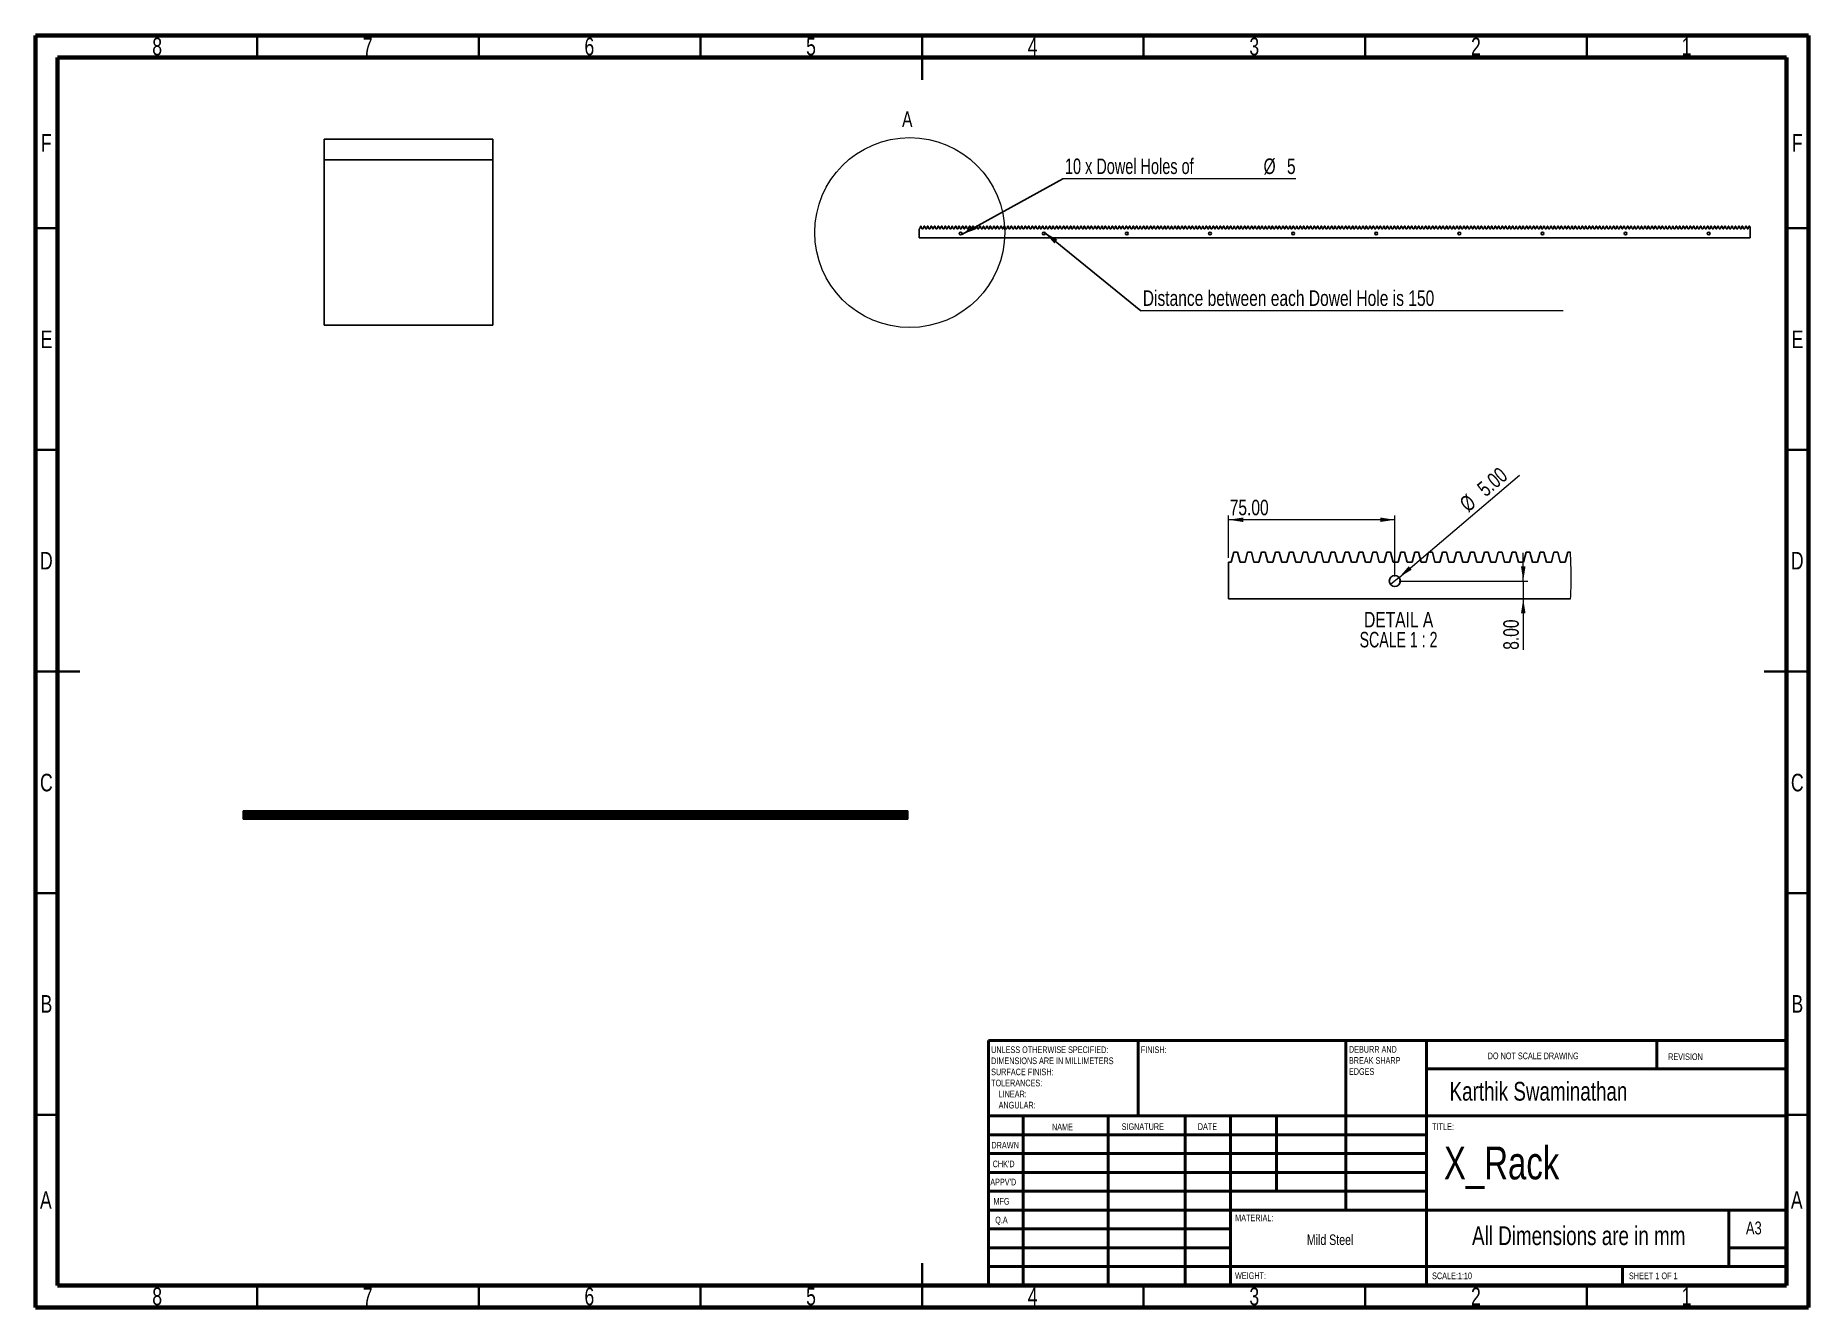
# Model space of a CAD drawing. Header units: millimetres. Extents: x 15 to 415, y 5 to 292.
import ezdxf

# ---------------------------------------------------------------- set-up
doc = ezdxf.new("R2010")
doc.units = ezdxf.units.MM
doc.styles.add('SLDTEXTSTYLE0', font='TXT', dxfattribs={"width": 0.75})
doc.styles.add('SLDTEXTSTYLE1', font='TXT', dxfattribs={"width": 0.686449})
doc.styles.add('SLDTEXTSTYLE2', font='TXT', dxfattribs={"width": 0.6875})
doc.styles.add('SLDTEXTSTYLE3', font='TXT', dxfattribs={"width": 0.697368})
doc.styles.add('SLDTEXTSTYLE4', font='TXT', dxfattribs={"width": 0.681818})
doc.dimstyles.new('SLDDIMSTYLE0', dxfattribs={"dimtxt": 0.18, "dimasz": 3.302, "dimexe": 0, "dimexo": 0.0625, "dimgap": 0, "dimtad": 0, "dimtih": 1, "dimtoh": 1, "dimdec": 0, "dimrnd": 1e-09, "dimzin": 0, "dimdsep": 46, "dimtxsty": 'Standard', "dimsah": 1, "dimcen": 0.09, "dimadec": 0, "dimazin": 0, "dimtfac": 3.302, "dimtdec": 0, "dimtofl": 0, "dimtmove": 0, "dimatfit": 3, "dimfxl": 0, "dimfrac": 2, "dimtolj": 1, "dimtzin": 0, "dimarcsym": 0})
doc.dimstyles.new('SLDDIMSTYLE1', dxfattribs={"dimtxt": 3.5, "dimasz": 3.302, "dimexe": 0, "dimexo": 0.0625, "dimgap": 0.875, "dimtad": 1, "dimlfac": 2, "dimrnd": 1e-09, "dimzin": 4, "dimdsep": 46, "dimtxsty": 'SLDTEXTSTYLE0', "dimsah": 1, "dimcen": 0.09, "dimadec": 0, "dimazin": 1, "dimtfac": 1, "dimtofl": 0, "dimtmove": 0, "dimatfit": 3, "dimfxl": 0, "dimfrac": 2, "dimtolj": 1, "dimtzin": 12, "dimarcsym": 0})
doc.dimstyles.new('SLDDIMSTYLE2', dxfattribs={"dimtxt": 3.5, "dimasz": 3.302, "dimexe": 0, "dimexo": 0.0625, "dimgap": 0.875, "dimtad": 1, "dimlfac": 2, "dimrnd": 1e-09, "dimzin": 4, "dimdsep": 46, "dimtxsty": 'SLDTEXTSTYLE0', "dimsah": 1, "dimcen": 0.09, "dimadec": 0, "dimazin": 1, "dimtfac": 1, "dimtmove": 0, "dimatfit": 0, "dimfxl": 0, "dimfrac": 2, "dimtolj": 1, "dimtzin": 12, "dimarcsym": 0})
doc.dimstyles.new('SLDDIMSTYLE3', dxfattribs={"dimtxt": 3.5, "dimasz": 3.302, "dimexe": 0, "dimexo": 0.0625, "dimgap": 0.875, "dimtad": 1, "dimlfac": 2, "dimrnd": 1e-09, "dimzin": 4, "dimdsep": 46, "dimtxsty": 'SLDTEXTSTYLE0', "dimblk1": 'NONE', "dimsah": 1, "dimcen": 0, "dimadec": 0, "dimazin": 1, "dimtfac": 1, "dimtmove": 0, "dimatfit": 3, "dimldrblk": 'NONE', "dimfxl": 0, "dimfrac": 2, "dimtolj": 1, "dimtzin": 12, "dimarcsym": 0})

msp = doc.modelspace()

# ---------------------------------------------------------------- texts
at = {"color": 7, "linetype": 'Continuous', "lineweight": 0}
for s, insert, char_height, attachment_point, style in [('8', (42.46, 291.4938), 3.9687, 2, 'SLDTEXTSTYLE0'), ('7', (89.96, 291.4938), 3.9687, 2, 'SLDTEXTSTYLE0'), ('6', (139.96, 291.4938), 3.9687, 2, 'SLDTEXTSTYLE0'), ('5', (189.96, 291.4938), 3.9687, 2, 'SLDTEXTSTYLE0'), ('4', (239.96, 291.4938), 3.9687, 2, 'SLDTEXTSTYLE0'), ('3', (289.96, 291.4938), 3.9687, 2, 'SLDTEXTSTYLE0'), ('2', (339.96, 291.4938), 3.9687, 2, 'SLDTEXTSTYLE0'), ('1', (387.46, 291.4938), 3.9687, 2, 'SLDTEXTSTYLE0'), ('F', (17.4577, 269.7438), 3.9687, 2, 'SLDTEXTSTYLE0'), ('F', (412.4577, 269.7438), 3.9687, 2, 'SLDTEXTSTYLE0'), ('E', (17.5078, 225.4291), 3.9687, 2, 'SLDTEXTSTYLE0'), ('E', (412.5078, 225.4291), 3.9687, 2, 'SLDTEXTSTYLE0'), ('D', (17.4527, 175.4938), 3.9687, 2, 'SLDTEXTSTYLE0'), ('D', (412.4527, 175.4938), 3.9687, 2, 'SLDTEXTSTYLE0'), ('C', (17.4587, 125.4291), 3.9687, 2, 'SLDTEXTSTYLE0'), ('C', (412.4587, 125.4291), 3.9687, 2, 'SLDTEXTSTYLE0'), ('B', (17.4706, 75.4938), 3.9687, 2, 'SLDTEXTSTYLE0'), ('B', (412.4706, 75.4938), 3.9687, 2, 'SLDTEXTSTYLE0'), ('FINISH:', (264.3713, 63.9193), 1.5, 1, 'SLDTEXTSTYLE0'), ('DO NOT SCALE DRAWING', (342.6146, 62.533), 1.5, 1, 'SLDTEXTSTYLE0'), ('REVISION', (383.3276, 62.3349), 1.5, 1, 'SLDTEXTSTYLE0'), ('Karthik Swaminathan', (334.0128, 55.9111), 4.233333, 1, 'SLDTEXTSTYLE0'), ('NAME', (244.3222, 46.5015), 1.5, 1, 'SLDTEXTSTYLE0'), ('SIGNATURE', (260.0336, 46.5618), 1.5, 1, 'SLDTEXTSTYLE0'), ('DATE', (277.2147, 46.5762), 1.5, 1, 'SLDTEXTSTYLE0'), ('TITLE:', (330.0902, 46.5762), 1.5, 1, 'SLDTEXTSTYLE0'), ('DRAWN', (230.6434, 42.3848), 1.5, 1, 'SLDTEXTSTYLE1'), ('X_Rack', (332.7542, 41.3221), 7.40833, 1, 'SLDTEXTSTYLE0'), ("CHK'D", (230.9392, 38.1619), 1.5, 1, 'SLDTEXTSTYLE0'), ("APPV'D", (230.4017, 34.0659), 1.5, 1, 'SLDTEXTSTYLE0'), ('A', (17.3397, 31.2438), 3.9687, 2, 'SLDTEXTSTYLE0'), ('MFG', (231.124, 29.7158), 1.5, 1, 'SLDTEXTSTYLE0'), ('A', (412.3397, 31.2438), 3.9687, 2, 'SLDTEXTSTYLE0'), ('Q.A', (231.509, 25.5047), 1.5, 1, 'SLDTEXTSTYLE0'), ('MATERIAL:', (285.6459, 25.9861), 1.5, 1, 'SLDTEXTSTYLE0'), ('A3', (400.8712, 24.4064), 2.91042, 1, 'SLDTEXTSTYLE0'), ('Mild Steel', (307.0624, 21.4856), 2.38125, 2, 'SLDTEXTSTYLE0'), ('All Dimensions are in mm', (363.1566, 23.3277), 4.233333, 2, 'SLDTEXTSTYLE0'), ('WEIGHT:', (285.6178, 12.9493), 1.4986, 1, 'SLDTEXTSTYLE0'), ('SCALE:1:10', (330.074, 12.9001), 1.5, 1, 'SLDTEXTSTYLE0'), ('SHEET 1 OF 1', (374.4783, 12.9001), 1.5, 1, 'SLDTEXTSTYLE2'), ('8', (42.46, 9.4938), 3.9687, 2, 'SLDTEXTSTYLE0'), ('7', (89.96, 9.4938), 3.9687, 2, 'SLDTEXTSTYLE0'), ('6', (139.96, 9.4938), 3.9687, 2, 'SLDTEXTSTYLE0'), ('5', (189.96, 9.4938), 3.9687, 2, 'SLDTEXTSTYLE0'), ('4', (239.96, 9.4938), 3.9687, 2, 'SLDTEXTSTYLE0'), ('3', (289.96, 9.4938), 3.9687, 2, 'SLDTEXTSTYLE0'), ('2', (339.96, 9.4938), 3.9687, 2, 'SLDTEXTSTYLE0'), ('1', (387.46, 9.4938), 3.9687, 2, 'SLDTEXTSTYLE0')]:
    msp.add_mtext(s, dxfattribs=dict(at, insert=insert, char_height=char_height, attachment_point=attachment_point, style=style))
at = {"color": 7, "linetype": 'Continuous', "lineweight": 18, "insert": (210.5088, 274.8753), "char_height": 3.5, "attachment_point": 1, "style": 'SLDTEXTSTYLE0'}
msp.add_mtext('A', dxfattribs=at)

# ---------------------------------------------------------------- blocks, each defined once
blk = doc.blocks.new('SW_NOTE_0')
at = {"color": 0, "linetype": 'Continuous', "lineweight": 0, "char_height": 1.5, "attachment_point": 1, "style": 'SLDTEXTSTYLE0'}
for s, insert in [('UNLESS OTHERWISE SPECIFIED:', (0, 1.93)), ('SURFACE FINISH:', (0, -3.07)), ('DIMENSIONS ARE IN MILLIMETERS', (0, -0.57)), ('TOLERANCES:', (0, -5.57)), ('ANGULAR:', (1.69, -10.57)), ('LINEAR:', (1.69, -8.07))]:
    blk.add_mtext(s, dxfattribs=dict(at, insert=insert))
blk = doc.blocks.new('SW_NOTE_0_1')
at = {"color": 0, "linetype": 'Continuous', "lineweight": 0, "char_height": 1.5, "attachment_point": 1, "style": 'SLDTEXTSTYLE0'}
for s, insert in [('DEBURR AND', (0, 1.93)), ('BREAK SHARP', (0, -0.57)), ('EDGES', (0, -3.07))]:
    blk.add_mtext(s, dxfattribs=dict(at, insert=insert))
blk = doc.blocks.new('SW_NOTE_0_2')
at = {"color": 0, "linetype": 'Continuous', "lineweight": 0}
blk.add_line((52.54, 0), (0, 0), dxfattribs=at)
at = {"color": 0, "linetype": 'Continuous', "lineweight": 0, "char_height": 3.5, "attachment_point": 1}
for s, insert, style in [('10 x Dowel Holes of', (0.47, 4.6), 'SLDTEXTSTYLE3'), ('%%c', (45.27, 4.6), 'SLDTEXTSTYLE0'), ('5', (50.55, 4.6), 'SLDTEXTSTYLE0')]:
    blk.add_mtext(s, dxfattribs=dict(at, insert=insert, style=style))
blk = doc.blocks.new('SW_NOTE_0_3')
at = {"color": 0, "linetype": 'Continuous', "lineweight": 0}
blk.add_line((95.27, 0), (0, 0), dxfattribs=at)
at = {"color": 0, "linetype": 'Continuous', "lineweight": 0, "insert": (0.43, 4.6), "char_height": 3.5, "attachment_point": 1, "style": 'SLDTEXTSTYLE0'}
blk.add_mtext('Distance between each Dowel Hole is 150', dxfattribs=at)
blk = doc.blocks.new('_D')
at = {"color": 7, "linetype": 'Continuous', "lineweight": 0}
for p, q in [((284.17, 174.16), (284.17, 183.73)), ((321.67, 182.73), (284.17, 182.73)), ((321.67, 169.91), (321.67, 183.73))]:
    blk.add_line(p, q, dxfattribs=at)
at = {"color": 7, "linetype": 'Continuous', "lineweight": 18}
for points in [[(284.17, 182.73), (287.47, 182.23), (287.47, 183.24)], [(321.67, 182.73), (318.37, 183.24), (318.37, 182.23)]]:
    blk.add_solid(points, dxfattribs=at)
at = {"color": 7, "linetype": 'Continuous', "lineweight": 18, "insert": (284.42, 187.25), "char_height": 3.5, "attachment_point": 1, "style": 'SLDTEXTSTYLE0'}
blk.add_mtext('75.00', dxfattribs=at)
blk = doc.blocks.new('_D_1')
at = {"color": 7, "linetype": 'Continuous', "lineweight": 0}
for p, q in [((350.64, 168.91), (350.64, 175.26)), ((322.67, 168.91), (351.64, 168.91)), ((350.64, 168.91), (350.64, 164.91)), ((350.64, 164.91), (350.64, 153.4))]:
    blk.add_line(p, q, dxfattribs=at)
at = {"color": 7, "linetype": 'Continuous', "lineweight": 18}
for points in [[(350.64, 168.91), (351.15, 172.21), (350.13, 172.21)], [(350.64, 164.91), (350.13, 161.61), (351.15, 161.61)]]:
    blk.add_solid(points, dxfattribs=at)
at = {"color": 7, "linetype": 'Continuous', "lineweight": 18, "insert": (346.13, 153.4), "char_height": 3.5, "attachment_point": 1, "rotation": 90, "style": 'SLDTEXTSTYLE0'}
blk.add_mtext('8.00', dxfattribs=at)
blk = doc.blocks.new('_D_2')
at = {"color": 7, "linetype": 'Continuous', "lineweight": 0}
for q in [(349.76, 192.82), (320.72, 168.1)]:
    blk.add_line((322.62, 169.72), q, dxfattribs=at)
at = {"color": 7, "linetype": 'Continuous', "lineweight": 18}
blk.add_solid([(322.62, 169.72), (325.46, 171.47), (324.8, 172.25)], dxfattribs=at)
at = {"color": 7, "linetype": 'Continuous', "lineweight": 18, "char_height": 3.5, "attachment_point": 1, "rotation": 40.4117, "style": 'SLDTEXTSTYLE0'}
for s, insert in [('5.00', (339.91, 190.42)), ('%%c', (335.93, 186.96))]:
    blk.add_mtext(s, dxfattribs=dict(at, insert=insert))
blk = doc.blocks.new('_None')
blk = doc.blocks.new('SW_NOTE_0_4')
at = {"color": 0, "linetype": 'Continuous', "lineweight": 0, "char_height": 3.5, "attachment_point": 2}
for s, insert, style in [('DETAIL A', (9.41, 4.51), 'SLDTEXTSTYLE0'), ('SCALE 1 : 2', (9.38, -0.01), 'SLDTEXTSTYLE4')]:
    blk.add_mtext(s, dxfattribs=dict(at, insert=insert, style=style))

# ---------------------------------------------------------------- dimensions: what is measured, and where the dimension line sits
at = {"color": 7, "linetype": 'Continuous', "lineweight": 18}
dim = msp.add_diameter_dim_2p(p1=(320.7157, 168.0972), p2=(322.6192, 169.7179), dimstyle='SLDDIMSTYLE3', dxfattribs=at)
dim.commit()
dim.dimension.update_dxf_attribs({"geometry": '_D_2', "text_midpoint": (344.4009, 188.2632), "dimtype": 163})
dim = msp.add_linear_dim(base=(284.1675, 182.7337), p1=(321.6675, 168.9075), p2=(284.1675, 173.1575), dimstyle='SLDDIMSTYLE1', dxfattribs=at)
dim.commit()
dim.dimension.update_dxf_attribs({"geometry": '_D', "text_midpoint": (290.2405, 182.7337), "dimtype": 160})
dim = msp.add_linear_dim(base=(350.6392, 164.9075), p1=(321.6675, 168.9075), p2=(361.3146, 164.9075), angle=90, dimstyle='SLDDIMSTYLE2', dxfattribs=at)
dim.commit()
dim.dimension.update_dxf_attribs({"geometry": '_D_1', "text_midpoint": (350.6392, 157.922), "dimtype": 160})

# ---------------------------------------------------------------- linework, layer by layer
at = {"color": 7, "linetype": 'Continuous', "lineweight": 70}
for p, q in [((15, 5), (15, 292)), ((15, 292), (415, 292)), ((415, 292), (415, 5)), ((20, 10), (20, 287)), ((20, 287), (410, 287)), ((410, 287), (410, 10)), ((410, 10), (20, 10)), ((415, 5), (15, 5))]:
    msp.add_line(p, q, dxfattribs=at)
at = {"color": 7, "linetype": 'Continuous', "lineweight": 35}
for p, q in [((65, 287), (65, 292)), ((115, 287), (115, 292)), ((165, 287), (165, 292)), ((215, 292), (215, 282)), ((215, 287), (215, 292)), ((265, 287), (265, 292)), ((315, 287), (315, 292)), ((365, 287), (365, 292)), ((20, 248.5), (15, 248.5)), ((410, 248.5), (415, 248.5)), ((20, 198.5), (15, 198.5)), ((410, 198.5), (415, 198.5)), ((15, 148.5), (25, 148.5)), ((20, 148.5), (15, 148.5)), ((415, 148.5), (405, 148.5)), ((410, 148.5), (415, 148.5)), ((20, 98.5), (15, 98.5)), ((410, 98.5), (415, 98.5)), ((20, 48.5), (15, 48.5)), ((410, 48.5), (415, 48.5)), ((215, 5), (215, 15)), ((65, 10), (65, 5)), ((115, 10), (115, 5)), ((165, 10), (165, 5)), ((215, 10), (215, 5)), ((265, 10), (265, 5)), ((315, 10), (315, 5)), ((365, 10), (365, 5))]:
    msp.add_line(p, q, dxfattribs=at)
at = {"color": 7, "linetype": 'Continuous', "lineweight": 25}
for p, q in [((118.1464, 268.6305), (80.1464, 268.6305)), ((80.1464, 263.9306), (80.1464, 268.6305)), ((118.1464, 268.6305), (118.1464, 263.9306)), ((80.1464, 263.9306), (118.1464, 263.9306)), ((80.1464, 226.6305), (80.1464, 263.9306)), ((118.1464, 226.6305), (118.1464, 263.9306)), ((214.485, 248.3805), (214.3443, 248.3805)), ((214.3443, 248.3805), (214.3443, 246.318)), ((214.485, 248.3805), (214.6304, 248.943)), ((214.8436, 248.943), (214.6304, 248.943)), ((214.9891, 248.3805), (214.8436, 248.943)), ((214.9891, 248.3805), (215.2704, 248.3805)), ((215.2704, 248.3805), (215.4158, 248.943)), ((215.629, 248.943), (215.4158, 248.943)), ((215.7745, 248.3805), (215.629, 248.943)), ((215.7745, 248.3805), (216.0558, 248.3805)), ((216.0558, 248.3805), (216.2012, 248.943)), ((216.4144, 248.943), (216.2012, 248.943)), ((216.5599, 248.3805), (216.4144, 248.943)), ((216.5599, 248.3805), (216.8412, 248.3805)), ((216.8412, 248.3805), (216.9866, 248.943)), ((217.1998, 248.943), (216.9866, 248.943)), ((217.3453, 248.3805), (217.1998, 248.943)), ((217.3453, 248.3805), (217.6266, 248.3805)), ((217.6266, 248.3805), (217.772, 248.943)), ((217.9852, 248.943), (217.772, 248.943)), ((218.1306, 248.3805), (217.9852, 248.943)), ((218.1306, 248.3805), (218.412, 248.3805)), ((218.412, 248.3805), (218.5574, 248.943)), ((218.7706, 248.943), (218.5574, 248.943)), ((218.916, 248.3805), (218.7706, 248.943)), ((218.916, 248.3805), (219.1974, 248.3805)), ((219.1974, 248.3805), (219.3428, 248.943)), ((219.556, 248.943), (219.3428, 248.943)), ((219.7014, 248.3805), (219.556, 248.943)), ((219.7014, 248.3805), (219.9828, 248.3805)), ((219.9828, 248.3805), (220.1282, 248.943)), ((220.3414, 248.943), (220.1282, 248.943)), ((220.4868, 248.3805), (220.3414, 248.943)), ((220.4868, 248.3805), (220.7682, 248.3805)), ((220.7682, 248.3805), (220.9136, 248.943)), ((221.1268, 248.943), (220.9136, 248.943)), ((221.2722, 248.3805), (221.1268, 248.943)), ((221.2722, 248.3805), (221.5536, 248.3805)), ((221.5536, 248.3805), (221.699, 248.943)), ((221.9122, 248.943), (221.699, 248.943)), ((222.0576, 248.3805), (221.9122, 248.943)), ((222.0576, 248.3805), (222.339, 248.3805)), ((222.339, 248.3805), (222.4844, 248.943)), ((222.6976, 248.943), (222.4844, 248.943)), ((222.843, 248.3805), (222.6976, 248.943)), ((222.843, 248.3805), (223.1244, 248.3805)), ((223.1244, 248.3805), (223.2698, 248.943)), ((223.483, 248.943), (223.2698, 248.943)), ((223.6284, 248.3805), (223.483, 248.943)), ((223.6284, 248.3805), (223.9097, 248.3805)), ((223.9097, 248.3805), (224.0552, 248.943)), ((224.2684, 248.943), (224.0552, 248.943)), ((224.4138, 248.3805), (224.2684, 248.943)), ((224.4138, 248.3805), (224.6951, 248.3805)), ((224.6951, 248.3805), (224.8406, 248.943)), ((225.0538, 248.943), (224.8406, 248.943)), ((225.1992, 248.3805), (225.0538, 248.943)), ((225.1992, 248.3805), (225.4805, 248.3805)), ((225.4805, 248.3805), (225.626, 248.943)), ((225.8392, 248.943), (225.626, 248.943)), ((225.9846, 248.3805), (225.8392, 248.943)), ((225.9846, 248.3805), (226.2659, 248.3805)), ((226.2659, 248.3805), (226.4114, 248.943)), ((226.6246, 248.943), (226.4114, 248.943)), ((226.77, 248.3805), (226.6246, 248.943)), ((226.77, 248.3805), (227.0513, 248.3805)), ((227.0513, 248.3805), (227.1968, 248.943)), ((227.41, 248.943), (227.1968, 248.943)), ((227.5554, 248.3805), (227.41, 248.943)), ((227.5554, 248.3805), (227.8367, 248.3805)), ((227.8367, 248.3805), (227.9822, 248.943)), ((228.1954, 248.943), (227.9822, 248.943)), ((228.3408, 248.3805), (228.1954, 248.943)), ((228.3408, 248.3805), (228.6221, 248.3805)), ((228.6221, 248.3805), (228.7676, 248.943)), ((228.9808, 248.943), (228.7676, 248.943)), ((229.1262, 248.3805), (228.9808, 248.943)), ((229.1262, 248.3805), (229.4075, 248.3805)), ((229.4075, 248.3805), (229.553, 248.943)), ((229.7661, 248.943), (229.553, 248.943)), ((229.9116, 248.3805), (229.7661, 248.943)), ((229.9116, 248.3805), (230.1929, 248.3805)), ((230.1929, 248.3805), (230.3384, 248.943)), ((230.5515, 248.943), (230.3384, 248.943)), ((230.697, 248.3805), (230.5515, 248.943)), ((230.697, 248.3805), (230.9783, 248.3805)), ((230.9783, 248.3805), (231.1238, 248.943)), ((231.3369, 248.943), (231.1238, 248.943)), ((231.4824, 248.3805), (231.3369, 248.943)), ((231.4824, 248.3805), (231.7637, 248.3805)), ((231.7637, 248.3805), (231.9092, 248.943)), ((232.1223, 248.943), (231.9092, 248.943)), ((232.2678, 248.3805), (232.1223, 248.943)), ((232.2678, 248.3805), (232.5491, 248.3805)), ((232.5491, 248.3805), (232.6946, 248.943)), ((232.9077, 248.943), (232.6946, 248.943)), ((233.0532, 248.3805), (232.9077, 248.943)), ((233.0532, 248.3805), (233.3345, 248.3805)), ((233.3345, 248.3805), (233.48, 248.943)), ((233.6931, 248.943), (233.48, 248.943)), ((233.8386, 248.3805), (233.6931, 248.943)), ((233.8386, 248.3805), (234.1199, 248.3805)), ((234.1199, 248.3805), (234.2654, 248.943)), ((234.4785, 248.943), (234.2654, 248.943)), ((234.624, 248.3805), (234.4785, 248.943)), ((234.624, 248.3805), (234.9053, 248.3805)), ((234.9053, 248.3805), (235.0508, 248.943)), ((235.2639, 248.943), (235.0508, 248.943)), ((235.4094, 248.3805), (235.2639, 248.943)), ((235.4094, 248.3805), (235.6907, 248.3805)), ((235.6907, 248.3805), (235.8362, 248.943)), ((236.0493, 248.943), (235.8362, 248.943)), ((236.1948, 248.3805), (236.0493, 248.943)), ((236.1948, 248.3805), (236.4761, 248.3805)), ((236.4761, 248.3805), (236.6216, 248.943)), ((236.8347, 248.943), (236.6216, 248.943)), ((236.9802, 248.3805), (236.8347, 248.943)), ((236.9802, 248.3805), (237.2615, 248.3805)), ((237.2615, 248.3805), (237.407, 248.943)), ((237.6201, 248.943), (237.407, 248.943)), ((237.7656, 248.3805), (237.6201, 248.943)), ((237.7656, 248.3805), (238.0469, 248.3805)), ((238.0469, 248.3805), (238.1924, 248.943)), ((238.4055, 248.943), (238.1924, 248.943)), ((238.551, 248.3805), (238.4055, 248.943)), ((238.551, 248.3805), (238.8323, 248.3805)), ((238.8323, 248.3805), (238.9778, 248.943)), ((239.1909, 248.943), (238.9778, 248.943)), ((239.3364, 248.3805), (239.1909, 248.943)), ((239.3364, 248.3805), (239.6177, 248.3805)), ((239.6177, 248.3805), (239.7632, 248.943)), ((239.9763, 248.943), (239.7632, 248.943)), ((240.1218, 248.3805), (239.9763, 248.943)), ((240.1218, 248.3805), (240.4031, 248.3805)), ((240.4031, 248.3805), (240.5486, 248.943)), ((240.7617, 248.943), (240.5486, 248.943)), ((240.9072, 248.3805), (240.7617, 248.943)), ((240.9072, 248.3805), (241.1885, 248.3805)), ((241.1885, 248.3805), (241.334, 248.943)), ((241.5471, 248.943), (241.334, 248.943)), ((241.6926, 248.3805), (241.5471, 248.943)), ((241.6926, 248.3805), (241.9739, 248.3805)), ((241.9739, 248.3805), (242.1194, 248.943)), ((242.3325, 248.943), (242.1194, 248.943)), ((242.478, 248.3805), (242.3325, 248.943)), ((242.478, 248.3805), (242.7593, 248.3805)), ((242.7593, 248.3805), (242.9048, 248.943)), ((243.1179, 248.943), (242.9048, 248.943)), ((243.2634, 248.3805), (243.1179, 248.943)), ((243.2634, 248.3805), (243.5447, 248.3805)), ((243.5447, 248.3805), (243.6902, 248.943)), ((243.9033, 248.943), (243.6902, 248.943)), ((244.0488, 248.3805), (243.9033, 248.943)), ((244.0488, 248.3805), (244.3301, 248.3805)), ((244.3301, 248.3805), (244.4756, 248.943)), ((244.6887, 248.943), (244.4756, 248.943)), ((244.8342, 248.3805), (244.6887, 248.943)), ((244.8342, 248.3805), (245.1155, 248.3805)), ((245.1155, 248.3805), (245.261, 248.943)), ((245.4741, 248.943), (245.261, 248.943)), ((245.6196, 248.3805), (245.4741, 248.943)), ((245.6196, 248.3805), (245.9009, 248.3805)), ((245.9009, 248.3805), (246.0464, 248.943)), ((246.2595, 248.943), (246.0464, 248.943)), ((246.405, 248.3805), (246.2595, 248.943)), ((246.405, 248.3805), (246.6863, 248.3805)), ((246.6863, 248.3805), (246.8318, 248.943)), ((247.0449, 248.943), (246.8318, 248.943)), ((247.1904, 248.3805), (247.0449, 248.943)), ((247.1904, 248.3805), (247.4717, 248.3805)), ((247.4717, 248.3805), (247.6172, 248.943)), ((247.8303, 248.943), (247.6172, 248.943)), ((247.9758, 248.3805), (247.8303, 248.943)), ((247.9758, 248.3805), (248.2571, 248.3805)), ((248.2571, 248.3805), (248.4026, 248.943)), ((248.6157, 248.943), (248.4026, 248.943)), ((248.7612, 248.3805), (248.6157, 248.943)), ((248.7612, 248.3805), (249.0425, 248.3805)), ((249.0425, 248.3805), (249.188, 248.943)), ((249.4011, 248.943), (249.188, 248.943)), ((249.5466, 248.3805), (249.4011, 248.943)), ((249.5466, 248.3805), (249.8279, 248.3805)), ((249.8279, 248.3805), (249.9734, 248.943)), ((250.1865, 248.943), (249.9734, 248.943)), ((250.332, 248.3805), (250.1865, 248.943)), ((250.332, 248.3805), (250.6133, 248.3805)), ((250.6133, 248.3805), (250.7588, 248.943)), ((250.9719, 248.943), (250.7588, 248.943)), ((251.1174, 248.3805), (250.9719, 248.943)), ((251.1174, 248.3805), (251.3987, 248.3805)), ((251.3987, 248.3805), (251.5442, 248.943)), ((251.7573, 248.943), (251.5442, 248.943)), ((251.9028, 248.3805), (251.7573, 248.943)), ((251.9028, 248.3805), (252.1841, 248.3805)), ((252.1841, 248.3805), (252.3296, 248.943)), ((252.5427, 248.943), (252.3296, 248.943)), ((252.6882, 248.3805), (252.5427, 248.943)), ((252.6882, 248.3805), (252.9695, 248.3805)), ((252.9695, 248.3805), (253.115, 248.943)), ((253.3281, 248.943), (253.115, 248.943)), ((253.4736, 248.3805), (253.3281, 248.943)), ((253.4736, 248.3805), (253.7549, 248.3805)), ((253.7549, 248.3805), (253.9004, 248.943)), ((254.1135, 248.943), (253.9004, 248.943)), ((254.259, 248.3805), (254.1135, 248.943)), ((254.259, 248.3805), (254.5403, 248.3805)), ((254.5403, 248.3805), (254.6857, 248.943)), ((254.8989, 248.943), (254.6857, 248.943)), ((255.0444, 248.3805), (254.8989, 248.943)), ((255.0444, 248.3805), (255.3257, 248.3805)), ((255.3257, 248.3805), (255.4711, 248.943)), ((255.6843, 248.943), (255.4711, 248.943)), ((255.8298, 248.3805), (255.6843, 248.943)), ((255.8298, 248.3805), (256.1111, 248.3805)), ((256.1111, 248.3805), (256.2565, 248.943)), ((256.4697, 248.943), (256.2565, 248.943)), ((256.6152, 248.3805), (256.4697, 248.943)), ((256.6152, 248.3805), (256.8965, 248.3805)), ((256.8965, 248.3805), (257.0419, 248.943)), ((257.2551, 248.943), (257.0419, 248.943)), ((257.4006, 248.3805), (257.2551, 248.943)), ((257.4006, 248.3805), (257.6819, 248.3805)), ((257.6819, 248.3805), (257.8273, 248.943)), ((258.0405, 248.943), (257.8273, 248.943)), ((258.186, 248.3805), (258.0405, 248.943)), ((258.186, 248.3805), (258.4673, 248.3805)), ((258.4673, 248.3805), (258.6127, 248.943)), ((258.8259, 248.943), (258.6127, 248.943)), ((258.9714, 248.3805), (258.8259, 248.943)), ((258.9714, 248.3805), (259.2527, 248.3805)), ((259.2527, 248.3805), (259.3981, 248.943)), ((259.6113, 248.943), (259.3981, 248.943)), ((259.7568, 248.3805), (259.6113, 248.943)), ((259.7568, 248.3805), (260.0381, 248.3805)), ((260.0381, 248.3805), (260.1835, 248.943)), ((260.3967, 248.943), (260.1835, 248.943)), ((260.5421, 248.3805), (260.3967, 248.943)), ((260.5421, 248.3805), (260.8235, 248.3805)), ((260.8235, 248.3805), (260.9689, 248.943)), ((261.1821, 248.943), (260.9689, 248.943)), ((261.3275, 248.3805), (261.1821, 248.943)), ((261.3275, 248.3805), (261.6089, 248.3805)), ((261.6089, 248.3805), (261.7543, 248.943)), ((261.9675, 248.943), (261.7543, 248.943)), ((262.1129, 248.3805), (261.9675, 248.943)), ((262.1129, 248.3805), (262.3943, 248.3805)), ((262.3943, 248.3805), (262.5397, 248.943)), ((262.7529, 248.943), (262.5397, 248.943)), ((262.8983, 248.3805), (262.7529, 248.943)), ((262.8983, 248.3805), (263.1797, 248.3805)), ((263.1797, 248.3805), (263.3251, 248.943)), ((263.5383, 248.943), (263.3251, 248.943)), ((263.6837, 248.3805), (263.5383, 248.943)), ((263.6837, 248.3805), (263.9651, 248.3805)), ((263.9651, 248.3805), (264.1105, 248.943)), ((264.3237, 248.943), (264.1105, 248.943)), ((264.4691, 248.3805), (264.3237, 248.943)), ((264.4691, 248.3805), (264.7505, 248.3805)), ((264.7505, 248.3805), (264.8959, 248.943)), ((265.1091, 248.943), (264.8959, 248.943)), ((265.2545, 248.3805), (265.1091, 248.943)), ((265.2545, 248.3805), (265.5359, 248.3805)), ((265.5359, 248.3805), (265.6813, 248.943)), ((265.8945, 248.943), (265.6813, 248.943)), ((266.0399, 248.3805), (265.8945, 248.943)), ((266.0399, 248.3805), (266.3212, 248.3805)), ((266.3212, 248.3805), (266.4667, 248.943)), ((266.6799, 248.943), (266.4667, 248.943)), ((266.8253, 248.3805), (266.6799, 248.943)), ((266.8253, 248.3805), (267.1066, 248.3805)), ((267.1066, 248.3805), (267.2521, 248.943)), ((267.4653, 248.943), (267.2521, 248.943)), ((267.6107, 248.3805), (267.4653, 248.943)), ((267.6107, 248.3805), (267.892, 248.3805)), ((267.892, 248.3805), (268.0375, 248.943)), ((268.2507, 248.943), (268.0375, 248.943)), ((268.3961, 248.3805), (268.2507, 248.943)), ((268.3961, 248.3805), (268.6774, 248.3805)), ((268.6774, 248.3805), (268.8229, 248.943)), ((269.0361, 248.943), (268.8229, 248.943)), ((269.1815, 248.3805), (269.0361, 248.943)), ((269.1815, 248.3805), (269.4628, 248.3805)), ((269.4628, 248.3805), (269.6083, 248.943)), ((269.8215, 248.943), (269.6083, 248.943)), ((269.9669, 248.3805), (269.8215, 248.943)), ((269.9669, 248.3805), (270.2482, 248.3805)), ((270.2482, 248.3805), (270.3937, 248.943)), ((270.6069, 248.943), (270.3937, 248.943)), ((270.7523, 248.3805), (270.6069, 248.943)), ((270.7523, 248.3805), (271.0336, 248.3805)), ((271.0336, 248.3805), (271.1791, 248.943)), ((271.3923, 248.943), (271.1791, 248.943)), ((271.5377, 248.3805), (271.3923, 248.943)), ((271.5377, 248.3805), (271.819, 248.3805)), ((271.819, 248.3805), (271.9645, 248.943)), ((272.1776, 248.943), (271.9645, 248.943)), ((272.3231, 248.3805), (272.1776, 248.943)), ((272.3231, 248.3805), (272.6044, 248.3805)), ((272.6044, 248.3805), (272.7499, 248.943)), ((272.963, 248.943), (272.7499, 248.943)), ((273.1085, 248.3805), (272.963, 248.943)), ((273.1085, 248.3805), (273.3898, 248.3805)), ((273.3898, 248.3805), (273.5353, 248.943)), ((273.7484, 248.943), (273.5353, 248.943)), ((273.8939, 248.3805), (273.7484, 248.943)), ((273.8939, 248.3805), (274.1752, 248.3805)), ((274.1752, 248.3805), (274.3207, 248.943)), ((274.5338, 248.943), (274.3207, 248.943)), ((274.6793, 248.3805), (274.5338, 248.943)), ((274.6793, 248.3805), (274.9606, 248.3805)), ((274.9606, 248.3805), (275.1061, 248.943)), ((275.3192, 248.943), (275.1061, 248.943)), ((275.4647, 248.3805), (275.3192, 248.943)), ((275.4647, 248.3805), (275.746, 248.3805)), ((275.746, 248.3805), (275.8915, 248.943)), ((276.1046, 248.943), (275.8915, 248.943)), ((276.2501, 248.3805), (276.1046, 248.943)), ((276.2501, 248.3805), (276.5314, 248.3805)), ((276.5314, 248.3805), (276.6769, 248.943)), ((276.89, 248.943), (276.6769, 248.943)), ((277.0355, 248.3805), (276.89, 248.943)), ((277.0355, 248.3805), (277.3168, 248.3805)), ((277.3168, 248.3805), (277.4623, 248.943)), ((277.6754, 248.943), (277.4623, 248.943)), ((277.8209, 248.3805), (277.6754, 248.943)), ((277.8209, 248.3805), (278.1022, 248.3805)), ((278.1022, 248.3805), (278.2477, 248.943)), ((278.4608, 248.943), (278.2477, 248.943)), ((278.6063, 248.3805), (278.4608, 248.943)), ((278.6063, 248.3805), (278.8876, 248.3805)), ((278.8876, 248.3805), (279.0331, 248.943)), ((279.2462, 248.943), (279.0331, 248.943)), ((279.3917, 248.3805), (279.2462, 248.943)), ((279.3917, 248.3805), (279.673, 248.3805)), ((279.673, 248.3805), (279.8185, 248.943)), ((280.0316, 248.943), (279.8185, 248.943)), ((280.1771, 248.3805), (280.0316, 248.943)), ((280.1771, 248.3805), (280.4584, 248.3805)), ((280.4584, 248.3805), (280.6039, 248.943)), ((280.817, 248.943), (280.6039, 248.943)), ((280.9625, 248.3805), (280.817, 248.943)), ((280.9625, 248.3805), (281.2438, 248.3805)), ((281.2438, 248.3805), (281.3893, 248.943)), ((281.6024, 248.943), (281.3893, 248.943)), ((281.7479, 248.3805), (281.6024, 248.943)), ((281.7479, 248.3805), (282.0292, 248.3805)), ((282.0292, 248.3805), (282.1747, 248.943)), ((282.3878, 248.943), (282.1747, 248.943)), ((282.5333, 248.3805), (282.3878, 248.943)), ((282.5333, 248.3805), (282.8146, 248.3805)), ((282.8146, 248.3805), (282.9601, 248.943)), ((283.1732, 248.943), (282.9601, 248.943)), ((283.3187, 248.3805), (283.1732, 248.943)), ((283.3187, 248.3805), (283.6, 248.3805)), ((283.6, 248.3805), (283.7455, 248.943)), ((283.9586, 248.943), (283.7455, 248.943)), ((284.1041, 248.3805), (283.9586, 248.943)), ((284.1041, 248.3805), (284.3854, 248.3805)), ((284.3854, 248.3805), (284.5309, 248.943)), ((284.744, 248.943), (284.5309, 248.943)), ((284.8895, 248.3805), (284.744, 248.943)), ((284.8895, 248.3805), (285.1708, 248.3805)), ((285.1708, 248.3805), (285.3163, 248.943)), ((285.5294, 248.943), (285.3163, 248.943)), ((285.6749, 248.3805), (285.5294, 248.943)), ((285.6749, 248.3805), (285.9562, 248.3805)), ((285.9562, 248.3805), (286.1017, 248.943)), ((286.3148, 248.943), (286.1017, 248.943)), ((286.4603, 248.3805), (286.3148, 248.943)), ((286.4603, 248.3805), (286.7416, 248.3805)), ((286.7416, 248.3805), (286.8871, 248.943)), ((287.1002, 248.943), (286.8871, 248.943)), ((287.2457, 248.3805), (287.1002, 248.943)), ((287.2457, 248.3805), (287.527, 248.3805)), ((287.527, 248.3805), (287.6725, 248.943)), ((287.8856, 248.943), (287.6725, 248.943)), ((288.0311, 248.3805), (287.8856, 248.943)), ((288.0311, 248.3805), (288.3124, 248.3805)), ((288.3124, 248.3805), (288.4579, 248.943)), ((288.671, 248.943), (288.4579, 248.943)), ((288.8165, 248.3805), (288.671, 248.943)), ((288.8165, 248.3805), (289.0978, 248.3805)), ((289.0978, 248.3805), (289.2433, 248.943)), ((289.4564, 248.943), (289.2433, 248.943)), ((289.6019, 248.3805), (289.4564, 248.943)), ((289.6019, 248.3805), (289.8832, 248.3805)), ((289.8832, 248.3805), (290.0287, 248.943)), ((290.2418, 248.943), (290.0287, 248.943)), ((290.3873, 248.3805), (290.2418, 248.943)), ((290.3873, 248.3805), (290.6686, 248.3805)), ((290.6686, 248.3805), (290.8141, 248.943)), ((291.0272, 248.943), (290.8141, 248.943)), ((291.1727, 248.3805), (291.0272, 248.943)), ((291.1727, 248.3805), (291.454, 248.3805)), ((291.454, 248.3805), (291.5995, 248.943)), ((291.8126, 248.943), (291.5995, 248.943)), ((291.9581, 248.3805), (291.8126, 248.943)), ((291.9581, 248.3805), (292.2394, 248.3805)), ((292.2394, 248.3805), (292.3849, 248.943)), ((292.598, 248.943), (292.3849, 248.943)), ((292.7435, 248.3805), (292.598, 248.943)), ((292.7435, 248.3805), (293.0248, 248.3805)), ((293.0248, 248.3805), (293.1703, 248.943)), ((293.3834, 248.943), (293.1703, 248.943)), ((293.5289, 248.3805), (293.3834, 248.943)), ((293.5289, 248.3805), (293.8102, 248.3805)), ((293.8102, 248.3805), (293.9557, 248.943)), ((294.1688, 248.943), (293.9557, 248.943)), ((294.3143, 248.3805), (294.1688, 248.943)), ((294.3143, 248.3805), (294.5956, 248.3805)), ((294.5956, 248.3805), (294.7411, 248.943)), ((294.9542, 248.943), (294.7411, 248.943)), ((295.0997, 248.3805), (294.9542, 248.943)), ((295.0997, 248.3805), (295.381, 248.3805)), ((295.381, 248.3805), (295.5265, 248.943)), ((295.7396, 248.943), (295.5265, 248.943)), ((295.8851, 248.3805), (295.7396, 248.943)), ((295.8851, 248.3805), (296.1664, 248.3805)), ((296.1664, 248.3805), (296.3119, 248.943)), ((296.525, 248.943), (296.3119, 248.943)), ((296.6705, 248.3805), (296.525, 248.943)), ((296.6705, 248.3805), (296.9518, 248.3805)), ((296.9518, 248.3805), (297.0973, 248.943)), ((297.3104, 248.943), (297.0973, 248.943)), ((297.4559, 248.3805), (297.3104, 248.943)), ((297.4559, 248.3805), (297.7372, 248.3805)), ((297.7372, 248.3805), (297.8826, 248.943)), ((298.0958, 248.943), (297.8826, 248.943)), ((298.2413, 248.3805), (298.0958, 248.943)), ((298.2413, 248.3805), (298.5226, 248.3805)), ((298.5226, 248.3805), (298.668, 248.943)), ((298.8812, 248.943), (298.668, 248.943)), ((299.0267, 248.3805), (298.8812, 248.943)), ((299.0267, 248.3805), (299.308, 248.3805)), ((299.308, 248.3805), (299.4534, 248.943)), ((299.6666, 248.943), (299.4534, 248.943)), ((299.8121, 248.3805), (299.6666, 248.943)), ((299.8121, 248.3805), (300.0934, 248.3805)), ((300.0934, 248.3805), (300.2388, 248.943)), ((300.452, 248.943), (300.2388, 248.943)), ((300.5975, 248.3805), (300.452, 248.943)), ((300.5975, 248.3805), (300.8788, 248.3805)), ((300.8788, 248.3805), (301.0242, 248.943)), ((301.2374, 248.943), (301.0242, 248.943)), ((301.3829, 248.3805), (301.2374, 248.943)), ((301.3829, 248.3805), (301.6642, 248.3805)), ((301.6642, 248.3805), (301.8096, 248.943)), ((302.0228, 248.943), (301.8096, 248.943)), ((302.1683, 248.3805), (302.0228, 248.943)), ((302.1683, 248.3805), (302.4496, 248.3805)), ((302.4496, 248.3805), (302.595, 248.943)), ((302.8082, 248.943), (302.595, 248.943)), ((302.9537, 248.3805), (302.8082, 248.943)), ((302.9537, 248.3805), (303.235, 248.3805)), ((303.235, 248.3805), (303.3804, 248.943)), ((303.5936, 248.943), (303.3804, 248.943)), ((303.739, 248.3805), (303.5936, 248.943)), ((303.739, 248.3805), (304.0204, 248.3805)), ((304.0204, 248.3805), (304.1658, 248.943)), ((304.379, 248.943), (304.1658, 248.943)), ((304.5244, 248.3805), (304.379, 248.943)), ((304.5244, 248.3805), (304.8058, 248.3805)), ((304.8058, 248.3805), (304.9512, 248.943)), ((305.1644, 248.943), (304.9512, 248.943)), ((305.3098, 248.3805), (305.1644, 248.943)), ((305.3098, 248.3805), (305.5912, 248.3805)), ((305.5912, 248.3805), (305.7366, 248.943)), ((305.9498, 248.943), (305.7366, 248.943)), ((306.0952, 248.3805), (305.9498, 248.943)), ((306.0952, 248.3805), (306.3766, 248.3805)), ((306.3766, 248.3805), (306.522, 248.943)), ((306.7352, 248.943), (306.522, 248.943)), ((306.8806, 248.3805), (306.7352, 248.943)), ((306.8806, 248.3805), (307.162, 248.3805)), ((307.162, 248.3805), (307.3074, 248.943)), ((307.5206, 248.943), (307.3074, 248.943)), ((307.666, 248.3805), (307.5206, 248.943)), ((307.666, 248.3805), (307.9474, 248.3805)), ((307.9474, 248.3805), (308.0928, 248.943)), ((308.306, 248.943), (308.0928, 248.943)), ((308.4514, 248.3805), (308.306, 248.943)), ((308.4514, 248.3805), (308.7328, 248.3805)), ((308.7328, 248.3805), (308.8782, 248.943)), ((309.0914, 248.943), (308.8782, 248.943)), ((309.2368, 248.3805), (309.0914, 248.943)), ((309.2368, 248.3805), (309.5181, 248.3805)), ((309.5181, 248.3805), (309.6636, 248.943)), ((309.8768, 248.943), (309.6636, 248.943)), ((310.0222, 248.3805), (309.8768, 248.943)), ((310.0222, 248.3805), (310.3035, 248.3805)), ((310.3035, 248.3805), (310.449, 248.943)), ((310.6622, 248.943), (310.449, 248.943)), ((310.8076, 248.3805), (310.6622, 248.943)), ((310.8076, 248.3805), (311.0889, 248.3805)), ((311.0889, 248.3805), (311.2344, 248.943)), ((311.4476, 248.943), (311.2344, 248.943)), ((311.593, 248.3805), (311.4476, 248.943)), ((311.593, 248.3805), (311.8743, 248.3805)), ((311.8743, 248.3805), (312.0198, 248.943)), ((312.233, 248.943), (312.0198, 248.943)), ((312.3784, 248.3805), (312.233, 248.943)), ((312.3784, 248.3805), (312.6597, 248.3805)), ((312.6597, 248.3805), (312.8052, 248.943)), ((313.0184, 248.943), (312.8052, 248.943)), ((313.1638, 248.3805), (313.0184, 248.943)), ((313.1638, 248.3805), (313.4451, 248.3805)), ((313.4451, 248.3805), (313.5906, 248.943)), ((313.8038, 248.943), (313.5906, 248.943)), ((313.9492, 248.3805), (313.8038, 248.943)), ((313.9492, 248.3805), (314.2305, 248.3805)), ((314.2305, 248.3805), (314.376, 248.943)), ((314.5892, 248.943), (314.376, 248.943)), ((314.7346, 248.3805), (314.5892, 248.943)), ((314.7346, 248.3805), (315.0159, 248.3805)), ((315.0159, 248.3805), (315.1614, 248.943)), ((315.3745, 248.943), (315.1614, 248.943)), ((315.52, 248.3805), (315.3745, 248.943)), ((315.52, 248.3805), (315.8013, 248.3805)), ((315.8013, 248.3805), (315.9468, 248.943)), ((316.1599, 248.943), (315.9468, 248.943)), ((316.3054, 248.3805), (316.1599, 248.943)), ((316.3054, 248.3805), (316.5867, 248.3805)), ((316.5867, 248.3805), (316.7322, 248.943)), ((316.9453, 248.943), (316.7322, 248.943)), ((317.0908, 248.3805), (316.9453, 248.943)), ((317.0908, 248.3805), (317.3721, 248.3805)), ((317.3721, 248.3805), (317.5176, 248.943)), ((317.7307, 248.943), (317.5176, 248.943)), ((317.8762, 248.3805), (317.7307, 248.943)), ((317.8762, 248.3805), (318.1575, 248.3805)), ((318.1575, 248.3805), (318.303, 248.943)), ((318.5161, 248.943), (318.303, 248.943)), ((318.6616, 248.3805), (318.5161, 248.943)), ((318.6616, 248.3805), (318.9429, 248.3805)), ((318.9429, 248.3805), (319.0884, 248.943)), ((319.3015, 248.943), (319.0884, 248.943)), ((319.447, 248.3805), (319.3015, 248.943)), ((319.447, 248.3805), (319.7283, 248.3805)), ((319.7283, 248.3805), (319.8738, 248.943)), ((320.0869, 248.943), (319.8738, 248.943)), ((320.2324, 248.3805), (320.0869, 248.943)), ((320.2324, 248.3805), (320.5137, 248.3805)), ((320.5137, 248.3805), (320.6592, 248.943)), ((320.8723, 248.943), (320.6592, 248.943)), ((321.0178, 248.3805), (320.8723, 248.943)), ((321.0178, 248.3805), (321.2991, 248.3805)), ((321.2991, 248.3805), (321.4446, 248.943)), ((321.6577, 248.943), (321.4446, 248.943)), ((321.8032, 248.3805), (321.6577, 248.943)), ((321.8032, 248.3805), (322.0845, 248.3805)), ((322.0845, 248.3805), (322.23, 248.943)), ((322.4431, 248.943), (322.23, 248.943)), ((322.5886, 248.3805), (322.4431, 248.943)), ((322.5886, 248.3805), (322.8699, 248.3805)), ((322.8699, 248.3805), (323.0154, 248.943)), ((323.2285, 248.943), (323.0154, 248.943)), ((323.374, 248.3805), (323.2285, 248.943)), ((323.374, 248.3805), (323.6553, 248.3805)), ((323.6553, 248.3805), (323.8008, 248.943)), ((324.0139, 248.943), (323.8008, 248.943)), ((324.1594, 248.3805), (324.0139, 248.943)), ((324.1594, 248.3805), (324.4407, 248.3805)), ((324.4407, 248.3805), (324.5862, 248.943)), ((324.7993, 248.943), (324.5862, 248.943)), ((324.9448, 248.3805), (324.7993, 248.943)), ((324.9448, 248.3805), (325.2261, 248.3805)), ((325.2261, 248.3805), (325.3716, 248.943)), ((325.5847, 248.943), (325.3716, 248.943)), ((325.7302, 248.3805), (325.5847, 248.943)), ((325.7302, 248.3805), (326.0115, 248.3805)), ((326.0115, 248.3805), (326.157, 248.943)), ((326.3701, 248.943), (326.157, 248.943)), ((326.5156, 248.3805), (326.3701, 248.943)), ((326.5156, 248.3805), (326.7969, 248.3805)), ((326.7969, 248.3805), (326.9424, 248.943)), ((327.1555, 248.943), (326.9424, 248.943)), ((327.301, 248.3805), (327.1555, 248.943)), ((327.301, 248.3805), (327.5823, 248.3805)), ((327.5823, 248.3805), (327.7278, 248.943)), ((327.9409, 248.943), (327.7278, 248.943)), ((328.0864, 248.3805), (327.9409, 248.943)), ((328.0864, 248.3805), (328.3677, 248.3805)), ((328.3677, 248.3805), (328.5132, 248.943)), ((328.7263, 248.943), (328.5132, 248.943)), ((328.8718, 248.3805), (328.7263, 248.943)), ((328.8718, 248.3805), (329.1531, 248.3805)), ((329.1531, 248.3805), (329.2986, 248.943)), ((329.5117, 248.943), (329.2986, 248.943)), ((329.6572, 248.3805), (329.5117, 248.943)), ((329.6572, 248.3805), (329.9385, 248.3805)), ((329.9385, 248.3805), (330.084, 248.943)), ((330.2971, 248.943), (330.084, 248.943)), ((330.4426, 248.3805), (330.2971, 248.943)), ((330.4426, 248.3805), (330.7239, 248.3805)), ((330.7239, 248.3805), (330.8694, 248.943)), ((331.0825, 248.943), (330.8694, 248.943)), ((331.228, 248.3805), (331.0825, 248.943)), ((331.228, 248.3805), (331.5093, 248.3805)), ((331.5093, 248.3805), (331.6548, 248.943)), ((331.8679, 248.943), (331.6548, 248.943)), ((332.0134, 248.3805), (331.8679, 248.943)), ((332.0134, 248.3805), (332.2947, 248.3805)), ((332.2947, 248.3805), (332.4402, 248.943)), ((332.6533, 248.943), (332.4402, 248.943)), ((332.7988, 248.3805), (332.6533, 248.943)), ((332.7988, 248.3805), (333.0801, 248.3805)), ((333.0801, 248.3805), (333.2256, 248.943)), ((333.4387, 248.943), (333.2256, 248.943)), ((333.5842, 248.3805), (333.4387, 248.943)), ((333.5842, 248.3805), (333.8655, 248.3805)), ((333.8655, 248.3805), (334.011, 248.943)), ((334.2241, 248.943), (334.011, 248.943)), ((334.3696, 248.3805), (334.2241, 248.943)), ((334.3696, 248.3805), (334.6509, 248.3805)), ((334.6509, 248.3805), (334.7964, 248.943)), ((335.0095, 248.943), (334.7964, 248.943)), ((335.155, 248.3805), (335.0095, 248.943)), ((335.155, 248.3805), (335.4363, 248.3805)), ((335.4363, 248.3805), (335.5818, 248.943)), ((335.7949, 248.943), (335.5818, 248.943)), ((335.9404, 248.3805), (335.7949, 248.943)), ((335.9404, 248.3805), (336.2217, 248.3805)), ((336.2217, 248.3805), (336.3672, 248.943)), ((336.5803, 248.943), (336.3672, 248.943)), ((336.7258, 248.3805), (336.5803, 248.943)), ((336.7258, 248.3805), (337.0071, 248.3805)), ((337.0071, 248.3805), (337.1526, 248.943)), ((337.3657, 248.943), (337.1526, 248.943)), ((337.5112, 248.3805), (337.3657, 248.943)), ((337.5112, 248.3805), (337.7925, 248.3805)), ((337.7925, 248.3805), (337.938, 248.943)), ((338.1511, 248.943), (337.938, 248.943)), ((338.2966, 248.3805), (338.1511, 248.943)), ((338.2966, 248.3805), (338.5779, 248.3805)), ((338.5779, 248.3805), (338.7234, 248.943)), ((338.9365, 248.943), (338.7234, 248.943)), ((339.082, 248.3805), (338.9365, 248.943)), ((339.082, 248.3805), (339.3633, 248.3805)), ((339.3633, 248.3805), (339.5088, 248.943)), ((339.7219, 248.943), (339.5088, 248.943)), ((339.8674, 248.3805), (339.7219, 248.943)), ((339.8674, 248.3805), (340.1487, 248.3805)), ((340.1487, 248.3805), (340.2941, 248.943)), ((340.5073, 248.943), (340.2941, 248.943)), ((340.6528, 248.3805), (340.5073, 248.943)), ((340.6528, 248.3805), (340.9341, 248.3805)), ((340.9341, 248.3805), (341.0795, 248.943)), ((341.2927, 248.943), (341.0795, 248.943)), ((341.4382, 248.3805), (341.2927, 248.943)), ((341.4382, 248.3805), (341.7195, 248.3805)), ((341.7195, 248.3805), (341.8649, 248.943)), ((342.0781, 248.943), (341.8649, 248.943)), ((342.2236, 248.3805), (342.0781, 248.943)), ((342.2236, 248.3805), (342.5049, 248.3805)), ((342.5049, 248.3805), (342.6503, 248.943)), ((342.8635, 248.943), (342.6503, 248.943)), ((343.009, 248.3805), (342.8635, 248.943)), ((343.009, 248.3805), (343.2903, 248.3805)), ((343.2903, 248.3805), (343.4357, 248.943)), ((343.6489, 248.943), (343.4357, 248.943)), ((343.7944, 248.3805), (343.6489, 248.943)), ((343.7944, 248.3805), (344.0757, 248.3805)), ((344.0757, 248.3805), (344.2211, 248.943)), ((344.4343, 248.943), (344.2211, 248.943)), ((344.5798, 248.3805), (344.4343, 248.943)), ((344.5798, 248.3805), (344.8611, 248.3805)), ((344.8611, 248.3805), (345.0065, 248.943)), ((345.2197, 248.943), (345.0065, 248.943)), ((345.3652, 248.3805), (345.2197, 248.943)), ((345.3652, 248.3805), (345.6465, 248.3805)), ((345.6465, 248.3805), (345.7919, 248.943)), ((346.0051, 248.943), (345.7919, 248.943)), ((346.1505, 248.3805), (346.0051, 248.943)), ((346.1505, 248.3805), (346.4319, 248.3805)), ((346.4319, 248.3805), (346.5773, 248.943)), ((346.7905, 248.943), (346.5773, 248.943)), ((346.9359, 248.3805), (346.7905, 248.943)), ((346.9359, 248.3805), (347.2173, 248.3805)), ((347.2173, 248.3805), (347.3627, 248.943)), ((347.5759, 248.943), (347.3627, 248.943)), ((347.7213, 248.3805), (347.5759, 248.943)), ((347.7213, 248.3805), (348.0027, 248.3805)), ((348.0027, 248.3805), (348.1481, 248.943)), ((348.3613, 248.943), (348.1481, 248.943)), ((348.5067, 248.3805), (348.3613, 248.943)), ((348.5067, 248.3805), (348.7881, 248.3805)), ((348.7881, 248.3805), (348.9335, 248.943)), ((349.1467, 248.943), (348.9335, 248.943)), ((349.2921, 248.3805), (349.1467, 248.943)), ((349.2921, 248.3805), (349.5735, 248.3805)), ((349.5735, 248.3805), (349.7189, 248.943)), ((349.9321, 248.943), (349.7189, 248.943)), ((350.0775, 248.3805), (349.9321, 248.943)), ((350.0775, 248.3805), (350.3589, 248.3805)), ((350.3589, 248.3805), (350.5043, 248.943)), ((350.7175, 248.943), (350.5043, 248.943)), ((350.8629, 248.3805), (350.7175, 248.943)), ((350.8629, 248.3805), (351.1443, 248.3805)), ((351.1443, 248.3805), (351.2897, 248.943)), ((351.5029, 248.943), (351.2897, 248.943)), ((351.6483, 248.3805), (351.5029, 248.943)), ((351.6483, 248.3805), (351.9296, 248.3805)), ((351.9296, 248.3805), (352.0751, 248.943)), ((352.2883, 248.943), (352.0751, 248.943)), ((352.4337, 248.3805), (352.2883, 248.943)), ((352.4337, 248.3805), (352.715, 248.3805)), ((352.715, 248.3805), (352.8605, 248.943)), ((353.0737, 248.943), (352.8605, 248.943)), ((353.2191, 248.3805), (353.0737, 248.943)), ((353.2191, 248.3805), (353.5004, 248.3805)), ((353.5004, 248.3805), (353.6459, 248.943)), ((353.8591, 248.943), (353.6459, 248.943)), ((354.0045, 248.3805), (353.8591, 248.943)), ((354.0045, 248.3805), (354.2858, 248.3805)), ((354.2858, 248.3805), (354.4313, 248.943)), ((354.6445, 248.943), (354.4313, 248.943)), ((354.7899, 248.3805), (354.6445, 248.943)), ((354.7899, 248.3805), (355.0712, 248.3805)), ((355.0712, 248.3805), (355.2167, 248.943)), ((355.4299, 248.943), (355.2167, 248.943)), ((355.5753, 248.3805), (355.4299, 248.943)), ((355.5753, 248.3805), (355.8566, 248.3805)), ((355.8566, 248.3805), (356.0021, 248.943)), ((356.2153, 248.943), (356.0021, 248.943)), ((356.3607, 248.3805), (356.2153, 248.943)), ((356.3607, 248.3805), (356.642, 248.3805)), ((356.642, 248.3805), (356.7875, 248.943)), ((357.0007, 248.943), (356.7875, 248.943)), ((357.1461, 248.3805), (357.0007, 248.943)), ((357.1461, 248.3805), (357.4274, 248.3805)), ((357.4274, 248.3805), (357.5729, 248.943)), ((357.786, 248.943), (357.5729, 248.943)), ((357.9315, 248.3805), (357.786, 248.943)), ((357.9315, 248.3805), (358.2128, 248.3805)), ((358.2128, 248.3805), (358.3583, 248.943)), ((358.5714, 248.943), (358.3583, 248.943)), ((358.7169, 248.3805), (358.5714, 248.943)), ((358.7169, 248.3805), (358.9982, 248.3805)), ((358.9982, 248.3805), (359.1437, 248.943)), ((359.3568, 248.943), (359.1437, 248.943)), ((359.5023, 248.3805), (359.3568, 248.943)), ((359.5023, 248.3805), (359.7836, 248.3805)), ((359.7836, 248.3805), (359.9291, 248.943)), ((360.1422, 248.943), (359.9291, 248.943)), ((360.2877, 248.3805), (360.1422, 248.943)), ((360.2877, 248.3805), (360.569, 248.3805)), ((360.569, 248.3805), (360.7145, 248.943)), ((360.9276, 248.943), (360.7145, 248.943)), ((361.0731, 248.3805), (360.9276, 248.943)), ((361.0731, 248.3805), (361.3544, 248.3805)), ((361.3544, 248.3805), (361.4999, 248.943)), ((361.713, 248.943), (361.4999, 248.943)), ((361.8585, 248.3805), (361.713, 248.943)), ((361.8585, 248.3805), (362.1398, 248.3805)), ((362.1398, 248.3805), (362.2853, 248.943)), ((362.4984, 248.943), (362.2853, 248.943)), ((362.6439, 248.3805), (362.4984, 248.943)), ((362.6439, 248.3805), (362.9252, 248.3805)), ((362.9252, 248.3805), (363.0707, 248.943)), ((363.2838, 248.943), (363.0707, 248.943)), ((363.4293, 248.3805), (363.2838, 248.943)), ((363.4293, 248.3805), (363.7106, 248.3805)), ((363.7106, 248.3805), (363.8561, 248.943)), ((364.0692, 248.943), (363.8561, 248.943)), ((364.2147, 248.3805), (364.0692, 248.943)), ((364.2147, 248.3805), (364.496, 248.3805)), ((364.496, 248.3805), (364.6415, 248.943)), ((364.8546, 248.943), (364.6415, 248.943)), ((365.0001, 248.3805), (364.8546, 248.943)), ((365.0001, 248.3805), (365.2814, 248.3805)), ((365.2814, 248.3805), (365.4269, 248.943)), ((365.64, 248.943), (365.4269, 248.943)), ((365.7855, 248.3805), (365.64, 248.943)), ((365.7855, 248.3805), (366.0668, 248.3805)), ((366.0668, 248.3805), (366.2123, 248.943)), ((366.4254, 248.943), (366.2123, 248.943)), ((366.5709, 248.3805), (366.4254, 248.943)), ((366.5709, 248.3805), (366.8522, 248.3805)), ((366.8522, 248.3805), (366.9977, 248.943)), ((367.2108, 248.943), (366.9977, 248.943)), ((367.3563, 248.3805), (367.2108, 248.943)), ((367.3563, 248.3805), (367.6376, 248.3805)), ((367.6376, 248.3805), (367.7831, 248.943)), ((367.9962, 248.943), (367.7831, 248.943)), ((368.1417, 248.3805), (367.9962, 248.943)), ((368.1417, 248.3805), (368.423, 248.3805)), ((368.423, 248.3805), (368.5685, 248.943)), ((368.7816, 248.943), (368.5685, 248.943)), ((368.9271, 248.3805), (368.7816, 248.943)), ((368.9271, 248.3805), (369.2084, 248.3805)), ((369.2084, 248.3805), (369.3539, 248.943)), ((369.567, 248.943), (369.3539, 248.943)), ((369.7125, 248.3805), (369.567, 248.943)), ((369.7125, 248.3805), (369.9938, 248.3805)), ((369.9938, 248.3805), (370.1393, 248.943)), ((370.3524, 248.943), (370.1393, 248.943)), ((370.4979, 248.3805), (370.3524, 248.943)), ((370.4979, 248.3805), (370.7792, 248.3805)), ((370.7792, 248.3805), (370.9247, 248.943)), ((371.1378, 248.943), (370.9247, 248.943)), ((371.2833, 248.3805), (371.1378, 248.943)), ((371.2833, 248.3805), (371.5646, 248.3805)), ((371.5646, 248.3805), (371.7101, 248.943)), ((371.9232, 248.943), (371.7101, 248.943)), ((372.0687, 248.3805), (371.9232, 248.943)), ((372.0687, 248.3805), (372.35, 248.3805)), ((372.35, 248.3805), (372.4955, 248.943)), ((372.7086, 248.943), (372.4955, 248.943)), ((372.8541, 248.3805), (372.7086, 248.943)), ((372.8541, 248.3805), (373.1354, 248.3805)), ((373.1354, 248.3805), (373.2809, 248.943)), ((373.494, 248.943), (373.2809, 248.943)), ((373.6395, 248.3805), (373.494, 248.943)), ((373.6395, 248.3805), (373.9208, 248.3805)), ((373.9208, 248.3805), (374.0663, 248.943)), ((374.2794, 248.943), (374.0663, 248.943)), ((374.4249, 248.3805), (374.2794, 248.943)), ((374.4249, 248.3805), (374.7062, 248.3805)), ((374.7062, 248.3805), (374.8517, 248.943)), ((375.0648, 248.943), (374.8517, 248.943)), ((375.2103, 248.3805), (375.0648, 248.943)), ((375.2103, 248.3805), (375.4916, 248.3805)), ((375.4916, 248.3805), (375.6371, 248.943)), ((375.8502, 248.943), (375.6371, 248.943)), ((375.9957, 248.3805), (375.8502, 248.943)), ((375.9957, 248.3805), (376.277, 248.3805)), ((376.277, 248.3805), (376.4225, 248.943)), ((376.6356, 248.943), (376.4225, 248.943)), ((376.7811, 248.3805), (376.6356, 248.943)), ((376.7811, 248.3805), (377.0624, 248.3805)), ((377.0624, 248.3805), (377.2079, 248.943)), ((377.421, 248.943), (377.2079, 248.943)), ((377.5665, 248.3805), (377.421, 248.943)), ((377.5665, 248.3805), (377.8478, 248.3805)), ((377.8478, 248.3805), (377.9933, 248.943)), ((378.2064, 248.943), (377.9933, 248.943)), ((378.3519, 248.3805), (378.2064, 248.943)), ((378.3519, 248.3805), (378.6332, 248.3805)), ((378.6332, 248.3805), (378.7787, 248.943)), ((378.9918, 248.943), (378.7787, 248.943)), ((379.1373, 248.3805), (378.9918, 248.943)), ((379.1373, 248.3805), (379.4186, 248.3805)), ((379.4186, 248.3805), (379.5641, 248.943)), ((379.7772, 248.943), (379.5641, 248.943)), ((379.9227, 248.3805), (379.7772, 248.943)), ((379.9227, 248.3805), (380.204, 248.3805)), ((380.204, 248.3805), (380.3495, 248.943)), ((380.5626, 248.943), (380.3495, 248.943)), ((380.7081, 248.3805), (380.5626, 248.943)), ((380.7081, 248.3805), (380.9894, 248.3805)), ((380.9894, 248.3805), (381.1349, 248.943)), ((381.348, 248.943), (381.1349, 248.943)), ((381.4935, 248.3805), (381.348, 248.943)), ((381.4935, 248.3805), (381.7748, 248.3805)), ((381.7748, 248.3805), (381.9203, 248.943)), ((382.1334, 248.943), (381.9203, 248.943)), ((382.2789, 248.3805), (382.1334, 248.943)), ((382.2789, 248.3805), (382.5602, 248.3805)), ((382.5602, 248.3805), (382.7056, 248.943)), ((382.9188, 248.943), (382.7056, 248.943)), ((383.0643, 248.3805), (382.9188, 248.943)), ((383.0643, 248.3805), (383.3456, 248.3805)), ((383.3456, 248.3805), (383.491, 248.943)), ((383.7042, 248.943), (383.491, 248.943)), ((383.8497, 248.3805), (383.7042, 248.943)), ((383.8497, 248.3805), (384.131, 248.3805)), ((384.131, 248.3805), (384.2764, 248.943)), ((384.4896, 248.943), (384.2764, 248.943)), ((384.6351, 248.3805), (384.4896, 248.943)), ((384.6351, 248.3805), (384.9164, 248.3805)), ((384.9164, 248.3805), (385.0618, 248.943)), ((385.275, 248.943), (385.0618, 248.943)), ((385.4205, 248.3805), (385.275, 248.943)), ((385.4205, 248.3805), (385.7018, 248.3805)), ((385.7018, 248.3805), (385.8472, 248.943)), ((386.0604, 248.943), (385.8472, 248.943)), ((386.2059, 248.3805), (386.0604, 248.943)), ((386.2059, 248.3805), (386.4872, 248.3805)), ((386.4872, 248.3805), (386.6326, 248.943)), ((386.8458, 248.943), (386.6326, 248.943)), ((386.9913, 248.3805), (386.8458, 248.943)), ((386.9913, 248.3805), (387.2726, 248.3805)), ((387.2726, 248.3805), (387.418, 248.943)), ((387.6312, 248.943), (387.418, 248.943)), ((387.7767, 248.3805), (387.6312, 248.943)), ((387.7767, 248.3805), (388.058, 248.3805)), ((388.058, 248.3805), (388.2034, 248.943)), ((388.4166, 248.943), (388.2034, 248.943)), ((388.562, 248.3805), (388.4166, 248.943)), ((388.562, 248.3805), (388.8434, 248.3805)), ((388.8434, 248.3805), (388.9888, 248.943)), ((389.202, 248.943), (388.9888, 248.943)), ((389.3474, 248.3805), (389.202, 248.943)), ((389.3474, 248.3805), (389.6288, 248.3805)), ((389.6288, 248.3805), (389.7742, 248.943)), ((389.9874, 248.943), (389.7742, 248.943)), ((390.1328, 248.3805), (389.9874, 248.943)), ((390.1328, 248.3805), (390.4142, 248.3805)), ((390.4142, 248.3805), (390.5596, 248.943)), ((390.7728, 248.943), (390.5596, 248.943)), ((390.9182, 248.3805), (390.7728, 248.943)), ((390.9182, 248.3805), (391.1996, 248.3805)), ((391.1996, 248.3805), (391.345, 248.943)), ((391.5582, 248.943), (391.345, 248.943)), ((391.7036, 248.3805), (391.5582, 248.943)), ((391.7036, 248.3805), (391.985, 248.3805)), ((391.985, 248.3805), (392.1304, 248.943)), ((392.3436, 248.943), (392.1304, 248.943)), ((392.489, 248.3805), (392.3436, 248.943)), ((392.489, 248.3805), (392.7704, 248.3805)), ((392.7704, 248.3805), (392.9158, 248.943)), ((393.129, 248.943), (392.9158, 248.943)), ((393.2744, 248.3805), (393.129, 248.943)), ((393.2744, 248.3805), (393.5558, 248.3805)), ((393.5558, 248.3805), (393.7012, 248.943)), ((393.9144, 248.943), (393.7012, 248.943)), ((394.0598, 248.3805), (393.9144, 248.943)), ((394.0598, 248.3805), (394.3411, 248.3805)), ((394.3411, 248.3805), (394.4866, 248.943)), ((394.6998, 248.943), (394.4866, 248.943)), ((394.8452, 248.3805), (394.6998, 248.943)), ((394.8452, 248.3805), (395.1265, 248.3805)), ((395.1265, 248.3805), (395.272, 248.943)), ((395.4852, 248.943), (395.272, 248.943)), ((395.6306, 248.3805), (395.4852, 248.943)), ((395.6306, 248.3805), (395.9119, 248.3805)), ((395.9119, 248.3805), (396.0574, 248.943)), ((396.2706, 248.943), (396.0574, 248.943)), ((396.416, 248.3805), (396.2706, 248.943)), ((396.416, 248.3805), (396.6973, 248.3805)), ((396.6973, 248.3805), (396.8428, 248.943)), ((397.056, 248.943), (396.8428, 248.943)), ((397.2014, 248.3805), (397.056, 248.943)), ((397.2014, 248.3805), (397.4827, 248.3805)), ((397.4827, 248.3805), (397.6282, 248.943)), ((397.8414, 248.943), (397.6282, 248.943)), ((397.9868, 248.3805), (397.8414, 248.943)), ((397.9868, 248.3805), (398.2681, 248.3805)), ((398.2681, 248.3805), (398.4136, 248.943)), ((398.6268, 248.943), (398.4136, 248.943)), ((398.7722, 248.3805), (398.6268, 248.943)), ((398.7722, 248.3805), (399.0535, 248.3805)), ((399.0535, 248.3805), (399.199, 248.943)), ((399.4122, 248.943), (399.199, 248.943)), ((399.5576, 248.3805), (399.4122, 248.943)), ((399.5576, 248.3805), (399.8389, 248.3805)), ((399.8389, 248.3805), (399.9844, 248.943)), ((400.1975, 248.943), (399.9844, 248.943)), ((400.343, 248.3805), (400.1975, 248.943)), ((400.343, 248.3805), (400.6243, 248.3805)), ((400.6243, 248.3805), (400.7698, 248.943)), ((400.9829, 248.943), (400.7698, 248.943)), ((401.1284, 248.3805), (400.9829, 248.943)), ((401.1284, 248.3805), (401.4097, 248.3805)), ((401.4097, 248.3805), (401.5552, 248.943)), ((401.7683, 248.943), (401.5552, 248.943)), ((401.8443, 248.6493), (401.7683, 248.943)), ((401.8443, 246.318), (401.8443, 248.6493)), ((214.3443, 246.318), (401.8443, 246.318)), ((118.1464, 226.6305), (80.1464, 226.6305)), ((284.7301, 173.1575), (284.1675, 173.1575)), ((284.1675, 173.1575), (284.1675, 164.9075)), ((284.7301, 173.1575), (285.312, 175.4075)), ((286.1646, 175.4075), (285.312, 175.4075)), ((286.7464, 173.1575), (286.1646, 175.4075)), ((286.7464, 173.1575), (287.8717, 173.1575)), ((287.8717, 173.1575), (288.4536, 175.4075)), ((289.3061, 175.4075), (288.4536, 175.4075)), ((289.888, 173.1575), (289.3061, 175.4075)), ((289.888, 173.1575), (291.0133, 173.1575)), ((291.0133, 173.1575), (291.5952, 175.4075)), ((292.4478, 175.4075), (291.5952, 175.4075)), ((293.0296, 173.1575), (292.4478, 175.4075)), ((293.0296, 173.1575), (294.1549, 173.1575)), ((294.1549, 173.1575), (294.7368, 175.4075)), ((295.5893, 175.4075), (294.7368, 175.4075)), ((296.1712, 173.1575), (295.5893, 175.4075)), ((296.1712, 173.1575), (297.2965, 173.1575)), ((297.2965, 173.1575), (297.8784, 175.4075)), ((298.7309, 175.4075), (297.8784, 175.4075)), ((299.3128, 173.1575), (298.7309, 175.4075)), ((299.3128, 173.1575), (300.4381, 173.1575)), ((300.4381, 173.1575), (301.0199, 175.4075)), ((301.8725, 175.4075), (301.0199, 175.4075)), ((302.4544, 173.1575), (301.8725, 175.4075)), ((302.4544, 173.1575), (303.5797, 173.1575)), ((303.5797, 173.1575), (304.1616, 175.4075)), ((305.0141, 175.4075), (304.1616, 175.4075)), ((305.596, 173.1575), (305.0141, 175.4075)), ((305.596, 173.1575), (306.7212, 173.1575)), ((306.7212, 173.1575), (307.3031, 175.4075)), ((308.1557, 175.4075), (307.3031, 175.4075)), ((308.7376, 173.1575), (308.1557, 175.4075)), ((308.7376, 173.1575), (309.8629, 173.1575)), ((309.8629, 173.1575), (310.4447, 175.4075)), ((311.2973, 175.4075), (310.4447, 175.4075)), ((311.8792, 173.1575), (311.2973, 175.4075)), ((311.8792, 173.1575), (313.0044, 173.1575)), ((313.0044, 173.1575), (313.5863, 175.4075)), ((314.4389, 175.4075), (313.5863, 175.4075)), ((315.0208, 173.1575), (314.4389, 175.4075)), ((315.0208, 173.1575), (316.146, 173.1575)), ((316.146, 173.1575), (316.7279, 175.4075)), ((317.5805, 175.4075), (316.7279, 175.4075)), ((318.1624, 173.1575), (317.5805, 175.4075)), ((318.1624, 173.1575), (319.2876, 173.1575)), ((319.2876, 173.1575), (319.8695, 175.4075)), ((320.7221, 175.4075), (319.8695, 175.4075)), ((321.304, 173.1575), (320.7221, 175.4075)), ((321.304, 173.1575), (322.4292, 173.1575)), ((322.4292, 173.1575), (323.0111, 175.4075)), ((323.8637, 175.4075), (323.0111, 175.4075)), ((324.4456, 173.1575), (323.8637, 175.4075)), ((324.4456, 173.1575), (325.5708, 173.1575)), ((325.5708, 173.1575), (326.1527, 175.4075)), ((327.0053, 175.4075), (326.1527, 175.4075)), ((327.5871, 173.1575), (327.0053, 175.4075)), ((327.5871, 173.1575), (328.7124, 173.1575)), ((328.7124, 173.1575), (329.2943, 175.4075)), ((330.1469, 175.4075), (329.2943, 175.4075)), ((330.7287, 173.1575), (330.1469, 175.4075)), ((330.7287, 173.1575), (331.854, 173.1575)), ((331.854, 173.1575), (332.4359, 175.4075)), ((333.2884, 175.4075), (332.4359, 175.4075)), ((333.8703, 173.1575), (333.2884, 175.4075)), ((333.8703, 173.1575), (334.9956, 173.1575)), ((334.9956, 173.1575), (335.5775, 175.4075)), ((336.4301, 175.4075), (335.5775, 175.4075)), ((337.0119, 173.1575), (336.4301, 175.4075)), ((337.0119, 173.1575), (338.1372, 173.1575)), ((338.1372, 173.1575), (338.7191, 175.4075)), ((339.5716, 175.4075), (338.7191, 175.4075)), ((340.1535, 173.1575), (339.5716, 175.4075)), ((340.1535, 173.1575), (341.2788, 173.1575)), ((341.2788, 173.1575), (341.8607, 175.4075)), ((342.7132, 175.4075), (341.8607, 175.4075)), ((343.2951, 173.1575), (342.7132, 175.4075)), ((343.2951, 173.1575), (344.4204, 173.1575)), ((344.4204, 173.1575), (345.0022, 175.4075)), ((345.8548, 175.4075), (345.0022, 175.4075)), ((346.4367, 173.1575), (345.8548, 175.4075)), ((346.4367, 173.1575), (347.562, 173.1575)), ((347.562, 173.1575), (348.1439, 175.4075)), ((348.9964, 175.4075), (348.1439, 175.4075)), ((349.5783, 173.1575), (348.9964, 175.4075)), ((349.5783, 173.1575), (350.7035, 173.1575)), ((350.7035, 173.1575), (351.2854, 175.4075)), ((352.138, 175.4075), (351.2854, 175.4075)), ((352.7199, 173.1575), (352.138, 175.4075)), ((352.7199, 173.1575), (353.8452, 173.1575)), ((353.8452, 173.1575), (354.427, 175.4075)), ((355.2796, 175.4075), (354.427, 175.4075)), ((355.8615, 173.1575), (355.2796, 175.4075)), ((355.8615, 173.1575), (356.9867, 173.1575)), ((356.9867, 173.1575), (357.5686, 175.4075)), ((358.4212, 175.4075), (357.5686, 175.4075)), ((359.0031, 173.1575), (358.4212, 175.4075)), ((359.0031, 173.1575), (360.1283, 173.1575)), ((360.1283, 173.1575), (360.7102, 175.4075)), ((361.2672, 175.4075), (360.7102, 175.4075)), ((284.1675, 164.9075), (361.3146, 164.9075)), ((61.8332, 117.0669), (61.8332, 115.1669)), ((61.8332, 117.0669), (61.9457, 117.0669)), ((61.9457, 117.0669), (61.9457, 115.1669)), ((61.9457, 117.0669), (62.0621, 117.0669)), ((62.0621, 115.1669), (62.0621, 117.0669)), ((62.2326, 117.0669), (62.0621, 117.0669)), ((62.2326, 117.0669), (62.2326, 115.1669)), ((62.2326, 117.0669), (62.349, 117.0669)), ((62.349, 117.0669), (62.349, 115.1669)), ((62.349, 117.0669), (62.574, 117.0669)), ((62.574, 117.0669), (62.574, 115.1669)), ((62.574, 117.0669), (62.6904, 117.0669)), ((62.6904, 115.1669), (62.6904, 117.0669)), ((62.8609, 117.0669), (62.6904, 117.0669)), ((62.8609, 117.0669), (62.8609, 115.1669)), ((62.8609, 117.0669), (62.9773, 117.0669)), ((62.9773, 117.0669), (62.9773, 115.1669)), ((62.9773, 117.0669), (63.2023, 117.0669)), ((63.2023, 117.0669), (63.2023, 115.1669)), ((63.2023, 117.0669), (63.3187, 117.0669)), ((63.3187, 115.1669), (63.3187, 117.0669)), ((63.4892, 117.0669), (63.3187, 117.0669)), ((63.4892, 117.0669), (63.4892, 115.1669)), ((63.4892, 117.0669), (63.6056, 117.0669)), ((63.6056, 117.0669), (63.6056, 115.1669)), ((63.6056, 117.0669), (63.8307, 117.0669)), ((63.8307, 117.0669), (63.8307, 115.1669)), ((63.8307, 117.0669), (63.947, 117.0669)), ((63.947, 115.1669), (63.947, 117.0669)), ((64.1176, 117.0669), (63.947, 117.0669)), ((64.1176, 117.0669), (64.1176, 115.1669)), ((64.1176, 117.0669), (64.2339, 117.0669)), ((64.2339, 117.0669), (64.2339, 115.1669)), ((64.2339, 117.0669), (64.459, 117.0669)), ((64.459, 117.0669), (64.459, 115.1669)), ((64.459, 117.0669), (64.5754, 117.0669)), ((64.5754, 115.1669), (64.5754, 117.0669)), ((64.7459, 117.0669), (64.5754, 117.0669)), ((64.7459, 117.0669), (64.7459, 115.1669)), ((64.7459, 117.0669), (64.8623, 117.0669)), ((64.8623, 117.0669), (64.8623, 115.1669)), ((64.8623, 117.0669), (65.0873, 117.0669)), ((65.0873, 117.0669), (65.0873, 115.1669)), ((65.0873, 117.0669), (65.2037, 117.0669)), ((65.2037, 115.1669), (65.2037, 117.0669)), ((65.3742, 117.0669), (65.2037, 117.0669)), ((65.3742, 117.0669), (65.3742, 115.1669)), ((65.3742, 117.0669), (65.4906, 117.0669)), ((65.4906, 117.0669), (65.4906, 115.1669)), ((65.4906, 117.0669), (65.7156, 117.0669)), ((65.7156, 117.0669), (65.7156, 115.1669)), ((65.7156, 117.0669), (65.832, 117.0669)), ((65.832, 115.1669), (65.832, 117.0669)), ((66.0025, 117.0669), (65.832, 117.0669)), ((66.0025, 117.0669), (66.0025, 115.1669)), ((66.0025, 117.0669), (66.1189, 117.0669)), ((66.1189, 117.0669), (66.1189, 115.1669)), ((66.1189, 117.0669), (66.3439, 117.0669)), ((66.3439, 117.0669), (66.3439, 115.1669)), ((66.3439, 117.0669), (66.4603, 117.0669)), ((66.4603, 115.1669), (66.4603, 117.0669)), ((66.6308, 117.0669), (66.4603, 117.0669)), ((66.6308, 117.0669), (66.6308, 115.1669)), ((66.6308, 117.0669), (66.7472, 117.0669)), ((66.7472, 117.0669), (66.7472, 115.1669)), ((66.7472, 117.0669), (66.9723, 117.0669)), ((66.9723, 117.0669), (66.9723, 115.1669)), ((66.9723, 117.0669), (67.0886, 117.0669)), ((67.0886, 115.1669), (67.0886, 117.0669)), ((67.2591, 117.0669), (67.0886, 117.0669)), ((67.2591, 117.0669), (67.2591, 115.1669)), ((67.2591, 117.0669), (67.3755, 117.0669)), ((67.3755, 117.0669), (67.3755, 115.1669)), ((67.3755, 117.0669), (67.6006, 117.0669)), ((67.6006, 117.0669), (67.6006, 115.1669)), ((67.6006, 117.0669), (67.717, 117.0669)), ((67.717, 115.1669), (67.717, 117.0669)), ((67.8875, 117.0669), (67.717, 117.0669)), ((67.8875, 117.0669), (67.8875, 115.1669)), ((67.8875, 117.0669), (68.0038, 117.0669)), ((68.0038, 117.0669), (68.0038, 115.1669)), ((68.0038, 117.0669), (68.2289, 117.0669)), ((68.2289, 117.0669), (68.2289, 115.1669)), ((68.2289, 117.0669), (68.3453, 117.0669)), ((68.3453, 115.1669), (68.3453, 117.0669)), ((68.5158, 117.0669), (68.3453, 117.0669)), ((68.5158, 117.0669), (68.5158, 115.1669)), ((68.5158, 117.0669), (68.6322, 117.0669)), ((68.6322, 117.0669), (68.6322, 115.1669)), ((68.6322, 117.0669), (68.8572, 117.0669)), ((68.8572, 117.0669), (68.8572, 115.1669)), ((68.8572, 117.0669), (68.9736, 117.0669)), ((68.9736, 115.1669), (68.9736, 117.0669)), ((69.1441, 117.0669), (68.9736, 117.0669)), ((69.1441, 117.0669), (69.1441, 115.1669)), ((69.1441, 117.0669), (69.2605, 117.0669)), ((69.2605, 117.0669), (69.2605, 115.1669)), ((69.2605, 117.0669), (69.4855, 117.0669)), ((69.4855, 117.0669), (69.4855, 115.1669)), ((69.4855, 117.0669), (69.6019, 117.0669)), ((69.6019, 115.1669), (69.6019, 117.0669)), ((69.7724, 117.0669), (69.6019, 117.0669)), ((69.7724, 117.0669), (69.7724, 115.1669)), ((69.7724, 117.0669), (69.8888, 117.0669)), ((69.8888, 117.0669), (69.8888, 115.1669)), ((69.8888, 117.0669), (70.1139, 117.0669)), ((70.1139, 117.0669), (70.1139, 115.1669)), ((70.1139, 117.0669), (70.2302, 117.0669)), ((70.2302, 115.1669), (70.2302, 117.0669)), ((70.4007, 117.0669), (70.2302, 117.0669)), ((70.4007, 117.0669), (70.4007, 115.1669)), ((70.4007, 117.0669), (70.5171, 117.0669)), ((70.5171, 117.0669), (70.5171, 115.1669)), ((70.5171, 117.0669), (70.7422, 117.0669)), ((70.7422, 117.0669), (70.7422, 115.1669)), ((70.7422, 117.0669), (70.8585, 117.0669)), ((70.8585, 115.1669), (70.8585, 117.0669)), ((71.0291, 117.0669), (70.8585, 117.0669)), ((71.0291, 117.0669), (71.0291, 115.1669)), ((71.0291, 117.0669), (71.1454, 117.0669)), ((71.1454, 117.0669), (71.1454, 115.1669)), ((71.1454, 117.0669), (71.3705, 117.0669)), ((71.3705, 117.0669), (71.3705, 115.1669)), ((71.3705, 117.0669), (71.4869, 117.0669)), ((71.4869, 115.1669), (71.4869, 117.0669)), ((71.6574, 117.0669), (71.4869, 117.0669)), ((71.6574, 117.0669), (71.6574, 115.1669)), ((71.6574, 117.0669), (71.7738, 117.0669)), ((71.7738, 117.0669), (71.7738, 115.1669)), ((71.7738, 117.0669), (71.9988, 117.0669)), ((71.9988, 117.0669), (71.9988, 115.1669)), ((71.9988, 117.0669), (72.1152, 117.0669)), ((72.1152, 115.1669), (72.1152, 117.0669)), ((72.2857, 117.0669), (72.1152, 117.0669)), ((72.2857, 117.0669), (72.2857, 115.1669)), ((72.2857, 117.0669), (72.4021, 117.0669)), ((72.4021, 117.0669), (72.4021, 115.1669)), ((72.4021, 117.0669), (72.6271, 117.0669)), ((72.6271, 117.0669), (72.6271, 115.1669)), ((72.6271, 117.0669), (72.7435, 117.0669)), ((72.7435, 115.1669), (72.7435, 117.0669)), ((72.914, 117.0669), (72.7435, 117.0669)), ((72.914, 117.0669), (72.914, 115.1669)), ((72.914, 117.0669), (73.0304, 117.0669)), ((73.0304, 117.0669), (73.0304, 115.1669)), ((73.0304, 117.0669), (73.2554, 117.0669)), ((73.2554, 117.0669), (73.2554, 115.1669)), ((73.2554, 117.0669), (73.3718, 117.0669)), ((73.3718, 115.1669), (73.3718, 117.0669)), ((73.5423, 117.0669), (73.3718, 117.0669)), ((73.5423, 117.0669), (73.5423, 115.1669)), ((73.5423, 117.0669), (73.6587, 117.0669)), ((73.6587, 117.0669), (73.6587, 115.1669)), ((73.6587, 117.0669), (73.8838, 117.0669)), ((73.8838, 117.0669), (73.8838, 115.1669)), ((73.8838, 117.0669), (74.0001, 117.0669)), ((74.0001, 115.1669), (74.0001, 117.0669)), ((74.1707, 117.0669), (74.0001, 117.0669)), ((74.1707, 117.0669), (74.1707, 115.1669)), ((74.1707, 117.0669), (74.287, 117.0669)), ((74.287, 117.0669), (74.287, 115.1669)), ((74.287, 117.0669), (74.5121, 117.0669)), ((74.5121, 117.0669), (74.5121, 115.1669)), ((74.5121, 117.0669), (74.6285, 117.0669)), ((74.6285, 115.1669), (74.6285, 117.0669)), ((74.799, 117.0669), (74.6285, 117.0669)), ((74.799, 117.0669), (74.799, 115.1669)), ((74.799, 117.0669), (74.9153, 117.0669)), ((74.9153, 117.0669), (74.9153, 115.1669)), ((74.9153, 117.0669), (75.1404, 117.0669)), ((75.1404, 117.0669), (75.1404, 115.1669)), ((75.1404, 117.0669), (75.2568, 117.0669)), ((75.2568, 115.1669), (75.2568, 117.0669)), ((75.4273, 117.0669), (75.2568, 117.0669)), ((75.4273, 117.0669), (75.4273, 115.1669)), ((75.4273, 117.0669), (75.5437, 117.0669)), ((75.5437, 117.0669), (75.5437, 115.1669)), ((75.5437, 117.0669), (75.7687, 117.0669)), ((75.7687, 117.0669), (75.7687, 115.1669)), ((75.7687, 117.0669), (75.8851, 117.0669)), ((75.8851, 115.1669), (75.8851, 117.0669)), ((76.0556, 117.0669), (75.8851, 117.0669)), ((76.0556, 117.0669), (76.0556, 115.1669)), ((76.0556, 117.0669), (76.172, 117.0669)), ((76.172, 117.0669), (76.172, 115.1669)), ((76.172, 117.0669), (76.397, 117.0669)), ((76.397, 117.0669), (76.397, 115.1669)), ((76.397, 117.0669), (76.5134, 117.0669)), ((76.5134, 115.1669), (76.5134, 117.0669)), ((76.6839, 117.0669), (76.5134, 117.0669)), ((76.6839, 117.0669), (76.6839, 115.1669)), ((76.6839, 117.0669), (76.8003, 117.0669)), ((76.8003, 117.0669), (76.8003, 115.1669)), ((76.8003, 117.0669), (77.0254, 117.0669)), ((77.0254, 117.0669), (77.0254, 115.1669)), ((77.0254, 117.0669), (77.1417, 117.0669)), ((77.1417, 115.1669), (77.1417, 117.0669)), ((77.3122, 117.0669), (77.1417, 117.0669)), ((77.3122, 117.0669), (77.3122, 115.1669)), ((77.3122, 117.0669), (77.4286, 117.0669)), ((77.4286, 117.0669), (77.4286, 115.1669)), ((77.4286, 117.0669), (77.6537, 117.0669)), ((77.6537, 117.0669), (77.6537, 115.1669)), ((77.6537, 117.0669), (77.7701, 117.0669)), ((77.7701, 115.1669), (77.7701, 117.0669)), ((77.9406, 117.0669), (77.7701, 117.0669)), ((77.9406, 117.0669), (77.9406, 115.1669)), ((77.9406, 117.0669), (78.0569, 117.0669)), ((78.0569, 117.0669), (78.0569, 115.1669)), ((78.0569, 117.0669), (78.282, 117.0669)), ((78.282, 117.0669), (78.282, 115.1669)), ((78.282, 117.0669), (78.3984, 117.0669)), ((78.3984, 115.1669), (78.3984, 117.0669)), ((78.5689, 117.0669), (78.3984, 117.0669)), ((78.5689, 117.0669), (78.5689, 115.1669)), ((78.5689, 117.0669), (78.6853, 117.0669)), ((78.6853, 117.0669), (78.6853, 115.1669)), ((78.6853, 117.0669), (78.9103, 117.0669)), ((78.9103, 117.0669), (78.9103, 115.1669)), ((78.9103, 117.0669), (79.0267, 117.0669)), ((79.0267, 115.1669), (79.0267, 117.0669)), ((79.1972, 117.0669), (79.0267, 117.0669)), ((79.1972, 117.0669), (79.1972, 115.1669)), ((79.1972, 117.0669), (79.3136, 117.0669)), ((79.3136, 117.0669), (79.3136, 115.1669)), ((79.3136, 117.0669), (79.5386, 117.0669)), ((79.5386, 117.0669), (79.5386, 115.1669)), ((79.5386, 117.0669), (79.655, 117.0669)), ((79.655, 115.1669), (79.655, 117.0669)), ((79.8255, 117.0669), (79.655, 117.0669)), ((79.8255, 117.0669), (79.8255, 115.1669)), ((79.8255, 117.0669), (79.9419, 117.0669)), ((79.9419, 117.0669), (79.9419, 115.1669)), ((79.9419, 117.0669), (80.1669, 117.0669)), ((80.1669, 117.0669), (80.1669, 115.1669)), ((80.1669, 117.0669), (80.2833, 117.0669)), ((80.2833, 115.1669), (80.2833, 117.0669)), ((80.4538, 117.0669), (80.2833, 117.0669)), ((80.4538, 117.0669), (80.4538, 115.1669)), ((80.4538, 117.0669), (80.5702, 117.0669)), ((80.5702, 117.0669), (80.5702, 115.1669)), ((80.5702, 117.0669), (80.7953, 117.0669)), ((80.7953, 117.0669), (80.7953, 115.1669)), ((80.7953, 117.0669), (80.9116, 117.0669)), ((80.9116, 115.1669), (80.9116, 117.0669)), ((81.0822, 117.0669), (80.9116, 117.0669)), ((81.0822, 117.0669), (81.0822, 115.1669)), ((81.0822, 117.0669), (81.1985, 117.0669)), ((81.1985, 117.0669), (81.1985, 115.1669)), ((81.1985, 117.0669), (81.4236, 117.0669)), ((81.4236, 117.0669), (81.4236, 115.1669)), ((81.4236, 117.0669), (81.54, 117.0669)), ((81.54, 115.1669), (81.54, 117.0669)), ((81.7105, 117.0669), (81.54, 117.0669)), ((81.7105, 117.0669), (81.7105, 115.1669)), ((81.7105, 117.0669), (81.8269, 117.0669)), ((81.8269, 117.0669), (81.8269, 115.1669)), ((81.8269, 117.0669), (82.0519, 117.0669)), ((82.0519, 117.0669), (82.0519, 115.1669)), ((82.0519, 117.0669), (82.1683, 117.0669)), ((82.1683, 115.1669), (82.1683, 117.0669)), ((82.3388, 117.0669), (82.1683, 117.0669)), ((82.3388, 117.0669), (82.3388, 115.1669)), ((82.3388, 117.0669), (82.4552, 117.0669)), ((82.4552, 117.0669), (82.4552, 115.1669)), ((82.4552, 117.0669), (82.6802, 117.0669)), ((82.6802, 117.0669), (82.6802, 115.1669)), ((82.6802, 117.0669), (82.7966, 117.0669)), ((82.7966, 115.1669), (82.7966, 117.0669)), ((82.9671, 117.0669), (82.7966, 117.0669)), ((82.9671, 117.0669), (82.9671, 115.1669)), ((82.9671, 117.0669), (83.0835, 117.0669)), ((83.0835, 117.0669), (83.0835, 115.1669)), ((83.0835, 117.0669), (83.3085, 117.0669)), ((83.3085, 117.0669), (83.3085, 115.1669)), ((83.3085, 117.0669), (83.4249, 117.0669)), ((83.4249, 115.1669), (83.4249, 117.0669)), ((83.5954, 117.0669), (83.4249, 117.0669)), ((83.5954, 117.0669), (83.5954, 115.1669)), ((83.5954, 117.0669), (83.7118, 117.0669)), ((83.7118, 117.0669), (83.7118, 115.1669)), ((83.7118, 117.0669), (83.9369, 117.0669)), ((83.9369, 117.0669), (83.9369, 115.1669)), ((83.9369, 117.0669), (84.0532, 117.0669)), ((84.0532, 115.1669), (84.0532, 117.0669)), ((84.2237, 117.0669), (84.0532, 117.0669)), ((84.2237, 117.0669), (84.2237, 115.1669)), ((84.2237, 117.0669), (84.3401, 117.0669)), ((84.3401, 117.0669), (84.3401, 115.1669)), ((84.3401, 117.0669), (84.5652, 117.0669)), ((84.5652, 117.0669), (84.5652, 115.1669)), ((84.5652, 117.0669), (84.6816, 117.0669)), ((84.6816, 115.1669), (84.6816, 117.0669)), ((84.8521, 117.0669), (84.6816, 117.0669)), ((84.8521, 117.0669), (84.8521, 115.1669)), ((84.8521, 117.0669), (84.9684, 117.0669)), ((84.9684, 117.0669), (84.9684, 115.1669)), ((84.9684, 117.0669), (85.1935, 117.0669)), ((85.1935, 117.0669), (85.1935, 115.1669)), ((85.1935, 117.0669), (85.3099, 117.0669)), ((85.3099, 115.1669), (85.3099, 117.0669)), ((85.4804, 117.0669), (85.3099, 117.0669)), ((85.4804, 117.0669), (85.4804, 115.1669)), ((85.4804, 117.0669), (85.5968, 117.0669)), ((85.5968, 117.0669), (85.5968, 115.1669)), ((85.5968, 117.0669), (85.8218, 117.0669)), ((85.8218, 117.0669), (85.8218, 115.1669)), ((85.8218, 117.0669), (85.9382, 117.0669)), ((85.9382, 115.1669), (85.9382, 117.0669)), ((86.1087, 117.0669), (85.9382, 117.0669)), ((86.1087, 117.0669), (86.1087, 115.1669)), ((86.1087, 117.0669), (86.2251, 117.0669)), ((86.2251, 117.0669), (86.2251, 115.1669)), ((86.2251, 117.0669), (86.4501, 117.0669)), ((86.4501, 117.0669), (86.4501, 115.1669)), ((86.4501, 117.0669), (86.5665, 117.0669)), ((86.5665, 115.1669), (86.5665, 117.0669)), ((86.737, 117.0669), (86.5665, 117.0669)), ((86.737, 117.0669), (86.737, 115.1669)), ((86.737, 117.0669), (86.8534, 117.0669)), ((86.8534, 117.0669), (86.8534, 115.1669)), ((86.8534, 117.0669), (87.0785, 117.0669)), ((87.0785, 117.0669), (87.0785, 115.1669)), ((87.0785, 117.0669), (87.1948, 117.0669)), ((87.1948, 115.1669), (87.1948, 117.0669)), ((87.3653, 117.0669), (87.1948, 117.0669)), ((87.3653, 117.0669), (87.3653, 115.1669)), ((87.3653, 117.0669), (87.4817, 117.0669)), ((87.4817, 117.0669), (87.4817, 115.1669)), ((87.4817, 117.0669), (87.7068, 117.0669)), ((87.7068, 117.0669), (87.7068, 115.1669)), ((87.7068, 117.0669), (87.8231, 117.0669)), ((87.8231, 115.1669), (87.8231, 117.0669)), ((87.9937, 117.0669), (87.8231, 117.0669)), ((87.9937, 117.0669), (87.9937, 115.1669)), ((87.9937, 117.0669), (88.11, 117.0669)), ((88.11, 117.0669), (88.11, 115.1669)), ((88.11, 117.0669), (88.3351, 117.0669)), ((88.3351, 117.0669), (88.3351, 115.1669)), ((88.3351, 117.0669), (88.4515, 117.0669)), ((88.4515, 115.1669), (88.4515, 117.0669)), ((88.622, 117.0669), (88.4515, 117.0669)), ((88.622, 117.0669), (88.622, 115.1669)), ((88.622, 117.0669), (88.7384, 117.0669)), ((88.7384, 117.0669), (88.7384, 115.1669)), ((88.7384, 117.0669), (88.9634, 117.0669)), ((88.9634, 117.0669), (88.9634, 115.1669)), ((88.9634, 117.0669), (89.0798, 117.0669)), ((89.0798, 115.1669), (89.0798, 117.0669)), ((89.2503, 117.0669), (89.0798, 117.0669)), ((89.2503, 117.0669), (89.2503, 115.1669)), ((89.2503, 117.0669), (89.3667, 117.0669)), ((89.3667, 117.0669), (89.3667, 115.1669)), ((89.3667, 117.0669), (89.5917, 117.0669)), ((89.5917, 117.0669), (89.5917, 115.1669)), ((89.5917, 117.0669), (89.7081, 117.0669)), ((89.7081, 115.1669), (89.7081, 117.0669)), ((89.8786, 117.0669), (89.7081, 117.0669)), ((89.8786, 117.0669), (89.8786, 115.1669)), ((89.8786, 117.0669), (89.995, 117.0669)), ((89.995, 117.0669), (89.995, 115.1669)), ((89.995, 117.0669), (90.22, 117.0669)), ((90.22, 117.0669), (90.22, 115.1669)), ((90.22, 117.0669), (90.3364, 117.0669)), ((90.3364, 115.1669), (90.3364, 117.0669)), ((90.5069, 117.0669), (90.3364, 117.0669)), ((90.5069, 117.0669), (90.5069, 115.1669)), ((90.5069, 117.0669), (90.6233, 117.0669)), ((90.6233, 117.0669), (90.6233, 115.1669)), ((90.6233, 117.0669), (90.8484, 117.0669)), ((90.8484, 117.0669), (90.8484, 115.1669)), ((90.8484, 117.0669), (90.9647, 117.0669)), ((90.9647, 115.1669), (90.9647, 117.0669)), ((91.1353, 117.0669), (90.9647, 117.0669)), ((91.1353, 117.0669), (91.1353, 115.1669)), ((91.1353, 117.0669), (91.2516, 117.0669)), ((91.2516, 117.0669), (91.2516, 115.1669)), ((91.2516, 117.0669), (91.4767, 117.0669)), ((91.4767, 117.0669), (91.4767, 115.1669)), ((91.4767, 117.0669), (91.5931, 117.0669)), ((91.5931, 115.1669), (91.5931, 117.0669)), ((91.7636, 117.0669), (91.5931, 117.0669)), ((91.7636, 117.0669), (91.7636, 115.1669)), ((91.7636, 117.0669), (91.8799, 117.0669)), ((91.8799, 117.0669), (91.8799, 115.1669)), ((91.8799, 117.0669), (92.105, 117.0669)), ((92.105, 117.0669), (92.105, 115.1669)), ((92.105, 117.0669), (92.2214, 117.0669)), ((92.2214, 115.1669), (92.2214, 117.0669)), ((92.3919, 117.0669), (92.2214, 117.0669)), ((92.3919, 117.0669), (92.3919, 115.1669)), ((92.3919, 117.0669), (92.5083, 117.0669)), ((92.5083, 117.0669), (92.5083, 115.1669)), ((92.5083, 117.0669), (92.7333, 117.0669)), ((92.7333, 117.0669), (92.7333, 115.1669)), ((92.7333, 117.0669), (92.8497, 117.0669)), ((92.8497, 115.1669), (92.8497, 117.0669)), ((93.0202, 117.0669), (92.8497, 117.0669)), ((93.0202, 117.0669), (93.0202, 115.1669)), ((93.0202, 117.0669), (93.1366, 117.0669)), ((93.1366, 117.0669), (93.1366, 115.1669)), ((93.1366, 117.0669), (93.3616, 117.0669)), ((93.3616, 117.0669), (93.3616, 115.1669)), ((93.3616, 117.0669), (93.478, 117.0669)), ((93.478, 115.1669), (93.478, 117.0669)), ((93.6485, 117.0669), (93.478, 117.0669)), ((93.6485, 117.0669), (93.6485, 115.1669)), ((93.6485, 117.0669), (93.7649, 117.0669)), ((93.7649, 117.0669), (93.7649, 115.1669)), ((93.7649, 117.0669), (93.99, 117.0669)), ((93.99, 117.0669), (93.99, 115.1669)), ((93.99, 117.0669), (94.1063, 117.0669)), ((94.1063, 115.1669), (94.1063, 117.0669)), ((94.2768, 117.0669), (94.1063, 117.0669)), ((94.2768, 117.0669), (94.2768, 115.1669)), ((94.2768, 117.0669), (94.3932, 117.0669)), ((94.3932, 117.0669), (94.3932, 115.1669)), ((94.3932, 117.0669), (94.6183, 117.0669)), ((94.6183, 117.0669), (94.6183, 115.1669)), ((94.6183, 117.0669), (94.7347, 117.0669)), ((94.7347, 115.1669), (94.7347, 117.0669)), ((94.9052, 117.0669), (94.7347, 117.0669)), ((94.9052, 117.0669), (94.9052, 115.1669)), ((94.9052, 117.0669), (95.0215, 117.0669)), ((95.0215, 117.0669), (95.0215, 115.1669)), ((95.0215, 117.0669), (95.2466, 117.0669)), ((95.2466, 117.0669), (95.2466, 115.1669)), ((95.2466, 117.0669), (95.363, 117.0669)), ((95.363, 115.1669), (95.363, 117.0669)), ((95.5335, 117.0669), (95.363, 117.0669)), ((95.5335, 117.0669), (95.5335, 115.1669)), ((95.5335, 117.0669), (95.6499, 117.0669)), ((95.6499, 117.0669), (95.6499, 115.1669)), ((95.6499, 117.0669), (95.8749, 117.0669)), ((95.8749, 117.0669), (95.8749, 115.1669)), ((95.8749, 117.0669), (95.9913, 117.0669)), ((95.9913, 115.1669), (95.9913, 117.0669)), ((96.1618, 117.0669), (95.9913, 117.0669)), ((96.1618, 117.0669), (96.1618, 115.1669)), ((96.1618, 117.0669), (96.2782, 117.0669)), ((96.2782, 117.0669), (96.2782, 115.1669)), ((96.2782, 117.0669), (96.5032, 117.0669)), ((96.5032, 117.0669), (96.5032, 115.1669)), ((96.5032, 117.0669), (96.6196, 117.0669)), ((96.6196, 115.1669), (96.6196, 117.0669)), ((96.7901, 117.0669), (96.6196, 117.0669)), ((96.7901, 117.0669), (96.7901, 115.1669)), ((96.7901, 117.0669), (96.9065, 117.0669)), ((96.9065, 117.0669), (96.9065, 115.1669)), ((96.9065, 117.0669), (97.1315, 117.0669)), ((97.1315, 117.0669), (97.1315, 115.1669)), ((97.1315, 117.0669), (97.2479, 117.0669)), ((97.2479, 115.1669), (97.2479, 117.0669)), ((97.4184, 117.0669), (97.2479, 117.0669)), ((97.4184, 117.0669), (97.4184, 115.1669)), ((97.4184, 117.0669), (97.5348, 117.0669)), ((97.5348, 117.0669), (97.5348, 115.1669)), ((97.5348, 117.0669), (97.7599, 117.0669)), ((97.7599, 117.0669), (97.7599, 115.1669)), ((97.7599, 117.0669), (97.8762, 117.0669)), ((97.8762, 115.1669), (97.8762, 117.0669)), ((98.0468, 117.0669), (97.8762, 117.0669)), ((98.0468, 117.0669), (98.0468, 115.1669)), ((98.0468, 117.0669), (98.1631, 117.0669)), ((98.1631, 117.0669), (98.1631, 115.1669)), ((98.1631, 117.0669), (98.3882, 117.0669)), ((98.3882, 117.0669), (98.3882, 115.1669)), ((98.3882, 117.0669), (98.5046, 117.0669)), ((98.5046, 115.1669), (98.5046, 117.0669)), ((98.6751, 117.0669), (98.5046, 117.0669)), ((98.6751, 117.0669), (98.6751, 115.1669)), ((98.6751, 117.0669), (98.7915, 117.0669)), ((98.7915, 117.0669), (98.7915, 115.1669)), ((98.7915, 117.0669), (99.0165, 117.0669)), ((99.0165, 117.0669), (99.0165, 115.1669)), ((99.0165, 117.0669), (99.1329, 117.0669)), ((99.1329, 115.1669), (99.1329, 117.0669)), ((99.3034, 117.0669), (99.1329, 117.0669)), ((99.3034, 117.0669), (99.3034, 115.1669)), ((99.3034, 117.0669), (99.4198, 117.0669)), ((99.4198, 117.0669), (99.4198, 115.1669)), ((99.4198, 117.0669), (99.6448, 117.0669)), ((99.6448, 117.0669), (99.6448, 115.1669)), ((99.6448, 117.0669), (99.7612, 117.0669)), ((99.7612, 115.1669), (99.7612, 117.0669)), ((99.9317, 117.0669), (99.7612, 117.0669)), ((99.9317, 117.0669), (99.9317, 115.1669)), ((99.9317, 117.0669), (100.0481, 117.0669)), ((100.0481, 117.0669), (100.0481, 115.1669)), ((100.0481, 117.0669), (100.2731, 117.0669)), ((100.2731, 117.0669), (100.2731, 115.1669)), ((100.2731, 117.0669), (100.3895, 117.0669)), ((100.3895, 115.1669), (100.3895, 117.0669)), ((100.56, 117.0669), (100.3895, 117.0669)), ((100.56, 117.0669), (100.56, 115.1669)), ((100.56, 117.0669), (100.6764, 117.0669)), ((100.6764, 117.0669), (100.6764, 115.1669)), ((100.6764, 117.0669), (100.9015, 117.0669)), ((100.9015, 117.0669), (100.9015, 115.1669)), ((100.9015, 117.0669), (101.0178, 117.0669)), ((101.0178, 115.1669), (101.0178, 117.0669)), ((101.1883, 117.0669), (101.0178, 117.0669)), ((101.1883, 117.0669), (101.1883, 115.1669)), ((101.1883, 117.0669), (101.3047, 117.0669)), ((101.3047, 117.0669), (101.3047, 115.1669)), ((101.3047, 117.0669), (101.5298, 117.0669)), ((101.5298, 117.0669), (101.5298, 115.1669)), ((101.5298, 117.0669), (101.6462, 117.0669)), ((101.6462, 115.1669), (101.6462, 117.0669)), ((101.8167, 117.0669), (101.6462, 117.0669)), ((101.8167, 117.0669), (101.8167, 115.1669)), ((101.8167, 117.0669), (101.933, 117.0669)), ((101.933, 117.0669), (101.933, 115.1669)), ((101.933, 117.0669), (102.1581, 117.0669)), ((102.1581, 117.0669), (102.1581, 115.1669)), ((102.1581, 117.0669), (102.2745, 117.0669)), ((102.2745, 115.1669), (102.2745, 117.0669)), ((102.445, 117.0669), (102.2745, 117.0669)), ((102.445, 117.0669), (102.445, 115.1669)), ((102.445, 117.0669), (102.5614, 117.0669)), ((102.5614, 117.0669), (102.5614, 115.1669)), ((102.5614, 117.0669), (102.7864, 117.0669)), ((102.7864, 117.0669), (102.7864, 115.1669)), ((102.7864, 117.0669), (102.9028, 117.0669)), ((102.9028, 115.1669), (102.9028, 117.0669)), ((103.0733, 117.0669), (102.9028, 117.0669)), ((103.0733, 117.0669), (103.0733, 115.1669)), ((103.0733, 117.0669), (103.1897, 117.0669)), ((103.1897, 117.0669), (103.1897, 115.1669)), ((103.1897, 117.0669), (103.4147, 117.0669)), ((103.4147, 117.0669), (103.4147, 115.1669)), ((103.4147, 117.0669), (103.5311, 117.0669)), ((103.5311, 115.1669), (103.5311, 117.0669)), ((103.7016, 117.0669), (103.5311, 117.0669)), ((103.7016, 117.0669), (103.7016, 115.1669)), ((103.7016, 117.0669), (103.818, 117.0669)), ((103.818, 117.0669), (103.818, 115.1669)), ((103.818, 117.0669), (104.0431, 117.0669)), ((104.0431, 117.0669), (104.0431, 115.1669)), ((104.0431, 117.0669), (104.1594, 117.0669)), ((104.1594, 115.1669), (104.1594, 117.0669)), ((104.3299, 117.0669), (104.1594, 117.0669)), ((104.3299, 117.0669), (104.3299, 115.1669)), ((104.3299, 117.0669), (104.4463, 117.0669)), ((104.4463, 117.0669), (104.4463, 115.1669)), ((104.4463, 117.0669), (104.6714, 117.0669)), ((104.6714, 117.0669), (104.6714, 115.1669)), ((104.6714, 117.0669), (104.7877, 117.0669)), ((104.7877, 115.1669), (104.7877, 117.0669)), ((104.9583, 117.0669), (104.7877, 117.0669)), ((104.9583, 117.0669), (104.9583, 115.1669)), ((104.9583, 117.0669), (105.0746, 117.0669)), ((105.0746, 117.0669), (105.0746, 115.1669)), ((105.0746, 117.0669), (105.2997, 117.0669)), ((105.2997, 117.0669), (105.2997, 115.1669)), ((105.2997, 117.0669), (105.4161, 117.0669)), ((105.4161, 115.1669), (105.4161, 117.0669)), ((105.5866, 117.0669), (105.4161, 117.0669)), ((105.5866, 117.0669), (105.5866, 115.1669)), ((105.5866, 117.0669), (105.703, 117.0669)), ((105.703, 117.0669), (105.703, 115.1669)), ((105.703, 117.0669), (105.928, 117.0669)), ((105.928, 117.0669), (105.928, 115.1669)), ((105.928, 117.0669), (106.0444, 117.0669)), ((106.0444, 115.1669), (106.0444, 117.0669)), ((106.2149, 117.0669), (106.0444, 117.0669)), ((106.2149, 117.0669), (106.2149, 115.1669)), ((106.2149, 117.0669), (106.3313, 117.0669)), ((106.3313, 117.0669), (106.3313, 115.1669)), ((106.3313, 117.0669), (106.5563, 117.0669)), ((106.5563, 117.0669), (106.5563, 115.1669)), ((106.5563, 117.0669), (106.6727, 117.0669)), ((106.6727, 115.1669), (106.6727, 117.0669)), ((106.8432, 117.0669), (106.6727, 117.0669)), ((106.8432, 117.0669), (106.8432, 115.1669)), ((106.8432, 117.0669), (106.9596, 117.0669)), ((106.9596, 117.0669), (106.9596, 115.1669)), ((106.9596, 117.0669), (107.1846, 117.0669)), ((107.1846, 117.0669), (107.1846, 115.1669)), ((107.1846, 117.0669), (107.301, 117.0669)), ((107.301, 115.1669), (107.301, 117.0669)), ((107.4715, 117.0669), (107.301, 117.0669)), ((107.4715, 117.0669), (107.4715, 115.1669)), ((107.4715, 117.0669), (107.5879, 117.0669)), ((107.5879, 117.0669), (107.5879, 115.1669)), ((107.5879, 117.0669), (107.813, 117.0669)), ((107.813, 117.0669), (107.813, 115.1669)), ((107.813, 117.0669), (107.9293, 117.0669)), ((107.9293, 115.1669), (107.9293, 117.0669)), ((108.0999, 117.0669), (107.9293, 117.0669)), ((108.0999, 117.0669), (108.0999, 115.1669)), ((108.0999, 117.0669), (108.2162, 117.0669)), ((108.2162, 117.0669), (108.2162, 115.1669)), ((108.2162, 117.0669), (108.4413, 117.0669)), ((108.4413, 117.0669), (108.4413, 115.1669)), ((108.4413, 117.0669), (108.5577, 117.0669)), ((108.5577, 115.1669), (108.5577, 117.0669)), ((108.7282, 117.0669), (108.5577, 117.0669)), ((108.7282, 117.0669), (108.7282, 115.1669)), ((108.7282, 117.0669), (108.8446, 117.0669)), ((108.8446, 117.0669), (108.8446, 115.1669)), ((108.8446, 117.0669), (109.0696, 117.0669)), ((109.0696, 117.0669), (109.0696, 115.1669)), ((109.0696, 117.0669), (109.186, 117.0669)), ((109.186, 115.1669), (109.186, 117.0669)), ((109.3565, 117.0669), (109.186, 117.0669)), ((109.3565, 117.0669), (109.3565, 115.1669)), ((109.3565, 117.0669), (109.4729, 117.0669)), ((109.4729, 117.0669), (109.4729, 115.1669)), ((109.4729, 117.0669), (109.6979, 117.0669)), ((109.6979, 117.0669), (109.6979, 115.1669)), ((109.6979, 117.0669), (109.8143, 117.0669)), ((109.8143, 115.1669), (109.8143, 117.0669)), ((109.9848, 117.0669), (109.8143, 117.0669)), ((109.9848, 117.0669), (109.9848, 115.1669)), ((109.9848, 117.0669), (110.1012, 117.0669)), ((110.1012, 117.0669), (110.1012, 115.1669)), ((110.1012, 117.0669), (110.3262, 117.0669)), ((110.3262, 117.0669), (110.3262, 115.1669)), ((110.3262, 117.0669), (110.4426, 117.0669)), ((110.4426, 115.1669), (110.4426, 117.0669)), ((110.6131, 117.0669), (110.4426, 117.0669)), ((110.6131, 117.0669), (110.6131, 115.1669)), ((110.6131, 117.0669), (110.7295, 117.0669)), ((110.7295, 117.0669), (110.7295, 115.1669)), ((110.7295, 117.0669), (110.9546, 117.0669)), ((110.9546, 117.0669), (110.9546, 115.1669)), ((110.9546, 117.0669), (111.0709, 117.0669)), ((111.0709, 115.1669), (111.0709, 117.0669)), ((111.2414, 117.0669), (111.0709, 117.0669)), ((111.2414, 117.0669), (111.2414, 115.1669)), ((111.2414, 117.0669), (111.3578, 117.0669)), ((111.3578, 117.0669), (111.3578, 115.1669)), ((111.3578, 117.0669), (111.5829, 117.0669)), ((111.5829, 117.0669), (111.5829, 115.1669)), ((111.5829, 117.0669), (111.6993, 117.0669)), ((111.6993, 115.1669), (111.6993, 117.0669)), ((111.8698, 117.0669), (111.6993, 117.0669)), ((111.8698, 117.0669), (111.8698, 115.1669)), ((111.8698, 117.0669), (111.9861, 117.0669)), ((111.9861, 117.0669), (111.9861, 115.1669)), ((111.9861, 117.0669), (112.2112, 117.0669)), ((112.2112, 117.0669), (112.2112, 115.1669)), ((112.2112, 117.0669), (112.3276, 117.0669)), ((112.3276, 115.1669), (112.3276, 117.0669)), ((112.4981, 117.0669), (112.3276, 117.0669)), ((112.4981, 117.0669), (112.4981, 115.1669)), ((112.4981, 117.0669), (112.6145, 117.0669)), ((112.6145, 117.0669), (112.6145, 115.1669)), ((112.6145, 117.0669), (112.8395, 117.0669)), ((112.8395, 117.0669), (112.8395, 115.1669)), ((112.8395, 117.0669), (112.9559, 117.0669)), ((112.9559, 115.1669), (112.9559, 117.0669)), ((113.1264, 117.0669), (112.9559, 117.0669)), ((113.1264, 117.0669), (113.1264, 115.1669)), ((113.1264, 117.0669), (113.2428, 117.0669)), ((113.2428, 117.0669), (113.2428, 115.1669)), ((113.2428, 117.0669), (113.4678, 117.0669)), ((113.4678, 117.0669), (113.4678, 115.1669)), ((113.4678, 117.0669), (113.5842, 117.0669)), ((113.5842, 115.1669), (113.5842, 117.0669)), ((113.7547, 117.0669), (113.5842, 117.0669)), ((113.7547, 117.0669), (113.7547, 115.1669)), ((113.7547, 117.0669), (113.8711, 117.0669)), ((113.8711, 117.0669), (113.8711, 115.1669)), ((113.8711, 117.0669), (114.0961, 117.0669)), ((114.0961, 117.0669), (114.0961, 115.1669)), ((114.0961, 117.0669), (114.2125, 117.0669)), ((114.2125, 115.1669), (114.2125, 117.0669)), ((114.383, 117.0669), (114.2125, 117.0669)), ((114.383, 117.0669), (114.383, 115.1669)), ((114.383, 117.0669), (114.4994, 117.0669)), ((114.4994, 117.0669), (114.4994, 115.1669)), ((114.4994, 117.0669), (114.7245, 117.0669)), ((114.7245, 117.0669), (114.7245, 115.1669)), ((114.7245, 117.0669), (114.8408, 117.0669)), ((114.8408, 115.1669), (114.8408, 117.0669)), ((115.0114, 117.0669), (114.8408, 117.0669)), ((115.0114, 117.0669), (115.0114, 115.1669)), ((115.0114, 117.0669), (115.1277, 117.0669)), ((115.1277, 117.0669), (115.1277, 115.1669)), ((115.1277, 117.0669), (115.3528, 117.0669)), ((115.3528, 117.0669), (115.3528, 115.1669)), ((115.3528, 117.0669), (115.4692, 117.0669)), ((115.4692, 115.1669), (115.4692, 117.0669)), ((115.6397, 117.0669), (115.4692, 117.0669)), ((115.6397, 117.0669), (115.6397, 115.1669)), ((115.6397, 117.0669), (115.7561, 117.0669)), ((115.7561, 117.0669), (115.7561, 115.1669)), ((115.7561, 117.0669), (115.9811, 117.0669)), ((115.9811, 117.0669), (115.9811, 115.1669)), ((115.9811, 117.0669), (116.0975, 117.0669)), ((116.0975, 115.1669), (116.0975, 117.0669)), ((116.268, 117.0669), (116.0975, 117.0669)), ((116.268, 117.0669), (116.268, 115.1669)), ((116.268, 117.0669), (116.3844, 117.0669)), ((116.3844, 117.0669), (116.3844, 115.1669)), ((116.3844, 117.0669), (116.6094, 117.0669)), ((116.6094, 117.0669), (116.6094, 115.1669)), ((116.6094, 117.0669), (116.7258, 117.0669)), ((116.7258, 115.1669), (116.7258, 117.0669)), ((116.8963, 117.0669), (116.7258, 117.0669)), ((116.8963, 117.0669), (116.8963, 115.1669)), ((116.8963, 117.0669), (117.0127, 117.0669)), ((117.0127, 117.0669), (117.0127, 115.1669)), ((117.0127, 117.0669), (117.2377, 117.0669)), ((117.2377, 117.0669), (117.2377, 115.1669)), ((117.2377, 117.0669), (117.3541, 117.0669)), ((117.3541, 115.1669), (117.3541, 117.0669)), ((117.5246, 117.0669), (117.3541, 117.0669)), ((117.5246, 117.0669), (117.5246, 115.1669)), ((117.5246, 117.0669), (117.641, 117.0669)), ((117.641, 117.0669), (117.641, 115.1669)), ((117.641, 117.0669), (117.8661, 117.0669)), ((117.8661, 117.0669), (117.8661, 115.1669)), ((117.8661, 117.0669), (117.9824, 117.0669)), ((117.9824, 115.1669), (117.9824, 117.0669)), ((118.153, 117.0669), (117.9824, 117.0669)), ((118.153, 117.0669), (118.153, 115.1669)), ((118.153, 117.0669), (118.2693, 117.0669)), ((118.2693, 117.0669), (118.2693, 115.1669)), ((118.2693, 117.0669), (118.4944, 117.0669)), ((118.4944, 117.0669), (118.4944, 115.1669)), ((118.4944, 117.0669), (118.6108, 117.0669)), ((118.6108, 115.1669), (118.6108, 117.0669)), ((118.7813, 117.0669), (118.6108, 117.0669)), ((118.7813, 117.0669), (118.7813, 115.1669)), ((118.7813, 117.0669), (118.8976, 117.0669)), ((118.8976, 117.0669), (118.8976, 115.1669)), ((118.8976, 117.0669), (119.1227, 117.0669)), ((119.1227, 117.0669), (119.1227, 115.1669)), ((119.1227, 117.0669), (119.2391, 117.0669)), ((119.2391, 115.1669), (119.2391, 117.0669)), ((119.4096, 117.0669), (119.2391, 117.0669)), ((119.4096, 117.0669), (119.4096, 115.1669)), ((119.4096, 117.0669), (119.526, 117.0669)), ((119.526, 117.0669), (119.526, 115.1669)), ((119.526, 117.0669), (119.751, 117.0669)), ((119.751, 117.0669), (119.751, 115.1669)), ((119.751, 117.0669), (119.8674, 117.0669)), ((119.8674, 115.1669), (119.8674, 117.0669)), ((120.0379, 117.0669), (119.8674, 117.0669)), ((120.0379, 117.0669), (120.0379, 115.1669)), ((120.0379, 117.0669), (120.1543, 117.0669)), ((120.1543, 117.0669), (120.1543, 115.1669)), ((120.1543, 117.0669), (120.3793, 117.0669)), ((120.3793, 117.0669), (120.3793, 115.1669)), ((120.3793, 117.0669), (120.4957, 117.0669)), ((120.4957, 115.1669), (120.4957, 117.0669)), ((120.6662, 117.0669), (120.4957, 117.0669)), ((120.6662, 117.0669), (120.6662, 115.1669)), ((120.6662, 117.0669), (120.7826, 117.0669)), ((120.7826, 117.0669), (120.7826, 115.1669)), ((120.7826, 117.0669), (121.0077, 117.0669)), ((121.0077, 117.0669), (121.0077, 115.1669)), ((121.0077, 117.0669), (121.124, 117.0669)), ((121.124, 115.1669), (121.124, 117.0669)), ((121.2945, 117.0669), (121.124, 117.0669)), ((121.2945, 117.0669), (121.2945, 115.1669)), ((121.2945, 117.0669), (121.4109, 117.0669)), ((121.4109, 117.0669), (121.4109, 115.1669)), ((121.4109, 117.0669), (121.636, 117.0669)), ((121.636, 117.0669), (121.636, 115.1669)), ((121.636, 117.0669), (121.7523, 117.0669)), ((121.7523, 115.1669), (121.7523, 117.0669)), ((121.9229, 117.0669), (121.7523, 117.0669)), ((121.9229, 117.0669), (121.9229, 115.1669)), ((121.9229, 117.0669), (122.0392, 117.0669)), ((122.0392, 117.0669), (122.0392, 115.1669)), ((122.0392, 117.0669), (122.2643, 117.0669)), ((122.2643, 117.0669), (122.2643, 115.1669)), ((122.2643, 117.0669), (122.3807, 117.0669)), ((122.3807, 115.1669), (122.3807, 117.0669)), ((122.5512, 117.0669), (122.3807, 117.0669)), ((122.5512, 117.0669), (122.5512, 115.1669)), ((122.5512, 117.0669), (122.6676, 117.0669)), ((122.6676, 117.0669), (122.6676, 115.1669)), ((122.6676, 117.0669), (122.8926, 117.0669)), ((122.8926, 117.0669), (122.8926, 115.1669)), ((122.8926, 117.0669), (123.009, 117.0669)), ((123.009, 115.1669), (123.009, 117.0669)), ((123.1795, 117.0669), (123.009, 117.0669)), ((123.1795, 117.0669), (123.1795, 115.1669)), ((123.1795, 117.0669), (123.2959, 117.0669)), ((123.2959, 117.0669), (123.2959, 115.1669)), ((123.2959, 117.0669), (123.5209, 117.0669)), ((123.5209, 117.0669), (123.5209, 115.1669)), ((123.5209, 117.0669), (123.6373, 117.0669)), ((123.6373, 115.1669), (123.6373, 117.0669)), ((123.8078, 117.0669), (123.6373, 117.0669)), ((123.8078, 117.0669), (123.8078, 115.1669)), ((123.8078, 117.0669), (123.9242, 117.0669)), ((123.9242, 117.0669), (123.9242, 115.1669)), ((123.9242, 117.0669), (124.1492, 117.0669)), ((124.1492, 117.0669), (124.1492, 115.1669)), ((124.1492, 117.0669), (124.2656, 117.0669)), ((124.2656, 115.1669), (124.2656, 117.0669)), ((124.4361, 117.0669), (124.2656, 117.0669)), ((124.4361, 117.0669), (124.4361, 115.1669)), ((124.4361, 117.0669), (124.5525, 117.0669)), ((124.5525, 117.0669), (124.5525, 115.1669)), ((124.5525, 117.0669), (124.7776, 117.0669)), ((124.7776, 117.0669), (124.7776, 115.1669)), ((124.7776, 117.0669), (124.8939, 117.0669)), ((124.8939, 115.1669), (124.8939, 117.0669)), ((125.0645, 117.0669), (124.8939, 117.0669)), ((125.0645, 117.0669), (125.0645, 115.1669)), ((125.0645, 117.0669), (125.1808, 117.0669)), ((125.1808, 117.0669), (125.1808, 115.1669)), ((125.1808, 117.0669), (125.4059, 117.0669)), ((125.4059, 117.0669), (125.4059, 115.1669)), ((125.4059, 117.0669), (125.5223, 117.0669)), ((125.5223, 115.1669), (125.5223, 117.0669)), ((125.6928, 117.0669), (125.5223, 117.0669)), ((125.6928, 117.0669), (125.6928, 115.1669)), ((125.6928, 117.0669), (125.8092, 117.0669)), ((125.8092, 117.0669), (125.8092, 115.1669)), ((125.8092, 117.0669), (126.0342, 117.0669)), ((126.0342, 117.0669), (126.0342, 115.1669)), ((126.0342, 117.0669), (126.1506, 117.0669)), ((126.1506, 115.1669), (126.1506, 117.0669)), ((126.3211, 117.0669), (126.1506, 117.0669)), ((126.3211, 117.0669), (126.3211, 115.1669)), ((126.3211, 117.0669), (126.4375, 117.0669)), ((126.4375, 117.0669), (126.4375, 115.1669)), ((126.4375, 117.0669), (126.6625, 117.0669)), ((126.6625, 117.0669), (126.6625, 115.1669)), ((126.6625, 117.0669), (126.7789, 117.0669)), ((126.7789, 115.1669), (126.7789, 117.0669)), ((126.9494, 117.0669), (126.7789, 117.0669)), ((126.9494, 117.0669), (126.9494, 115.1669)), ((126.9494, 117.0669), (127.0658, 117.0669)), ((127.0658, 117.0669), (127.0658, 115.1669)), ((127.0658, 117.0669), (127.2908, 117.0669)), ((127.2908, 117.0669), (127.2908, 115.1669)), ((127.2908, 117.0669), (127.4072, 117.0669)), ((127.4072, 115.1669), (127.4072, 117.0669)), ((127.5777, 117.0669), (127.4072, 117.0669)), ((127.5777, 117.0669), (127.5777, 115.1669)), ((127.5777, 117.0669), (127.6941, 117.0669)), ((127.6941, 117.0669), (127.6941, 115.1669)), ((127.6941, 117.0669), (127.9192, 117.0669)), ((127.9192, 117.0669), (127.9192, 115.1669)), ((127.9192, 117.0669), (128.0355, 117.0669)), ((128.0355, 115.1669), (128.0355, 117.0669)), ((128.206, 117.0669), (128.0355, 117.0669)), ((128.206, 117.0669), (128.206, 115.1669)), ((128.206, 117.0669), (128.3224, 117.0669)), ((128.3224, 117.0669), (128.3224, 115.1669)), ((128.3224, 117.0669), (128.5475, 117.0669)), ((128.5475, 117.0669), (128.5475, 115.1669)), ((128.5475, 117.0669), (128.6639, 117.0669)), ((128.6639, 115.1669), (128.6639, 117.0669)), ((128.8344, 117.0669), (128.6639, 117.0669)), ((128.8344, 117.0669), (128.8344, 115.1669)), ((128.8344, 117.0669), (128.9507, 117.0669)), ((128.9507, 117.0669), (128.9507, 115.1669)), ((128.9507, 117.0669), (129.1758, 117.0669)), ((129.1758, 117.0669), (129.1758, 115.1669)), ((129.1758, 117.0669), (129.2922, 117.0669)), ((129.2922, 115.1669), (129.2922, 117.0669)), ((129.4627, 117.0669), (129.2922, 117.0669)), ((129.4627, 117.0669), (129.4627, 115.1669)), ((129.4627, 117.0669), (129.5791, 117.0669)), ((129.5791, 117.0669), (129.5791, 115.1669)), ((129.5791, 117.0669), (129.8041, 117.0669)), ((129.8041, 117.0669), (129.8041, 115.1669)), ((129.8041, 117.0669), (129.9205, 117.0669)), ((129.9205, 115.1669), (129.9205, 117.0669)), ((130.091, 117.0669), (129.9205, 117.0669)), ((130.091, 117.0669), (130.091, 115.1669)), ((130.091, 117.0669), (130.2074, 117.0669)), ((130.2074, 117.0669), (130.2074, 115.1669)), ((130.2074, 117.0669), (130.4324, 117.0669)), ((130.4324, 117.0669), (130.4324, 115.1669)), ((130.4324, 117.0669), (130.5488, 117.0669)), ((130.5488, 115.1669), (130.5488, 117.0669)), ((130.7193, 117.0669), (130.5488, 117.0669)), ((130.7193, 117.0669), (130.7193, 115.1669)), ((130.7193, 117.0669), (130.8357, 117.0669)), ((130.8357, 117.0669), (130.8357, 115.1669)), ((130.8357, 117.0669), (131.0607, 117.0669)), ((131.0607, 117.0669), (131.0607, 115.1669)), ((131.0607, 117.0669), (131.1771, 117.0669)), ((131.1771, 115.1669), (131.1771, 117.0669)), ((131.3476, 117.0669), (131.1771, 117.0669)), ((131.3476, 117.0669), (131.3476, 115.1669)), ((131.3476, 117.0669), (131.464, 117.0669)), ((131.464, 117.0669), (131.464, 115.1669)), ((131.464, 117.0669), (131.6891, 117.0669)), ((131.6891, 117.0669), (131.6891, 115.1669)), ((131.6891, 117.0669), (131.8054, 117.0669)), ((131.8054, 115.1669), (131.8054, 117.0669)), ((131.976, 117.0669), (131.8054, 117.0669)), ((131.976, 117.0669), (131.976, 115.1669)), ((131.976, 117.0669), (132.0923, 117.0669)), ((132.0923, 117.0669), (132.0923, 115.1669)), ((132.0923, 117.0669), (132.3174, 117.0669)), ((132.3174, 117.0669), (132.3174, 115.1669)), ((132.3174, 117.0669), (132.4338, 117.0669)), ((132.4338, 115.1669), (132.4338, 117.0669)), ((132.6043, 117.0669), (132.4338, 117.0669)), ((132.6043, 117.0669), (132.6043, 115.1669)), ((132.6043, 117.0669), (132.7207, 117.0669)), ((132.7207, 117.0669), (132.7207, 115.1669)), ((132.7207, 117.0669), (132.9457, 117.0669)), ((132.9457, 117.0669), (132.9457, 115.1669)), ((132.9457, 117.0669), (133.0621, 117.0669)), ((133.0621, 115.1669), (133.0621, 117.0669)), ((133.2326, 117.0669), (133.0621, 117.0669)), ((133.2326, 117.0669), (133.2326, 115.1669)), ((133.2326, 117.0669), (133.349, 117.0669)), ((133.349, 117.0669), (133.349, 115.1669)), ((133.349, 117.0669), (133.574, 117.0669)), ((133.574, 117.0669), (133.574, 115.1669)), ((133.574, 117.0669), (133.6904, 117.0669)), ((133.6904, 115.1669), (133.6904, 117.0669)), ((133.8609, 117.0669), (133.6904, 117.0669)), ((133.8609, 117.0669), (133.8609, 115.1669)), ((133.8609, 117.0669), (133.9773, 117.0669)), ((133.9773, 117.0669), (133.9773, 115.1669)), ((133.9773, 117.0669), (134.2023, 117.0669)), ((134.2023, 117.0669), (134.2023, 115.1669)), ((134.2023, 117.0669), (134.3187, 117.0669)), ((134.3187, 115.1669), (134.3187, 117.0669)), ((134.4892, 117.0669), (134.3187, 117.0669)), ((134.4892, 117.0669), (134.4892, 115.1669)), ((134.4892, 117.0669), (134.6056, 117.0669)), ((134.6056, 117.0669), (134.6056, 115.1669)), ((134.6056, 117.0669), (134.8307, 117.0669)), ((134.8307, 117.0669), (134.8307, 115.1669)), ((134.8307, 117.0669), (134.947, 117.0669)), ((134.947, 115.1669), (134.947, 117.0669)), ((135.1176, 117.0669), (134.947, 117.0669)), ((135.1176, 117.0669), (135.1176, 115.1669)), ((135.1176, 117.0669), (135.2339, 117.0669)), ((135.2339, 117.0669), (135.2339, 115.1669)), ((135.2339, 117.0669), (135.459, 117.0669)), ((135.459, 117.0669), (135.459, 115.1669)), ((135.459, 117.0669), (135.5754, 117.0669)), ((135.5754, 115.1669), (135.5754, 117.0669)), ((135.7459, 117.0669), (135.5754, 117.0669)), ((135.7459, 117.0669), (135.7459, 115.1669)), ((135.7459, 117.0669), (135.8622, 117.0669)), ((135.8622, 117.0669), (135.8622, 115.1669)), ((135.8622, 117.0669), (136.0873, 117.0669)), ((136.0873, 117.0669), (136.0873, 115.1669)), ((136.0873, 117.0669), (136.2037, 117.0669)), ((136.2037, 115.1669), (136.2037, 117.0669)), ((136.3742, 117.0669), (136.2037, 117.0669)), ((136.3742, 117.0669), (136.3742, 115.1669)), ((136.3742, 117.0669), (136.4906, 117.0669)), ((136.4906, 117.0669), (136.4906, 115.1669)), ((136.4906, 117.0669), (136.7156, 117.0669)), ((136.7156, 117.0669), (136.7156, 115.1669)), ((136.7156, 117.0669), (136.832, 117.0669)), ((136.832, 115.1669), (136.832, 117.0669)), ((137.0025, 117.0669), (136.832, 117.0669)), ((137.0025, 117.0669), (137.0025, 115.1669)), ((137.0025, 117.0669), (137.1189, 117.0669)), ((137.1189, 117.0669), (137.1189, 115.1669)), ((137.1189, 117.0669), (137.3439, 117.0669)), ((137.3439, 117.0669), (137.3439, 115.1669)), ((137.3439, 117.0669), (137.4603, 117.0669)), ((137.4603, 115.1669), (137.4603, 117.0669)), ((137.6308, 117.0669), (137.4603, 117.0669)), ((137.6308, 117.0669), (137.6308, 115.1669)), ((137.6308, 117.0669), (137.7472, 117.0669)), ((137.7472, 117.0669), (137.7472, 115.1669)), ((137.7472, 117.0669), (137.9723, 117.0669)), ((137.9723, 117.0669), (137.9723, 115.1669)), ((137.9723, 117.0669), (138.0886, 117.0669)), ((138.0886, 115.1669), (138.0886, 117.0669)), ((138.2591, 117.0669), (138.0886, 117.0669)), ((138.2591, 117.0669), (138.2591, 115.1669)), ((138.2591, 117.0669), (138.3755, 117.0669)), ((138.3755, 117.0669), (138.3755, 115.1669)), ((138.3755, 117.0669), (138.6006, 117.0669)), ((138.6006, 117.0669), (138.6006, 115.1669)), ((138.6006, 117.0669), (138.7169, 117.0669)), ((138.7169, 115.1669), (138.7169, 117.0669)), ((138.8875, 117.0669), (138.7169, 117.0669)), ((138.8875, 117.0669), (138.8875, 115.1669)), ((138.8875, 117.0669), (139.0038, 117.0669)), ((139.0038, 117.0669), (139.0038, 115.1669)), ((139.0038, 117.0669), (139.2289, 117.0669)), ((139.2289, 117.0669), (139.2289, 115.1669)), ((139.2289, 117.0669), (139.3453, 117.0669)), ((139.3453, 115.1669), (139.3453, 117.0669)), ((139.5158, 117.0669), (139.3453, 117.0669)), ((139.5158, 117.0669), (139.5158, 115.1669)), ((139.5158, 117.0669), (139.6322, 117.0669)), ((139.6322, 117.0669), (139.6322, 115.1669)), ((139.6322, 117.0669), (139.8572, 117.0669)), ((139.8572, 117.0669), (139.8572, 115.1669)), ((139.8572, 117.0669), (139.9736, 117.0669)), ((139.9736, 115.1669), (139.9736, 117.0669)), ((140.1441, 117.0669), (139.9736, 117.0669)), ((140.1441, 117.0669), (140.1441, 115.1669)), ((140.1441, 117.0669), (140.2605, 117.0669)), ((140.2605, 117.0669), (140.2605, 115.1669)), ((140.2605, 117.0669), (140.4855, 117.0669)), ((140.4855, 117.0669), (140.4855, 115.1669)), ((140.4855, 117.0669), (140.6019, 117.0669)), ((140.6019, 115.1669), (140.6019, 117.0669)), ((140.7724, 117.0669), (140.6019, 117.0669)), ((140.7724, 117.0669), (140.7724, 115.1669)), ((140.7724, 117.0669), (140.8888, 117.0669)), ((140.8888, 117.0669), (140.8888, 115.1669)), ((140.8888, 117.0669), (141.1138, 117.0669)), ((141.1138, 117.0669), (141.1138, 115.1669)), ((141.1138, 117.0669), (141.2302, 117.0669)), ((141.2302, 115.1669), (141.2302, 117.0669)), ((141.4007, 117.0669), (141.2302, 117.0669)), ((141.4007, 117.0669), (141.4007, 115.1669)), ((141.4007, 117.0669), (141.5171, 117.0669)), ((141.5171, 117.0669), (141.5171, 115.1669)), ((141.5171, 117.0669), (141.7422, 117.0669)), ((141.7422, 117.0669), (141.7422, 115.1669)), ((141.7422, 117.0669), (141.8585, 117.0669)), ((141.8585, 115.1669), (141.8585, 117.0669)), ((142.0291, 117.0669), (141.8585, 117.0669)), ((142.0291, 117.0669), (142.0291, 115.1669)), ((142.0291, 117.0669), (142.1454, 117.0669)), ((142.1454, 117.0669), (142.1454, 115.1669)), ((142.1454, 117.0669), (142.3705, 117.0669)), ((142.3705, 117.0669), (142.3705, 115.1669)), ((142.3705, 117.0669), (142.4869, 117.0669)), ((142.4869, 115.1669), (142.4869, 117.0669)), ((142.6574, 117.0669), (142.4869, 117.0669)), ((142.6574, 117.0669), (142.6574, 115.1669)), ((142.6574, 117.0669), (142.7738, 117.0669)), ((142.7738, 117.0669), (142.7738, 115.1669)), ((142.7738, 117.0669), (142.9988, 117.0669)), ((142.9988, 117.0669), (142.9988, 115.1669)), ((142.9988, 117.0669), (143.1152, 117.0669)), ((143.1152, 115.1669), (143.1152, 117.0669)), ((143.2857, 117.0669), (143.1152, 117.0669)), ((143.2857, 117.0669), (143.2857, 115.1669)), ((143.2857, 117.0669), (143.4021, 117.0669)), ((143.4021, 117.0669), (143.4021, 115.1669)), ((143.4021, 117.0669), (143.6271, 117.0669)), ((143.6271, 117.0669), (143.6271, 115.1669)), ((143.6271, 117.0669), (143.7435, 117.0669)), ((143.7435, 115.1669), (143.7435, 117.0669)), ((143.914, 117.0669), (143.7435, 117.0669)), ((143.914, 117.0669), (143.914, 115.1669)), ((143.914, 117.0669), (144.0304, 117.0669)), ((144.0304, 117.0669), (144.0304, 115.1669)), ((144.0304, 117.0669), (144.2554, 117.0669)), ((144.2554, 117.0669), (144.2554, 115.1669)), ((144.2554, 117.0669), (144.3718, 117.0669)), ((144.3718, 115.1669), (144.3718, 117.0669)), ((144.5423, 117.0669), (144.3718, 117.0669)), ((144.5423, 117.0669), (144.5423, 115.1669)), ((144.5423, 117.0669), (144.6587, 117.0669)), ((144.6587, 117.0669), (144.6587, 115.1669)), ((144.6587, 117.0669), (144.8838, 117.0669)), ((144.8838, 117.0669), (144.8838, 115.1669)), ((144.8838, 117.0669), (145.0001, 117.0669)), ((145.0001, 115.1669), (145.0001, 117.0669)), ((145.1706, 117.0669), (145.0001, 117.0669)), ((145.1706, 117.0669), (145.1706, 115.1669)), ((145.1706, 117.0669), (145.287, 117.0669)), ((145.287, 117.0669), (145.287, 115.1669)), ((145.287, 117.0669), (145.5121, 117.0669)), ((145.5121, 117.0669), (145.5121, 115.1669)), ((145.5121, 117.0669), (145.6285, 117.0669)), ((145.6285, 115.1669), (145.6285, 117.0669)), ((145.799, 117.0669), (145.6285, 117.0669)), ((145.799, 117.0669), (145.799, 115.1669)), ((145.799, 117.0669), (145.9153, 117.0669)), ((145.9153, 117.0669), (145.9153, 115.1669)), ((145.9153, 117.0669), (146.1404, 117.0669)), ((146.1404, 117.0669), (146.1404, 115.1669)), ((146.1404, 117.0669), (146.2568, 117.0669)), ((146.2568, 115.1669), (146.2568, 117.0669)), ((146.4273, 117.0669), (146.2568, 117.0669)), ((146.4273, 117.0669), (146.4273, 115.1669)), ((146.4273, 117.0669), (146.5437, 117.0669)), ((146.5437, 117.0669), (146.5437, 115.1669)), ((146.5437, 117.0669), (146.7687, 117.0669)), ((146.7687, 117.0669), (146.7687, 115.1669)), ((146.7687, 117.0669), (146.8851, 117.0669)), ((146.8851, 115.1669), (146.8851, 117.0669)), ((147.0556, 117.0669), (146.8851, 117.0669)), ((147.0556, 117.0669), (147.0556, 115.1669)), ((147.0556, 117.0669), (147.172, 117.0669)), ((147.172, 117.0669), (147.172, 115.1669)), ((147.172, 117.0669), (147.397, 117.0669)), ((147.397, 117.0669), (147.397, 115.1669)), ((147.397, 117.0669), (147.5134, 117.0669)), ((147.5134, 115.1669), (147.5134, 117.0669)), ((147.6839, 117.0669), (147.5134, 117.0669)), ((147.6839, 117.0669), (147.6839, 115.1669)), ((147.6839, 117.0669), (147.8003, 117.0669)), ((147.8003, 117.0669), (147.8003, 115.1669)), ((147.8003, 117.0669), (148.0253, 117.0669)), ((148.0253, 117.0669), (148.0253, 115.1669)), ((148.0253, 117.0669), (148.1417, 117.0669)), ((148.1417, 115.1669), (148.1417, 117.0669)), ((148.3122, 117.0669), (148.1417, 117.0669)), ((148.3122, 117.0669), (148.3122, 115.1669)), ((148.3122, 117.0669), (148.4286, 117.0669)), ((148.4286, 117.0669), (148.4286, 115.1669)), ((148.4286, 117.0669), (148.6537, 117.0669)), ((148.6537, 117.0669), (148.6537, 115.1669)), ((148.6537, 117.0669), (148.77, 117.0669)), ((148.77, 115.1669), (148.77, 117.0669)), ((148.9406, 117.0669), (148.77, 117.0669)), ((148.9406, 117.0669), (148.9406, 115.1669)), ((148.9406, 117.0669), (149.0569, 117.0669)), ((149.0569, 117.0669), (149.0569, 115.1669)), ((149.0569, 117.0669), (149.282, 117.0669)), ((149.282, 117.0669), (149.282, 115.1669)), ((149.282, 117.0669), (149.3984, 117.0669)), ((149.3984, 115.1669), (149.3984, 117.0669)), ((149.5689, 117.0669), (149.3984, 117.0669)), ((149.5689, 117.0669), (149.5689, 115.1669)), ((149.5689, 117.0669), (149.6853, 117.0669)), ((149.6853, 117.0669), (149.6853, 115.1669)), ((149.6853, 117.0669), (149.9103, 117.0669)), ((149.9103, 117.0669), (149.9103, 115.1669)), ((149.9103, 117.0669), (150.0267, 117.0669)), ((150.0267, 115.1669), (150.0267, 117.0669)), ((150.1972, 117.0669), (150.0267, 117.0669)), ((150.1972, 117.0669), (150.1972, 115.1669)), ((150.1972, 117.0669), (150.3136, 117.0669)), ((150.3136, 117.0669), (150.3136, 115.1669)), ((150.3136, 117.0669), (150.5386, 117.0669)), ((150.5386, 117.0669), (150.5386, 115.1669)), ((150.5386, 117.0669), (150.655, 117.0669)), ((150.655, 115.1669), (150.655, 117.0669)), ((150.8255, 117.0669), (150.655, 117.0669)), ((150.8255, 117.0669), (150.8255, 115.1669)), ((150.8255, 117.0669), (150.9419, 117.0669)), ((150.9419, 117.0669), (150.9419, 115.1669)), ((150.9419, 117.0669), (151.1669, 117.0669)), ((151.1669, 117.0669), (151.1669, 115.1669)), ((151.1669, 117.0669), (151.2833, 117.0669)), ((151.2833, 115.1669), (151.2833, 117.0669)), ((151.4538, 117.0669), (151.2833, 117.0669)), ((151.4538, 117.0669), (151.4538, 115.1669)), ((151.4538, 117.0669), (151.5702, 117.0669)), ((151.5702, 117.0669), (151.5702, 115.1669)), ((151.5702, 117.0669), (151.7953, 117.0669)), ((151.7953, 117.0669), (151.7953, 115.1669)), ((151.7953, 117.0669), (151.9116, 117.0669)), ((151.9116, 115.1669), (151.9116, 117.0669)), ((152.0822, 117.0669), (151.9116, 117.0669)), ((152.0822, 117.0669), (152.0822, 115.1669)), ((152.0822, 117.0669), (152.1985, 117.0669)), ((152.1985, 117.0669), (152.1985, 115.1669)), ((152.1985, 117.0669), (152.4236, 117.0669)), ((152.4236, 117.0669), (152.4236, 115.1669)), ((152.4236, 117.0669), (152.54, 117.0669)), ((152.54, 115.1669), (152.54, 117.0669)), ((152.7105, 117.0669), (152.54, 117.0669)), ((152.7105, 117.0669), (152.7105, 115.1669)), ((152.7105, 117.0669), (152.8268, 117.0669)), ((152.8268, 117.0669), (152.8268, 115.1669)), ((152.8268, 117.0669), (153.0519, 117.0669)), ((153.0519, 117.0669), (153.0519, 115.1669)), ((153.0519, 117.0669), (153.1683, 117.0669)), ((153.1683, 115.1669), (153.1683, 117.0669)), ((153.3388, 117.0669), (153.1683, 117.0669)), ((153.3388, 117.0669), (153.3388, 115.1669)), ((153.3388, 117.0669), (153.4552, 117.0669)), ((153.4552, 117.0669), (153.4552, 115.1669)), ((153.4552, 117.0669), (153.6802, 117.0669)), ((153.6802, 117.0669), (153.6802, 115.1669)), ((153.6802, 117.0669), (153.7966, 117.0669)), ((153.7966, 115.1669), (153.7966, 117.0669)), ((153.9671, 117.0669), (153.7966, 117.0669)), ((153.9671, 117.0669), (153.9671, 115.1669)), ((153.9671, 117.0669), (154.0835, 117.0669)), ((154.0835, 117.0669), (154.0835, 115.1669)), ((154.0835, 117.0669), (154.3085, 117.0669)), ((154.3085, 117.0669), (154.3085, 115.1669)), ((154.3085, 117.0669), (154.4249, 117.0669)), ((154.4249, 115.1669), (154.4249, 117.0669)), ((154.5954, 117.0669), (154.4249, 117.0669)), ((154.5954, 117.0669), (154.5954, 115.1669)), ((154.5954, 117.0669), (154.7118, 117.0669)), ((154.7118, 117.0669), (154.7118, 115.1669)), ((154.7118, 117.0669), (154.9369, 117.0669)), ((154.9369, 117.0669), (154.9369, 115.1669)), ((154.9369, 117.0669), (155.0532, 117.0669)), ((155.0532, 115.1669), (155.0532, 117.0669)), ((155.2237, 117.0669), (155.0532, 117.0669)), ((155.2237, 117.0669), (155.2237, 115.1669)), ((155.2237, 117.0669), (155.3401, 117.0669)), ((155.3401, 117.0669), (155.3401, 115.1669)), ((155.3401, 117.0669), (155.5652, 117.0669)), ((155.5652, 117.0669), (155.5652, 115.1669)), ((155.5652, 117.0669), (155.6815, 117.0669)), ((155.6815, 115.1669), (155.6815, 117.0669)), ((155.8521, 117.0669), (155.6815, 117.0669)), ((155.8521, 117.0669), (155.8521, 115.1669)), ((155.8521, 117.0669), (155.9684, 117.0669)), ((155.9684, 117.0669), (155.9684, 115.1669)), ((155.9684, 117.0669), (156.1935, 117.0669)), ((156.1935, 117.0669), (156.1935, 115.1669)), ((156.1935, 117.0669), (156.3099, 117.0669)), ((156.3099, 115.1669), (156.3099, 117.0669)), ((156.4804, 117.0669), (156.3099, 117.0669)), ((156.4804, 117.0669), (156.4804, 115.1669)), ((156.4804, 117.0669), (156.5968, 117.0669)), ((156.5968, 117.0669), (156.5968, 115.1669)), ((156.5968, 117.0669), (156.8218, 117.0669)), ((156.8218, 117.0669), (156.8218, 115.1669)), ((156.8218, 117.0669), (156.9382, 117.0669)), ((156.9382, 115.1669), (156.9382, 117.0669)), ((157.1087, 117.0669), (156.9382, 117.0669)), ((157.1087, 117.0669), (157.1087, 115.1669)), ((157.1087, 117.0669), (157.2251, 117.0669)), ((157.2251, 117.0669), (157.2251, 115.1669)), ((157.2251, 117.0669), (157.4501, 117.0669)), ((157.4501, 117.0669), (157.4501, 115.1669)), ((157.4501, 117.0669), (157.5665, 117.0669)), ((157.5665, 115.1669), (157.5665, 117.0669)), ((157.737, 117.0669), (157.5665, 117.0669)), ((157.737, 117.0669), (157.737, 115.1669)), ((157.737, 117.0669), (157.8534, 117.0669)), ((157.8534, 117.0669), (157.8534, 115.1669)), ((157.8534, 117.0669), (158.0784, 117.0669)), ((158.0784, 117.0669), (158.0784, 115.1669)), ((158.0784, 117.0669), (158.1948, 117.0669)), ((158.1948, 115.1669), (158.1948, 117.0669)), ((158.3653, 117.0669), (158.1948, 117.0669)), ((158.3653, 117.0669), (158.3653, 115.1669)), ((158.3653, 117.0669), (158.4817, 117.0669)), ((158.4817, 117.0669), (158.4817, 115.1669)), ((158.4817, 117.0669), (158.7068, 117.0669)), ((158.7068, 117.0669), (158.7068, 115.1669)), ((158.7068, 117.0669), (158.8231, 117.0669)), ((158.8231, 115.1669), (158.8231, 117.0669)), ((158.9937, 117.0669), (158.8231, 117.0669)), ((158.9937, 117.0669), (158.9937, 115.1669)), ((158.9937, 117.0669), (159.11, 117.0669)), ((159.11, 117.0669), (159.11, 115.1669)), ((159.11, 117.0669), (159.3351, 117.0669)), ((159.3351, 117.0669), (159.3351, 115.1669)), ((159.3351, 117.0669), (159.4515, 117.0669)), ((159.4515, 115.1669), (159.4515, 117.0669)), ((159.622, 117.0669), (159.4515, 117.0669)), ((159.622, 117.0669), (159.622, 115.1669)), ((159.622, 117.0669), (159.7384, 117.0669)), ((159.7384, 117.0669), (159.7384, 115.1669)), ((159.7384, 117.0669), (159.9634, 117.0669)), ((159.9634, 117.0669), (159.9634, 115.1669)), ((159.9634, 117.0669), (160.0798, 117.0669)), ((160.0798, 115.1669), (160.0798, 117.0669)), ((160.2503, 117.0669), (160.0798, 117.0669)), ((160.2503, 117.0669), (160.2503, 115.1669)), ((160.2503, 117.0669), (160.3667, 117.0669)), ((160.3667, 117.0669), (160.3667, 115.1669)), ((160.3667, 117.0669), (160.5917, 117.0669)), ((160.5917, 117.0669), (160.5917, 115.1669)), ((160.5917, 117.0669), (160.7081, 117.0669)), ((160.7081, 115.1669), (160.7081, 117.0669)), ((160.8786, 117.0669), (160.7081, 117.0669)), ((160.8786, 117.0669), (160.8786, 115.1669)), ((160.8786, 117.0669), (160.995, 117.0669)), ((160.995, 117.0669), (160.995, 115.1669)), ((160.995, 117.0669), (161.22, 117.0669)), ((161.22, 117.0669), (161.22, 115.1669)), ((161.22, 117.0669), (161.3364, 117.0669)), ((161.3364, 115.1669), (161.3364, 117.0669)), ((161.5069, 117.0669), (161.3364, 117.0669)), ((161.5069, 117.0669), (161.5069, 115.1669)), ((161.5069, 117.0669), (161.6233, 117.0669)), ((161.6233, 117.0669), (161.6233, 115.1669)), ((161.6233, 117.0669), (161.8484, 117.0669)), ((161.8484, 117.0669), (161.8484, 115.1669)), ((161.8484, 117.0669), (161.9647, 117.0669)), ((161.9647, 115.1669), (161.9647, 117.0669)), ((162.1352, 117.0669), (161.9647, 117.0669)), ((162.1352, 117.0669), (162.1352, 115.1669)), ((162.1352, 117.0669), (162.2516, 117.0669)), ((162.2516, 117.0669), (162.2516, 115.1669)), ((162.2516, 117.0669), (162.4767, 117.0669)), ((162.4767, 117.0669), (162.4767, 115.1669)), ((162.4767, 117.0669), (162.5931, 117.0669)), ((162.5931, 115.1669), (162.5931, 117.0669)), ((162.7636, 117.0669), (162.5931, 117.0669)), ((162.7636, 117.0669), (162.7636, 115.1669)), ((162.7636, 117.0669), (162.8799, 117.0669)), ((162.8799, 117.0669), (162.8799, 115.1669)), ((162.8799, 117.0669), (163.105, 117.0669)), ((163.105, 117.0669), (163.105, 115.1669)), ((163.105, 117.0669), (163.2214, 117.0669)), ((163.2214, 115.1669), (163.2214, 117.0669)), ((163.3919, 117.0669), (163.2214, 117.0669)), ((163.3919, 117.0669), (163.3919, 115.1669)), ((163.3919, 117.0669), (163.5083, 117.0669)), ((163.5083, 117.0669), (163.5083, 115.1669)), ((163.5083, 117.0669), (163.7333, 117.0669)), ((163.7333, 117.0669), (163.7333, 115.1669)), ((163.7333, 117.0669), (163.8497, 117.0669)), ((163.8497, 115.1669), (163.8497, 117.0669)), ((164.0202, 117.0669), (163.8497, 117.0669)), ((164.0202, 117.0669), (164.0202, 115.1669)), ((164.0202, 117.0669), (164.1366, 117.0669)), ((164.1366, 117.0669), (164.1366, 115.1669)), ((164.1366, 117.0669), (164.3616, 117.0669)), ((164.3616, 117.0669), (164.3616, 115.1669)), ((164.3616, 117.0669), (164.478, 117.0669)), ((164.478, 115.1669), (164.478, 117.0669)), ((164.6485, 117.0669), (164.478, 117.0669)), ((164.6485, 117.0669), (164.6485, 115.1669)), ((164.6485, 117.0669), (164.7649, 117.0669)), ((164.7649, 117.0669), (164.7649, 115.1669)), ((164.7649, 117.0669), (164.9899, 117.0669)), ((164.9899, 117.0669), (164.9899, 115.1669)), ((164.9899, 117.0669), (165.1063, 117.0669)), ((165.1063, 115.1669), (165.1063, 117.0669)), ((165.2768, 117.0669), (165.1063, 117.0669)), ((165.2768, 117.0669), (165.2768, 115.1669)), ((165.2768, 117.0669), (165.3932, 117.0669)), ((165.3932, 117.0669), (165.3932, 115.1669)), ((165.3932, 117.0669), (165.6183, 117.0669)), ((165.6183, 117.0669), (165.6183, 115.1669)), ((165.6183, 117.0669), (165.7346, 117.0669)), ((165.7346, 115.1669), (165.7346, 117.0669)), ((165.9052, 117.0669), (165.7346, 117.0669)), ((165.9052, 117.0669), (165.9052, 115.1669)), ((165.9052, 117.0669), (166.0215, 117.0669)), ((166.0215, 117.0669), (166.0215, 115.1669)), ((166.0215, 117.0669), (166.2466, 117.0669)), ((166.2466, 117.0669), (166.2466, 115.1669)), ((166.2466, 117.0669), (166.363, 117.0669)), ((166.363, 115.1669), (166.363, 117.0669)), ((166.5335, 117.0669), (166.363, 117.0669)), ((166.5335, 117.0669), (166.5335, 115.1669)), ((166.5335, 117.0669), (166.6499, 117.0669)), ((166.6499, 117.0669), (166.6499, 115.1669)), ((166.6499, 117.0669), (166.8749, 117.0669)), ((166.8749, 117.0669), (166.8749, 115.1669)), ((166.8749, 117.0669), (166.9913, 117.0669)), ((166.9913, 115.1669), (166.9913, 117.0669)), ((167.1618, 117.0669), (166.9913, 117.0669)), ((167.1618, 117.0669), (167.1618, 115.1669)), ((167.1618, 117.0669), (167.2782, 117.0669)), ((167.2782, 117.0669), (167.2782, 115.1669)), ((167.2782, 117.0669), (167.5032, 117.0669)), ((167.5032, 117.0669), (167.5032, 115.1669)), ((167.5032, 117.0669), (167.6196, 117.0669)), ((167.6196, 115.1669), (167.6196, 117.0669)), ((167.7901, 117.0669), (167.6196, 117.0669)), ((167.7901, 117.0669), (167.7901, 115.1669)), ((167.7901, 117.0669), (167.9065, 117.0669)), ((167.9065, 117.0669), (167.9065, 115.1669)), ((167.9065, 117.0669), (168.1315, 117.0669)), ((168.1315, 117.0669), (168.1315, 115.1669)), ((168.1315, 117.0669), (168.2479, 117.0669)), ((168.2479, 115.1669), (168.2479, 117.0669)), ((168.4184, 117.0669), (168.2479, 117.0669)), ((168.4184, 117.0669), (168.4184, 115.1669)), ((168.4184, 117.0669), (168.5348, 117.0669)), ((168.5348, 117.0669), (168.5348, 115.1669)), ((168.5348, 117.0669), (168.7599, 117.0669)), ((168.7599, 117.0669), (168.7599, 115.1669)), ((168.7599, 117.0669), (168.8762, 117.0669)), ((168.8762, 115.1669), (168.8762, 117.0669)), ((169.0468, 117.0669), (168.8762, 117.0669)), ((169.0468, 117.0669), (169.0468, 115.1669)), ((169.0468, 117.0669), (169.1631, 117.0669)), ((169.1631, 117.0669), (169.1631, 115.1669)), ((169.1631, 117.0669), (169.3882, 117.0669)), ((169.3882, 117.0669), (169.3882, 115.1669)), ((169.3882, 117.0669), (169.5046, 117.0669)), ((169.5046, 115.1669), (169.5046, 117.0669)), ((169.6751, 117.0669), (169.5046, 117.0669)), ((169.6751, 117.0669), (169.6751, 115.1669)), ((169.6751, 117.0669), (169.7914, 117.0669)), ((169.7914, 117.0669), (169.7914, 115.1669)), ((169.7914, 117.0669), (170.0165, 117.0669)), ((170.0165, 117.0669), (170.0165, 115.1669)), ((170.0165, 117.0669), (170.1329, 117.0669)), ((170.1329, 115.1669), (170.1329, 117.0669)), ((170.3034, 117.0669), (170.1329, 117.0669)), ((170.3034, 117.0669), (170.3034, 115.1669)), ((170.3034, 117.0669), (170.4198, 117.0669)), ((170.4198, 117.0669), (170.4198, 115.1669)), ((170.4198, 117.0669), (170.6448, 117.0669)), ((170.6448, 117.0669), (170.6448, 115.1669)), ((170.6448, 117.0669), (170.7612, 117.0669)), ((170.7612, 115.1669), (170.7612, 117.0669)), ((170.9317, 117.0669), (170.7612, 117.0669)), ((170.9317, 117.0669), (170.9317, 115.1669)), ((170.9317, 117.0669), (171.0481, 117.0669)), ((171.0481, 117.0669), (171.0481, 115.1669)), ((171.0481, 117.0669), (171.2731, 117.0669)), ((171.2731, 117.0669), (171.2731, 115.1669)), ((171.2731, 117.0669), (171.3895, 117.0669)), ((171.3895, 115.1669), (171.3895, 117.0669)), ((171.56, 117.0669), (171.3895, 117.0669)), ((171.56, 117.0669), (171.56, 115.1669)), ((171.56, 117.0669), (171.6764, 117.0669)), ((171.6764, 117.0669), (171.6764, 115.1669)), ((171.6764, 117.0669), (171.9015, 117.0669)), ((171.9015, 117.0669), (171.9015, 115.1669)), ((171.9015, 117.0669), (172.0178, 117.0669)), ((172.0178, 115.1669), (172.0178, 117.0669)), ((172.1883, 117.0669), (172.0178, 117.0669)), ((172.1883, 117.0669), (172.1883, 115.1669)), ((172.1883, 117.0669), (172.3047, 117.0669)), ((172.3047, 117.0669), (172.3047, 115.1669)), ((172.3047, 117.0669), (172.5298, 117.0669)), ((172.5298, 117.0669), (172.5298, 115.1669)), ((172.5298, 117.0669), (172.6462, 117.0669)), ((172.6462, 115.1669), (172.6462, 117.0669)), ((172.8167, 117.0669), (172.6462, 117.0669)), ((172.8167, 117.0669), (172.8167, 115.1669)), ((172.8167, 117.0669), (172.933, 117.0669)), ((172.933, 117.0669), (172.933, 115.1669)), ((172.933, 117.0669), (173.1581, 117.0669)), ((173.1581, 117.0669), (173.1581, 115.1669)), ((173.1581, 117.0669), (173.2745, 117.0669)), ((173.2745, 115.1669), (173.2745, 117.0669)), ((173.445, 117.0669), (173.2745, 117.0669)), ((173.445, 117.0669), (173.445, 115.1669)), ((173.445, 117.0669), (173.5614, 117.0669)), ((173.5614, 117.0669), (173.5614, 115.1669)), ((173.5614, 117.0669), (173.7864, 117.0669)), ((173.7864, 117.0669), (173.7864, 115.1669)), ((173.7864, 117.0669), (173.9028, 117.0669)), ((173.9028, 115.1669), (173.9028, 117.0669)), ((174.0733, 117.0669), (173.9028, 117.0669)), ((174.0733, 117.0669), (174.0733, 115.1669)), ((174.0733, 117.0669), (174.1897, 117.0669)), ((174.1897, 117.0669), (174.1897, 115.1669)), ((174.1897, 117.0669), (174.4147, 117.0669)), ((174.4147, 117.0669), (174.4147, 115.1669)), ((174.4147, 117.0669), (174.5311, 117.0669)), ((174.5311, 115.1669), (174.5311, 117.0669)), ((174.7016, 117.0669), (174.5311, 117.0669)), ((174.7016, 117.0669), (174.7016, 115.1669)), ((174.7016, 117.0669), (174.818, 117.0669)), ((174.818, 117.0669), (174.818, 115.1669)), ((174.818, 117.0669), (175.043, 117.0669)), ((175.043, 117.0669), (175.043, 115.1669)), ((175.043, 117.0669), (175.1594, 117.0669)), ((175.1594, 115.1669), (175.1594, 117.0669)), ((175.3299, 117.0669), (175.1594, 117.0669)), ((175.3299, 117.0669), (175.3299, 115.1669)), ((175.3299, 117.0669), (175.4463, 117.0669)), ((175.4463, 117.0669), (175.4463, 115.1669)), ((175.4463, 117.0669), (175.6714, 117.0669)), ((175.6714, 117.0669), (175.6714, 115.1669)), ((175.6714, 117.0669), (175.7877, 117.0669)), ((175.7877, 115.1669), (175.7877, 117.0669)), ((175.9583, 117.0669), (175.7877, 117.0669)), ((175.9583, 117.0669), (175.9583, 115.1669)), ((175.9583, 117.0669), (176.0746, 117.0669)), ((176.0746, 117.0669), (176.0746, 115.1669)), ((176.0746, 117.0669), (176.2997, 117.0669)), ((176.2997, 117.0669), (176.2997, 115.1669)), ((176.2997, 117.0669), (176.4161, 117.0669)), ((176.4161, 115.1669), (176.4161, 117.0669)), ((176.5866, 117.0669), (176.4161, 117.0669)), ((176.5866, 117.0669), (176.5866, 115.1669)), ((176.5866, 117.0669), (176.703, 117.0669)), ((176.703, 117.0669), (176.703, 115.1669)), ((176.703, 117.0669), (176.928, 117.0669)), ((176.928, 117.0669), (176.928, 115.1669)), ((176.928, 117.0669), (177.0444, 117.0669)), ((177.0444, 115.1669), (177.0444, 117.0669)), ((177.2149, 117.0669), (177.0444, 117.0669)), ((177.2149, 117.0669), (177.2149, 115.1669)), ((177.2149, 117.0669), (177.3313, 117.0669)), ((177.3313, 117.0669), (177.3313, 115.1669)), ((177.3313, 117.0669), (177.5563, 117.0669)), ((177.5563, 117.0669), (177.5563, 115.1669)), ((177.5563, 117.0669), (177.6727, 117.0669)), ((177.6727, 115.1669), (177.6727, 117.0669)), ((177.8432, 117.0669), (177.6727, 117.0669)), ((177.8432, 117.0669), (177.8432, 115.1669)), ((177.8432, 117.0669), (177.9596, 117.0669)), ((177.9596, 117.0669), (177.9596, 115.1669)), ((177.9596, 117.0669), (178.1846, 117.0669)), ((178.1846, 117.0669), (178.1846, 115.1669)), ((178.1846, 117.0669), (178.301, 117.0669)), ((178.301, 115.1669), (178.301, 117.0669)), ((178.4715, 117.0669), (178.301, 117.0669)), ((178.4715, 117.0669), (178.4715, 115.1669)), ((178.4715, 117.0669), (178.5879, 117.0669)), ((178.5879, 117.0669), (178.5879, 115.1669)), ((178.5879, 117.0669), (178.813, 117.0669)), ((178.813, 117.0669), (178.813, 115.1669)), ((178.813, 117.0669), (178.9293, 117.0669)), ((178.9293, 115.1669), (178.9293, 117.0669)), ((179.0998, 117.0669), (178.9293, 117.0669)), ((179.0998, 117.0669), (179.0998, 115.1669)), ((179.0998, 117.0669), (179.2162, 117.0669)), ((179.2162, 117.0669), (179.2162, 115.1669)), ((179.2162, 117.0669), (179.4413, 117.0669)), ((179.4413, 117.0669), (179.4413, 115.1669)), ((179.4413, 117.0669), (179.5577, 117.0669)), ((179.5577, 115.1669), (179.5577, 117.0669)), ((179.7282, 117.0669), (179.5577, 117.0669)), ((179.7282, 117.0669), (179.7282, 115.1669)), ((179.7282, 117.0669), (179.8445, 117.0669)), ((179.8445, 117.0669), (179.8445, 115.1669)), ((179.8445, 117.0669), (180.0696, 117.0669)), ((180.0696, 117.0669), (180.0696, 115.1669)), ((180.0696, 117.0669), (180.186, 117.0669)), ((180.186, 115.1669), (180.186, 117.0669)), ((180.3565, 117.0669), (180.186, 117.0669)), ((180.3565, 117.0669), (180.3565, 115.1669)), ((180.3565, 117.0669), (180.4729, 117.0669)), ((180.4729, 117.0669), (180.4729, 115.1669)), ((180.4729, 117.0669), (180.6979, 117.0669)), ((180.6979, 117.0669), (180.6979, 115.1669)), ((180.6979, 117.0669), (180.8143, 117.0669)), ((180.8143, 115.1669), (180.8143, 117.0669)), ((180.9848, 117.0669), (180.8143, 117.0669)), ((180.9848, 117.0669), (180.9848, 115.1669)), ((180.9848, 117.0669), (181.1012, 117.0669)), ((181.1012, 117.0669), (181.1012, 115.1669)), ((181.1012, 117.0669), (181.3262, 117.0669)), ((181.3262, 117.0669), (181.3262, 115.1669)), ((181.3262, 117.0669), (181.4426, 117.0669)), ((181.4426, 115.1669), (181.4426, 117.0669)), ((181.6131, 117.0669), (181.4426, 117.0669)), ((181.6131, 117.0669), (181.6131, 115.1669)), ((181.6131, 117.0669), (181.7295, 117.0669)), ((181.7295, 117.0669), (181.7295, 115.1669)), ((181.7295, 117.0669), (181.9546, 117.0669)), ((181.9546, 117.0669), (181.9546, 115.1669)), ((181.9546, 117.0669), (182.0709, 117.0669)), ((182.0709, 115.1669), (182.0709, 117.0669)), ((182.2414, 117.0669), (182.0709, 117.0669)), ((182.2414, 117.0669), (182.2414, 115.1669)), ((182.2414, 117.0669), (182.3578, 117.0669)), ((182.3578, 117.0669), (182.3578, 115.1669)), ((182.3578, 117.0669), (182.5829, 117.0669)), ((182.5829, 117.0669), (182.5829, 115.1669)), ((182.5829, 117.0669), (182.6992, 117.0669)), ((182.6992, 115.1669), (182.6992, 117.0669)), ((182.8698, 117.0669), (182.6992, 117.0669)), ((182.8698, 117.0669), (182.8698, 115.1669)), ((182.8698, 117.0669), (182.9861, 117.0669)), ((182.9861, 117.0669), (182.9861, 115.1669)), ((182.9861, 117.0669), (183.2112, 117.0669)), ((183.2112, 117.0669), (183.2112, 115.1669)), ((183.2112, 117.0669), (183.3276, 117.0669)), ((183.3276, 115.1669), (183.3276, 117.0669)), ((183.4981, 117.0669), (183.3276, 117.0669)), ((183.4981, 117.0669), (183.4981, 115.1669)), ((183.4981, 117.0669), (183.6145, 117.0669)), ((183.6145, 117.0669), (183.6145, 115.1669)), ((183.6145, 117.0669), (183.8395, 117.0669)), ((183.8395, 117.0669), (183.8395, 115.1669)), ((183.8395, 117.0669), (183.9559, 117.0669)), ((183.9559, 115.1669), (183.9559, 117.0669)), ((184.1264, 117.0669), (183.9559, 117.0669)), ((184.1264, 117.0669), (184.1264, 115.1669)), ((184.1264, 117.0669), (184.2428, 117.0669)), ((184.2428, 117.0669), (184.2428, 115.1669)), ((184.2428, 117.0669), (184.4678, 117.0669)), ((184.4678, 117.0669), (184.4678, 115.1669)), ((184.4678, 117.0669), (184.5842, 117.0669)), ((184.5842, 115.1669), (184.5842, 117.0669)), ((184.7547, 117.0669), (184.5842, 117.0669)), ((184.7547, 117.0669), (184.7547, 115.1669)), ((184.7547, 117.0669), (184.8711, 117.0669)), ((184.8711, 117.0669), (184.8711, 115.1669)), ((184.8711, 117.0669), (185.0961, 117.0669)), ((185.0961, 117.0669), (185.0961, 115.1669)), ((185.0961, 117.0669), (185.2125, 117.0669)), ((185.2125, 115.1669), (185.2125, 117.0669)), ((185.383, 117.0669), (185.2125, 117.0669)), ((185.383, 117.0669), (185.383, 115.1669)), ((185.383, 117.0669), (185.4994, 117.0669)), ((185.4994, 117.0669), (185.4994, 115.1669)), ((185.4994, 117.0669), (185.7245, 117.0669)), ((185.7245, 117.0669), (185.7245, 115.1669)), ((185.7245, 117.0669), (185.8408, 117.0669)), ((185.8408, 115.1669), (185.8408, 117.0669)), ((186.0114, 117.0669), (185.8408, 117.0669)), ((186.0114, 117.0669), (186.0114, 115.1669)), ((186.0114, 117.0669), (186.1277, 117.0669)), ((186.1277, 117.0669), (186.1277, 115.1669)), ((186.1277, 117.0669), (186.3528, 117.0669)), ((186.3528, 117.0669), (186.3528, 115.1669)), ((186.3528, 117.0669), (186.4692, 117.0669)), ((186.4692, 115.1669), (186.4692, 117.0669)), ((186.6397, 117.0669), (186.4692, 117.0669)), ((186.6397, 117.0669), (186.6397, 115.1669)), ((186.6397, 117.0669), (186.756, 117.0669)), ((186.756, 117.0669), (186.756, 115.1669)), ((186.756, 117.0669), (186.9811, 117.0669)), ((186.9811, 117.0669), (186.9811, 115.1669)), ((186.9811, 117.0669), (187.0975, 117.0669)), ((187.0975, 115.1669), (187.0975, 117.0669)), ((187.268, 117.0669), (187.0975, 117.0669)), ((187.268, 117.0669), (187.268, 115.1669)), ((187.268, 117.0669), (187.3844, 117.0669)), ((187.3844, 117.0669), (187.3844, 115.1669)), ((187.3844, 117.0669), (187.6094, 117.0669)), ((187.6094, 117.0669), (187.6094, 115.1669)), ((187.6094, 117.0669), (187.7258, 117.0669)), ((187.7258, 115.1669), (187.7258, 117.0669)), ((187.8963, 117.0669), (187.7258, 117.0669)), ((187.8963, 117.0669), (187.8963, 115.1669)), ((187.8963, 117.0669), (188.0127, 117.0669)), ((188.0127, 117.0669), (188.0127, 115.1669)), ((188.0127, 117.0669), (188.2377, 117.0669)), ((188.2377, 117.0669), (188.2377, 115.1669)), ((188.2377, 117.0669), (188.3541, 117.0669)), ((188.3541, 115.1669), (188.3541, 117.0669)), ((188.5246, 117.0669), (188.3541, 117.0669)), ((188.5246, 117.0669), (188.5246, 115.1669)), ((188.5246, 117.0669), (188.641, 117.0669)), ((188.641, 117.0669), (188.641, 115.1669)), ((188.641, 117.0669), (188.8661, 117.0669)), ((188.8661, 117.0669), (188.8661, 115.1669)), ((188.8661, 117.0669), (188.9824, 117.0669)), ((188.9824, 115.1669), (188.9824, 117.0669)), ((189.1529, 117.0669), (188.9824, 117.0669)), ((189.1529, 117.0669), (189.1529, 115.1669)), ((189.1529, 117.0669), (189.2693, 117.0669)), ((189.2693, 117.0669), (189.2693, 115.1669)), ((189.2693, 117.0669), (189.4944, 117.0669)), ((189.4944, 117.0669), (189.4944, 115.1669)), ((189.4944, 117.0669), (189.6108, 117.0669)), ((189.6108, 115.1669), (189.6108, 117.0669)), ((189.7813, 117.0669), (189.6108, 117.0669)), ((189.7813, 117.0669), (189.7813, 115.1669)), ((189.7813, 117.0669), (189.8976, 117.0669)), ((189.8976, 117.0669), (189.8976, 115.1669)), ((189.8976, 117.0669), (190.1227, 117.0669)), ((190.1227, 117.0669), (190.1227, 115.1669)), ((190.1227, 117.0669), (190.2391, 117.0669)), ((190.2391, 115.1669), (190.2391, 117.0669)), ((190.4096, 117.0669), (190.2391, 117.0669)), ((190.4096, 117.0669), (190.4096, 115.1669)), ((190.4096, 117.0669), (190.526, 117.0669)), ((190.526, 117.0669), (190.526, 115.1669)), ((190.526, 117.0669), (190.751, 117.0669)), ((190.751, 117.0669), (190.751, 115.1669)), ((190.751, 117.0669), (190.8674, 117.0669)), ((190.8674, 115.1669), (190.8674, 117.0669)), ((191.0379, 117.0669), (190.8674, 117.0669)), ((191.0379, 117.0669), (191.0379, 115.1669)), ((191.0379, 117.0669), (191.1543, 117.0669)), ((191.1543, 117.0669), (191.1543, 115.1669)), ((191.1543, 117.0669), (191.3793, 117.0669)), ((191.3793, 117.0669), (191.3793, 115.1669)), ((191.3793, 117.0669), (191.4957, 117.0669)), ((191.4957, 115.1669), (191.4957, 117.0669)), ((191.6662, 117.0669), (191.4957, 117.0669)), ((191.6662, 117.0669), (191.6662, 115.1669)), ((191.6662, 117.0669), (191.7826, 117.0669)), ((191.7826, 117.0669), (191.7826, 115.1669)), ((191.7826, 117.0669), (192.0076, 117.0669)), ((192.0076, 117.0669), (192.0076, 115.1669)), ((192.0076, 117.0669), (192.124, 117.0669)), ((192.124, 115.1669), (192.124, 117.0669)), ((192.2945, 117.0669), (192.124, 117.0669)), ((192.2945, 117.0669), (192.2945, 115.1669)), ((192.2945, 117.0669), (192.4109, 117.0669)), ((192.4109, 117.0669), (192.4109, 115.1669)), ((192.4109, 117.0669), (192.636, 117.0669)), ((192.636, 117.0669), (192.636, 115.1669)), ((192.636, 117.0669), (192.7523, 117.0669)), ((192.7523, 115.1669), (192.7523, 117.0669)), ((192.9229, 117.0669), (192.7523, 117.0669)), ((192.9229, 117.0669), (192.9229, 115.1669)), ((192.9229, 117.0669), (193.0392, 117.0669)), ((193.0392, 117.0669), (193.0392, 115.1669)), ((193.0392, 117.0669), (193.2643, 117.0669)), ((193.2643, 117.0669), (193.2643, 115.1669)), ((193.2643, 117.0669), (193.3807, 117.0669)), ((193.3807, 115.1669), (193.3807, 117.0669)), ((193.5512, 117.0669), (193.3807, 117.0669)), ((193.5512, 117.0669), (193.5512, 115.1669)), ((193.5512, 117.0669), (193.6676, 117.0669)), ((193.6676, 117.0669), (193.6676, 115.1669)), ((193.6676, 117.0669), (193.8926, 117.0669)), ((193.8926, 117.0669), (193.8926, 115.1669)), ((193.8926, 117.0669), (194.009, 117.0669)), ((194.009, 115.1669), (194.009, 117.0669)), ((194.1795, 117.0669), (194.009, 117.0669)), ((194.1795, 117.0669), (194.1795, 115.1669)), ((194.1795, 117.0669), (194.2959, 117.0669)), ((194.2959, 117.0669), (194.2959, 115.1669)), ((194.2959, 117.0669), (194.5209, 117.0669)), ((194.5209, 117.0669), (194.5209, 115.1669)), ((194.5209, 117.0669), (194.6373, 117.0669)), ((194.6373, 115.1669), (194.6373, 117.0669)), ((194.8078, 117.0669), (194.6373, 117.0669)), ((194.8078, 117.0669), (194.8078, 115.1669)), ((194.8078, 117.0669), (194.9242, 117.0669)), ((194.9242, 117.0669), (194.9242, 115.1669)), ((194.9242, 117.0669), (195.1492, 117.0669)), ((195.1492, 117.0669), (195.1492, 115.1669)), ((195.1492, 117.0669), (195.2656, 117.0669)), ((195.2656, 115.1669), (195.2656, 117.0669)), ((195.4361, 117.0669), (195.2656, 117.0669)), ((195.4361, 117.0669), (195.4361, 115.1669)), ((195.4361, 117.0669), (195.5525, 117.0669)), ((195.5525, 117.0669), (195.5525, 115.1669)), ((195.5525, 117.0669), (195.7776, 117.0669)), ((195.7776, 117.0669), (195.7776, 115.1669)), ((195.7776, 117.0669), (195.8939, 117.0669)), ((195.8939, 115.1669), (195.8939, 117.0669)), ((196.0644, 117.0669), (195.8939, 117.0669)), ((196.0644, 117.0669), (196.0644, 115.1669)), ((196.0644, 117.0669), (196.1808, 117.0669)), ((196.1808, 117.0669), (196.1808, 115.1669)), ((196.1808, 117.0669), (196.4059, 117.0669)), ((196.4059, 117.0669), (196.4059, 115.1669)), ((196.4059, 117.0669), (196.5223, 117.0669)), ((196.5223, 115.1669), (196.5223, 117.0669)), ((196.6928, 117.0669), (196.5223, 117.0669)), ((196.6928, 117.0669), (196.6928, 115.1669)), ((196.6928, 117.0669), (196.8091, 117.0669)), ((196.8091, 117.0669), (196.8091, 115.1669)), ((196.8091, 117.0669), (197.0342, 117.0669)), ((197.0342, 117.0669), (197.0342, 115.1669)), ((197.0342, 117.0669), (197.1506, 117.0669)), ((197.1506, 115.1669), (197.1506, 117.0669)), ((197.3211, 117.0669), (197.1506, 117.0669)), ((197.3211, 117.0669), (197.3211, 115.1669)), ((197.3211, 117.0669), (197.4375, 117.0669)), ((197.4375, 117.0669), (197.4375, 115.1669)), ((197.4375, 117.0669), (197.6625, 117.0669)), ((197.6625, 117.0669), (197.6625, 115.1669)), ((197.6625, 117.0669), (197.7789, 117.0669)), ((197.7789, 115.1669), (197.7789, 117.0669)), ((197.9494, 117.0669), (197.7789, 117.0669)), ((197.9494, 117.0669), (197.9494, 115.1669)), ((197.9494, 117.0669), (198.0658, 117.0669)), ((198.0658, 117.0669), (198.0658, 115.1669)), ((198.0658, 117.0669), (198.2908, 117.0669)), ((198.2908, 117.0669), (198.2908, 115.1669)), ((198.2908, 117.0669), (198.4072, 117.0669)), ((198.4072, 115.1669), (198.4072, 117.0669)), ((198.5777, 117.0669), (198.4072, 117.0669)), ((198.5777, 117.0669), (198.5777, 115.1669)), ((198.5777, 117.0669), (198.6941, 117.0669)), ((198.6941, 117.0669), (198.6941, 115.1669)), ((198.6941, 117.0669), (198.9192, 117.0669)), ((198.9192, 117.0669), (198.9192, 115.1669)), ((198.9192, 117.0669), (199.0355, 117.0669)), ((199.0355, 115.1669), (199.0355, 117.0669)), ((199.206, 117.0669), (199.0355, 117.0669)), ((199.206, 117.0669), (199.206, 115.1669)), ((199.206, 117.0669), (199.3224, 117.0669)), ((199.3224, 117.0669), (199.3224, 115.1669)), ((199.3224, 117.0669), (199.5475, 117.0669)), ((199.5475, 117.0669), (199.5475, 115.1669)), ((199.5475, 117.0669), (199.6638, 117.0669)), ((199.6638, 115.1669), (199.6638, 117.0669)), ((199.8344, 117.0669), (199.6638, 117.0669)), ((199.8344, 117.0669), (199.8344, 115.1669)), ((199.8344, 117.0669), (199.9507, 117.0669)), ((199.9507, 117.0669), (199.9507, 115.1669)), ((199.9507, 117.0669), (200.1758, 117.0669)), ((200.1758, 117.0669), (200.1758, 115.1669)), ((200.1758, 117.0669), (200.2922, 117.0669)), ((200.2922, 115.1669), (200.2922, 117.0669)), ((200.4627, 117.0669), (200.2922, 117.0669)), ((200.4627, 117.0669), (200.4627, 115.1669)), ((200.4627, 117.0669), (200.5791, 117.0669)), ((200.5791, 117.0669), (200.5791, 115.1669)), ((200.5791, 117.0669), (200.8041, 117.0669)), ((200.8041, 117.0669), (200.8041, 115.1669)), ((200.8041, 117.0669), (200.9205, 117.0669)), ((200.9205, 115.1669), (200.9205, 117.0669)), ((201.091, 117.0669), (200.9205, 117.0669)), ((201.091, 117.0669), (201.091, 115.1669)), ((201.091, 117.0669), (201.2074, 117.0669)), ((201.2074, 117.0669), (201.2074, 115.1669)), ((201.2074, 117.0669), (201.4324, 117.0669)), ((201.4324, 117.0669), (201.4324, 115.1669)), ((201.4324, 117.0669), (201.5488, 117.0669)), ((201.5488, 115.1669), (201.5488, 117.0669)), ((201.7193, 117.0669), (201.5488, 117.0669)), ((201.7193, 117.0669), (201.7193, 115.1669)), ((201.7193, 117.0669), (201.8357, 117.0669)), ((201.8357, 117.0669), (201.8357, 115.1669)), ((201.8357, 117.0669), (202.0607, 117.0669)), ((202.0607, 117.0669), (202.0607, 115.1669)), ((202.0607, 117.0669), (202.1771, 117.0669)), ((202.1771, 115.1669), (202.1771, 117.0669)), ((202.3476, 117.0669), (202.1771, 117.0669)), ((202.3476, 117.0669), (202.3476, 115.1669)), ((202.3476, 117.0669), (202.464, 117.0669)), ((202.464, 117.0669), (202.464, 115.1669)), ((202.464, 117.0669), (202.6891, 117.0669)), ((202.6891, 117.0669), (202.6891, 115.1669)), ((202.6891, 117.0669), (202.8054, 117.0669)), ((202.8054, 115.1669), (202.8054, 117.0669)), ((202.976, 117.0669), (202.8054, 117.0669)), ((202.976, 117.0669), (202.976, 115.1669)), ((202.976, 117.0669), (203.0923, 117.0669)), ((203.0923, 117.0669), (203.0923, 115.1669)), ((203.0923, 117.0669), (203.3174, 117.0669)), ((203.3174, 117.0669), (203.3174, 115.1669)), ((203.3174, 117.0669), (203.4338, 117.0669)), ((203.4338, 115.1669), (203.4338, 117.0669)), ((203.6043, 117.0669), (203.4338, 117.0669)), ((203.6043, 117.0669), (203.6043, 115.1669)), ((203.6043, 117.0669), (203.7206, 117.0669)), ((203.7206, 117.0669), (203.7206, 115.1669)), ((203.7206, 117.0669), (203.9457, 117.0669)), ((203.9457, 117.0669), (203.9457, 115.1669)), ((203.9457, 117.0669), (204.0621, 117.0669)), ((204.0621, 115.1669), (204.0621, 117.0669)), ((204.2326, 117.0669), (204.0621, 117.0669)), ((204.2326, 117.0669), (204.2326, 115.1669)), ((204.2326, 117.0669), (204.349, 117.0669)), ((204.349, 117.0669), (204.349, 115.1669)), ((204.349, 117.0669), (204.574, 117.0669)), ((204.574, 117.0669), (204.574, 115.1669)), ((204.574, 117.0669), (204.6904, 117.0669)), ((204.6904, 115.1669), (204.6904, 117.0669)), ((204.8609, 117.0669), (204.6904, 117.0669)), ((204.8609, 117.0669), (204.8609, 115.1669)), ((204.8609, 117.0669), (204.9773, 117.0669)), ((204.9773, 117.0669), (204.9773, 115.1669)), ((204.9773, 117.0669), (205.2023, 117.0669)), ((205.2023, 117.0669), (205.2023, 115.1669)), ((205.2023, 117.0669), (205.3187, 117.0669)), ((205.3187, 115.1669), (205.3187, 117.0669)), ((205.4892, 117.0669), (205.3187, 117.0669)), ((205.4892, 117.0669), (205.4892, 115.1669)), ((205.4892, 117.0669), (205.6056, 117.0669)), ((205.6056, 117.0669), (205.6056, 115.1669)), ((205.6056, 117.0669), (205.8307, 117.0669)), ((205.8307, 117.0669), (205.8307, 115.1669)), ((205.8307, 117.0669), (205.947, 117.0669)), ((205.947, 115.1669), (205.947, 117.0669)), ((206.1175, 117.0669), (205.947, 117.0669)), ((206.1175, 117.0669), (206.1175, 115.1669)), ((206.1175, 117.0669), (206.2339, 117.0669)), ((206.2339, 117.0669), (206.2339, 115.1669)), ((206.2339, 117.0669), (206.459, 117.0669)), ((206.459, 117.0669), (206.459, 115.1669)), ((206.459, 117.0669), (206.5754, 117.0669)), ((206.5754, 115.1669), (206.5754, 117.0669)), ((206.7459, 117.0669), (206.5754, 117.0669)), ((206.7459, 117.0669), (206.7459, 115.1669)), ((206.7459, 117.0669), (206.8622, 117.0669)), ((206.8622, 117.0669), (206.8622, 115.1669)), ((206.8622, 117.0669), (207.0873, 117.0669)), ((207.0873, 117.0669), (207.0873, 115.1669)), ((207.0873, 117.0669), (207.2037, 117.0669)), ((207.2037, 115.1669), (207.2037, 117.0669)), ((207.3742, 117.0669), (207.2037, 117.0669)), ((207.3742, 117.0669), (207.3742, 115.1669)), ((207.3742, 117.0669), (207.4906, 117.0669)), ((207.4906, 117.0669), (207.4906, 115.1669)), ((207.4906, 117.0669), (207.7156, 117.0669)), ((207.7156, 117.0669), (207.7156, 115.1669)), ((207.7156, 117.0669), (207.832, 117.0669)), ((207.832, 115.1669), (207.832, 117.0669)), ((208.0025, 117.0669), (207.832, 117.0669)), ((208.0025, 117.0669), (208.0025, 115.1669)), ((208.0025, 117.0669), (208.1189, 117.0669)), ((208.1189, 117.0669), (208.1189, 115.1669)), ((208.1189, 117.0669), (208.3439, 117.0669)), ((208.3439, 117.0669), (208.3439, 115.1669)), ((208.3439, 117.0669), (208.4603, 117.0669)), ((208.4603, 115.1669), (208.4603, 117.0669)), ((208.6308, 117.0669), (208.4603, 117.0669)), ((208.6308, 117.0669), (208.6308, 115.1669)), ((208.6308, 117.0669), (208.7472, 117.0669)), ((208.7472, 117.0669), (208.7472, 115.1669)), ((208.7472, 117.0669), (208.9722, 117.0669)), ((208.9722, 117.0669), (208.9722, 115.1669)), ((208.9722, 117.0669), (209.0886, 117.0669)), ((209.0886, 115.1669), (209.0886, 117.0669)), ((209.2591, 117.0669), (209.0886, 117.0669)), ((209.2591, 117.0669), (209.2591, 115.1669)), ((209.2591, 117.0669), (209.3755, 117.0669)), ((209.3755, 117.0669), (209.3755, 115.1669)), ((209.3755, 117.0669), (209.6006, 117.0669)), ((209.6006, 117.0669), (209.6006, 115.1669)), ((209.6006, 117.0669), (209.7169, 117.0669)), ((209.7169, 115.1669), (209.7169, 117.0669)), ((209.8875, 117.0669), (209.7169, 117.0669)), ((209.8875, 117.0669), (209.8875, 115.1669)), ((209.8875, 117.0669), (210.0038, 117.0669)), ((210.0038, 117.0669), (210.0038, 115.1669)), ((210.0038, 117.0669), (210.2289, 117.0669)), ((210.2289, 117.0669), (210.2289, 115.1669)), ((210.2289, 117.0669), (210.3453, 117.0669)), ((210.3453, 115.1669), (210.3453, 117.0669)), ((210.5158, 117.0669), (210.3453, 117.0669)), ((210.5158, 117.0669), (210.5158, 115.1669)), ((210.5158, 117.0669), (210.6322, 117.0669)), ((210.6322, 117.0669), (210.6322, 115.1669)), ((210.6322, 117.0669), (210.8572, 117.0669)), ((210.8572, 117.0669), (210.8572, 115.1669)), ((210.8572, 117.0669), (210.9736, 117.0669)), ((210.9736, 115.1669), (210.9736, 117.0669)), ((211.1441, 117.0669), (210.9736, 117.0669)), ((211.1441, 117.0669), (211.1441, 115.1669)), ((211.1441, 117.0669), (211.2605, 117.0669)), ((211.2605, 117.0669), (211.2605, 115.1669)), ((211.2605, 117.0669), (211.4855, 117.0669)), ((211.4855, 117.0669), (211.4855, 115.1669)), ((211.4855, 117.0669), (211.6019, 117.0669)), ((211.6019, 115.1669), (211.6019, 117.0669)), ((211.7724, 117.0669), (211.6019, 117.0669)), ((211.7724, 117.0669), (211.7724, 115.1669)), ((211.7724, 117.0669), (211.8332, 117.0669)), ((211.8332, 115.1669), (211.8332, 117.0669)), ((61.9457, 115.1669), (61.8332, 115.1669)), ((61.9457, 115.1669), (62.0621, 115.1669)), ((62.2326, 115.1669), (62.0621, 115.1669)), ((62.349, 115.1669), (62.2326, 115.1669)), ((62.349, 115.1669), (62.574, 115.1669)), ((62.574, 115.1669), (62.6904, 115.1669)), ((62.8609, 115.1669), (62.6904, 115.1669)), ((62.9773, 115.1669), (62.8609, 115.1669)), ((62.9773, 115.1669), (63.2023, 115.1669)), ((63.2023, 115.1669), (63.3187, 115.1669)), ((63.4892, 115.1669), (63.3187, 115.1669)), ((63.6056, 115.1669), (63.4892, 115.1669)), ((63.6056, 115.1669), (63.8307, 115.1669)), ((63.8307, 115.1669), (63.947, 115.1669)), ((64.1176, 115.1669), (63.947, 115.1669)), ((64.2339, 115.1669), (64.1176, 115.1669)), ((64.2339, 115.1669), (64.459, 115.1669)), ((64.459, 115.1669), (64.5754, 115.1669)), ((64.7459, 115.1669), (64.5754, 115.1669)), ((64.8623, 115.1669), (64.7459, 115.1669)), ((64.8623, 115.1669), (65.0873, 115.1669)), ((65.0873, 115.1669), (65.2037, 115.1669)), ((65.3742, 115.1669), (65.2037, 115.1669)), ((65.4906, 115.1669), (65.3742, 115.1669)), ((65.4906, 115.1669), (65.7156, 115.1669)), ((65.7156, 115.1669), (65.832, 115.1669)), ((66.0025, 115.1669), (65.832, 115.1669)), ((66.1189, 115.1669), (66.0025, 115.1669)), ((66.1189, 115.1669), (66.3439, 115.1669)), ((66.3439, 115.1669), (66.4603, 115.1669)), ((66.6308, 115.1669), (66.4603, 115.1669)), ((66.7472, 115.1669), (66.6308, 115.1669)), ((66.7472, 115.1669), (66.9723, 115.1669)), ((66.9723, 115.1669), (67.0886, 115.1669)), ((67.2591, 115.1669), (67.0886, 115.1669)), ((67.3755, 115.1669), (67.2591, 115.1669)), ((67.3755, 115.1669), (67.6006, 115.1669)), ((67.6006, 115.1669), (67.717, 115.1669)), ((67.8875, 115.1669), (67.717, 115.1669)), ((68.0038, 115.1669), (67.8875, 115.1669)), ((68.0038, 115.1669), (68.2289, 115.1669)), ((68.2289, 115.1669), (68.3453, 115.1669)), ((68.5158, 115.1669), (68.3453, 115.1669)), ((68.6322, 115.1669), (68.5158, 115.1669)), ((68.6322, 115.1669), (68.8572, 115.1669)), ((68.8572, 115.1669), (68.9736, 115.1669)), ((69.1441, 115.1669), (68.9736, 115.1669)), ((69.2605, 115.1669), (69.1441, 115.1669)), ((69.2605, 115.1669), (69.4855, 115.1669)), ((69.4855, 115.1669), (69.6019, 115.1669)), ((69.7724, 115.1669), (69.6019, 115.1669)), ((69.8888, 115.1669), (69.7724, 115.1669)), ((69.8888, 115.1669), (70.1139, 115.1669)), ((70.1139, 115.1669), (70.2302, 115.1669)), ((70.4007, 115.1669), (70.2302, 115.1669)), ((70.5171, 115.1669), (70.4007, 115.1669)), ((70.5171, 115.1669), (70.7422, 115.1669)), ((70.7422, 115.1669), (70.8585, 115.1669)), ((71.0291, 115.1669), (70.8585, 115.1669)), ((71.1454, 115.1669), (71.0291, 115.1669)), ((71.1454, 115.1669), (71.3705, 115.1669)), ((71.3705, 115.1669), (71.4869, 115.1669)), ((71.6574, 115.1669), (71.4869, 115.1669)), ((71.7738, 115.1669), (71.6574, 115.1669)), ((71.7738, 115.1669), (71.9988, 115.1669)), ((71.9988, 115.1669), (72.1152, 115.1669)), ((72.2857, 115.1669), (72.1152, 115.1669)), ((72.4021, 115.1669), (72.2857, 115.1669)), ((72.4021, 115.1669), (72.6271, 115.1669)), ((72.6271, 115.1669), (72.7435, 115.1669)), ((72.914, 115.1669), (72.7435, 115.1669)), ((73.0304, 115.1669), (72.914, 115.1669)), ((73.0304, 115.1669), (73.2554, 115.1669)), ((73.2554, 115.1669), (73.3718, 115.1669)), ((73.5423, 115.1669), (73.3718, 115.1669)), ((73.6587, 115.1669), (73.5423, 115.1669)), ((73.6587, 115.1669), (73.8838, 115.1669)), ((73.8838, 115.1669), (74.0001, 115.1669)), ((74.1707, 115.1669), (74.0001, 115.1669)), ((74.287, 115.1669), (74.1707, 115.1669)), ((74.287, 115.1669), (74.5121, 115.1669)), ((74.5121, 115.1669), (74.6285, 115.1669)), ((74.799, 115.1669), (74.6285, 115.1669)), ((74.9153, 115.1669), (74.799, 115.1669)), ((74.9153, 115.1669), (75.1404, 115.1669)), ((75.1404, 115.1669), (75.2568, 115.1669)), ((75.4273, 115.1669), (75.2568, 115.1669)), ((75.5437, 115.1669), (75.4273, 115.1669)), ((75.5437, 115.1669), (75.7687, 115.1669)), ((75.7687, 115.1669), (75.8851, 115.1669)), ((76.0556, 115.1669), (75.8851, 115.1669)), ((76.172, 115.1669), (76.0556, 115.1669)), ((76.172, 115.1669), (76.397, 115.1669)), ((76.397, 115.1669), (76.5134, 115.1669)), ((76.6839, 115.1669), (76.5134, 115.1669)), ((76.8003, 115.1669), (76.6839, 115.1669)), ((76.8003, 115.1669), (77.0254, 115.1669)), ((77.0254, 115.1669), (77.1417, 115.1669)), ((77.3122, 115.1669), (77.1417, 115.1669)), ((77.4286, 115.1669), (77.3122, 115.1669)), ((77.4286, 115.1669), (77.6537, 115.1669)), ((77.6537, 115.1669), (77.7701, 115.1669)), ((77.9406, 115.1669), (77.7701, 115.1669)), ((78.0569, 115.1669), (77.9406, 115.1669)), ((78.0569, 115.1669), (78.282, 115.1669)), ((78.282, 115.1669), (78.3984, 115.1669)), ((78.5689, 115.1669), (78.3984, 115.1669)), ((78.6853, 115.1669), (78.5689, 115.1669)), ((78.6853, 115.1669), (78.9103, 115.1669)), ((78.9103, 115.1669), (79.0267, 115.1669)), ((79.1972, 115.1669), (79.0267, 115.1669)), ((79.3136, 115.1669), (79.1972, 115.1669)), ((79.3136, 115.1669), (79.5386, 115.1669)), ((79.5386, 115.1669), (79.655, 115.1669)), ((79.8255, 115.1669), (79.655, 115.1669)), ((79.9419, 115.1669), (79.8255, 115.1669)), ((79.9419, 115.1669), (80.1669, 115.1669)), ((80.1669, 115.1669), (80.2833, 115.1669)), ((80.4538, 115.1669), (80.2833, 115.1669)), ((80.5702, 115.1669), (80.4538, 115.1669)), ((80.5702, 115.1669), (80.7953, 115.1669)), ((80.7953, 115.1669), (80.9116, 115.1669)), ((81.0822, 115.1669), (80.9116, 115.1669)), ((81.1985, 115.1669), (81.0822, 115.1669)), ((81.1985, 115.1669), (81.4236, 115.1669)), ((81.4236, 115.1669), (81.54, 115.1669)), ((81.7105, 115.1669), (81.54, 115.1669)), ((81.8269, 115.1669), (81.7105, 115.1669)), ((81.8269, 115.1669), (82.0519, 115.1669)), ((82.0519, 115.1669), (82.1683, 115.1669)), ((82.3388, 115.1669), (82.1683, 115.1669)), ((82.4552, 115.1669), (82.3388, 115.1669)), ((82.4552, 115.1669), (82.6802, 115.1669)), ((82.6802, 115.1669), (82.7966, 115.1669)), ((82.9671, 115.1669), (82.7966, 115.1669)), ((83.0835, 115.1669), (82.9671, 115.1669)), ((83.0835, 115.1669), (83.3085, 115.1669)), ((83.3085, 115.1669), (83.4249, 115.1669)), ((83.5954, 115.1669), (83.4249, 115.1669)), ((83.7118, 115.1669), (83.5954, 115.1669)), ((83.7118, 115.1669), (83.9369, 115.1669)), ((83.9369, 115.1669), (84.0532, 115.1669)), ((84.2237, 115.1669), (84.0532, 115.1669)), ((84.3401, 115.1669), (84.2237, 115.1669)), ((84.3401, 115.1669), (84.5652, 115.1669)), ((84.5652, 115.1669), (84.6816, 115.1669)), ((84.8521, 115.1669), (84.6816, 115.1669)), ((84.9684, 115.1669), (84.8521, 115.1669)), ((84.9684, 115.1669), (85.1935, 115.1669)), ((85.1935, 115.1669), (85.3099, 115.1669)), ((85.4804, 115.1669), (85.3099, 115.1669)), ((85.5968, 115.1669), (85.4804, 115.1669)), ((85.5968, 115.1669), (85.8218, 115.1669)), ((85.8218, 115.1669), (85.9382, 115.1669)), ((86.1087, 115.1669), (85.9382, 115.1669)), ((86.2251, 115.1669), (86.1087, 115.1669)), ((86.2251, 115.1669), (86.4501, 115.1669)), ((86.4501, 115.1669), (86.5665, 115.1669)), ((86.737, 115.1669), (86.5665, 115.1669)), ((86.8534, 115.1669), (86.737, 115.1669)), ((86.8534, 115.1669), (87.0785, 115.1669)), ((87.0785, 115.1669), (87.1948, 115.1669)), ((87.3653, 115.1669), (87.1948, 115.1669)), ((87.4817, 115.1669), (87.3653, 115.1669)), ((87.4817, 115.1669), (87.7068, 115.1669)), ((87.7068, 115.1669), (87.8231, 115.1669)), ((87.9937, 115.1669), (87.8231, 115.1669)), ((88.11, 115.1669), (87.9937, 115.1669)), ((88.11, 115.1669), (88.3351, 115.1669)), ((88.3351, 115.1669), (88.4515, 115.1669)), ((88.622, 115.1669), (88.4515, 115.1669)), ((88.7384, 115.1669), (88.622, 115.1669)), ((88.7384, 115.1669), (88.9634, 115.1669)), ((88.9634, 115.1669), (89.0798, 115.1669)), ((89.2503, 115.1669), (89.0798, 115.1669)), ((89.3667, 115.1669), (89.2503, 115.1669)), ((89.3667, 115.1669), (89.5917, 115.1669)), ((89.5917, 115.1669), (89.7081, 115.1669)), ((89.8786, 115.1669), (89.7081, 115.1669)), ((89.995, 115.1669), (89.8786, 115.1669)), ((89.995, 115.1669), (90.22, 115.1669)), ((90.22, 115.1669), (90.3364, 115.1669)), ((90.5069, 115.1669), (90.3364, 115.1669)), ((90.6233, 115.1669), (90.5069, 115.1669)), ((90.6233, 115.1669), (90.8484, 115.1669)), ((90.8484, 115.1669), (90.9647, 115.1669)), ((91.1353, 115.1669), (90.9647, 115.1669)), ((91.2516, 115.1669), (91.1353, 115.1669)), ((91.2516, 115.1669), (91.4767, 115.1669)), ((91.4767, 115.1669), (91.5931, 115.1669)), ((91.7636, 115.1669), (91.5931, 115.1669)), ((91.8799, 115.1669), (91.7636, 115.1669)), ((91.8799, 115.1669), (92.105, 115.1669)), ((92.105, 115.1669), (92.2214, 115.1669)), ((92.3919, 115.1669), (92.2214, 115.1669)), ((92.5083, 115.1669), (92.3919, 115.1669)), ((92.5083, 115.1669), (92.7333, 115.1669)), ((92.7333, 115.1669), (92.8497, 115.1669)), ((93.0202, 115.1669), (92.8497, 115.1669)), ((93.1366, 115.1669), (93.0202, 115.1669)), ((93.1366, 115.1669), (93.3616, 115.1669)), ((93.3616, 115.1669), (93.478, 115.1669)), ((93.6485, 115.1669), (93.478, 115.1669)), ((93.7649, 115.1669), (93.6485, 115.1669)), ((93.7649, 115.1669), (93.99, 115.1669)), ((93.99, 115.1669), (94.1063, 115.1669)), ((94.2768, 115.1669), (94.1063, 115.1669)), ((94.3932, 115.1669), (94.2768, 115.1669)), ((94.3932, 115.1669), (94.6183, 115.1669)), ((94.6183, 115.1669), (94.7347, 115.1669)), ((94.9052, 115.1669), (94.7347, 115.1669)), ((95.0215, 115.1669), (94.9052, 115.1669)), ((95.0215, 115.1669), (95.2466, 115.1669)), ((95.2466, 115.1669), (95.363, 115.1669)), ((95.5335, 115.1669), (95.363, 115.1669)), ((95.6499, 115.1669), (95.5335, 115.1669)), ((95.6499, 115.1669), (95.8749, 115.1669)), ((95.8749, 115.1669), (95.9913, 115.1669)), ((96.1618, 115.1669), (95.9913, 115.1669)), ((96.2782, 115.1669), (96.1618, 115.1669)), ((96.2782, 115.1669), (96.5032, 115.1669)), ((96.5032, 115.1669), (96.6196, 115.1669)), ((96.7901, 115.1669), (96.6196, 115.1669)), ((96.9065, 115.1669), (96.7901, 115.1669)), ((96.9065, 115.1669), (97.1315, 115.1669)), ((97.1315, 115.1669), (97.2479, 115.1669)), ((97.4184, 115.1669), (97.2479, 115.1669)), ((97.5348, 115.1669), (97.4184, 115.1669)), ((97.5348, 115.1669), (97.7599, 115.1669)), ((97.7599, 115.1669), (97.8762, 115.1669)), ((98.0468, 115.1669), (97.8762, 115.1669)), ((98.1631, 115.1669), (98.0468, 115.1669)), ((98.1631, 115.1669), (98.3882, 115.1669)), ((98.3882, 115.1669), (98.5046, 115.1669)), ((98.6751, 115.1669), (98.5046, 115.1669)), ((98.7915, 115.1669), (98.6751, 115.1669)), ((98.7915, 115.1669), (99.0165, 115.1669)), ((99.0165, 115.1669), (99.1329, 115.1669)), ((99.3034, 115.1669), (99.1329, 115.1669)), ((99.4198, 115.1669), (99.3034, 115.1669)), ((99.4198, 115.1669), (99.6448, 115.1669)), ((99.6448, 115.1669), (99.7612, 115.1669)), ((99.9317, 115.1669), (99.7612, 115.1669)), ((100.0481, 115.1669), (99.9317, 115.1669)), ((100.0481, 115.1669), (100.2731, 115.1669)), ((100.2731, 115.1669), (100.3895, 115.1669)), ((100.56, 115.1669), (100.3895, 115.1669)), ((100.6764, 115.1669), (100.56, 115.1669)), ((100.6764, 115.1669), (100.9015, 115.1669)), ((100.9015, 115.1669), (101.0178, 115.1669)), ((101.1883, 115.1669), (101.0178, 115.1669)), ((101.3047, 115.1669), (101.1883, 115.1669)), ((101.3047, 115.1669), (101.5298, 115.1669)), ((101.5298, 115.1669), (101.6462, 115.1669)), ((101.8167, 115.1669), (101.6462, 115.1669)), ((101.933, 115.1669), (101.8167, 115.1669)), ((101.933, 115.1669), (102.1581, 115.1669)), ((102.1581, 115.1669), (102.2745, 115.1669)), ((102.445, 115.1669), (102.2745, 115.1669)), ((102.5614, 115.1669), (102.445, 115.1669)), ((102.5614, 115.1669), (102.7864, 115.1669)), ((102.7864, 115.1669), (102.9028, 115.1669)), ((103.0733, 115.1669), (102.9028, 115.1669)), ((103.1897, 115.1669), (103.0733, 115.1669)), ((103.1897, 115.1669), (103.4147, 115.1669)), ((103.4147, 115.1669), (103.5311, 115.1669)), ((103.7016, 115.1669), (103.5311, 115.1669)), ((103.818, 115.1669), (103.7016, 115.1669)), ((103.818, 115.1669), (104.0431, 115.1669)), ((104.0431, 115.1669), (104.1594, 115.1669)), ((104.3299, 115.1669), (104.1594, 115.1669)), ((104.4463, 115.1669), (104.3299, 115.1669)), ((104.4463, 115.1669), (104.6714, 115.1669)), ((104.6714, 115.1669), (104.7877, 115.1669)), ((104.9583, 115.1669), (104.7877, 115.1669)), ((105.0746, 115.1669), (104.9583, 115.1669)), ((105.0746, 115.1669), (105.2997, 115.1669)), ((105.2997, 115.1669), (105.4161, 115.1669)), ((105.5866, 115.1669), (105.4161, 115.1669)), ((105.703, 115.1669), (105.5866, 115.1669)), ((105.703, 115.1669), (105.928, 115.1669)), ((105.928, 115.1669), (106.0444, 115.1669)), ((106.2149, 115.1669), (106.0444, 115.1669)), ((106.3313, 115.1669), (106.2149, 115.1669)), ((106.3313, 115.1669), (106.5563, 115.1669)), ((106.5563, 115.1669), (106.6727, 115.1669)), ((106.8432, 115.1669), (106.6727, 115.1669)), ((106.9596, 115.1669), (106.8432, 115.1669)), ((106.9596, 115.1669), (107.1846, 115.1669)), ((107.1846, 115.1669), (107.301, 115.1669)), ((107.4715, 115.1669), (107.301, 115.1669)), ((107.5879, 115.1669), (107.4715, 115.1669)), ((107.5879, 115.1669), (107.813, 115.1669)), ((107.813, 115.1669), (107.9293, 115.1669)), ((108.0999, 115.1669), (107.9293, 115.1669)), ((108.2162, 115.1669), (108.0999, 115.1669)), ((108.2162, 115.1669), (108.4413, 115.1669)), ((108.4413, 115.1669), (108.5577, 115.1669)), ((108.7282, 115.1669), (108.5577, 115.1669)), ((108.8446, 115.1669), (108.7282, 115.1669)), ((108.8446, 115.1669), (109.0696, 115.1669)), ((109.0696, 115.1669), (109.186, 115.1669)), ((109.3565, 115.1669), (109.186, 115.1669)), ((109.4729, 115.1669), (109.3565, 115.1669)), ((109.4729, 115.1669), (109.6979, 115.1669)), ((109.6979, 115.1669), (109.8143, 115.1669)), ((109.9848, 115.1669), (109.8143, 115.1669)), ((110.1012, 115.1669), (109.9848, 115.1669)), ((110.1012, 115.1669), (110.3262, 115.1669)), ((110.3262, 115.1669), (110.4426, 115.1669)), ((110.6131, 115.1669), (110.4426, 115.1669)), ((110.7295, 115.1669), (110.6131, 115.1669)), ((110.7295, 115.1669), (110.9546, 115.1669)), ((110.9546, 115.1669), (111.0709, 115.1669)), ((111.2414, 115.1669), (111.0709, 115.1669)), ((111.3578, 115.1669), (111.2414, 115.1669)), ((111.3578, 115.1669), (111.5829, 115.1669)), ((111.5829, 115.1669), (111.6993, 115.1669)), ((111.8698, 115.1669), (111.6993, 115.1669)), ((111.9861, 115.1669), (111.8698, 115.1669)), ((111.9861, 115.1669), (112.2112, 115.1669)), ((112.2112, 115.1669), (112.3276, 115.1669)), ((112.4981, 115.1669), (112.3276, 115.1669)), ((112.6145, 115.1669), (112.4981, 115.1669)), ((112.6145, 115.1669), (112.8395, 115.1669)), ((112.8395, 115.1669), (112.9559, 115.1669)), ((113.1264, 115.1669), (112.9559, 115.1669)), ((113.2428, 115.1669), (113.1264, 115.1669)), ((113.2428, 115.1669), (113.4678, 115.1669)), ((113.4678, 115.1669), (113.5842, 115.1669)), ((113.7547, 115.1669), (113.5842, 115.1669)), ((113.8711, 115.1669), (113.7547, 115.1669)), ((113.8711, 115.1669), (114.0961, 115.1669)), ((114.0961, 115.1669), (114.2125, 115.1669)), ((114.383, 115.1669), (114.2125, 115.1669)), ((114.4994, 115.1669), (114.383, 115.1669)), ((114.4994, 115.1669), (114.7245, 115.1669)), ((114.7245, 115.1669), (114.8408, 115.1669)), ((115.0114, 115.1669), (114.8408, 115.1669)), ((115.1277, 115.1669), (115.0114, 115.1669)), ((115.1277, 115.1669), (115.3528, 115.1669)), ((115.3528, 115.1669), (115.4692, 115.1669)), ((115.6397, 115.1669), (115.4692, 115.1669)), ((115.7561, 115.1669), (115.6397, 115.1669)), ((115.7561, 115.1669), (115.9811, 115.1669)), ((115.9811, 115.1669), (116.0975, 115.1669)), ((116.268, 115.1669), (116.0975, 115.1669)), ((116.3844, 115.1669), (116.268, 115.1669)), ((116.3844, 115.1669), (116.6094, 115.1669)), ((116.6094, 115.1669), (116.7258, 115.1669)), ((116.8963, 115.1669), (116.7258, 115.1669)), ((117.0127, 115.1669), (116.8963, 115.1669)), ((117.0127, 115.1669), (117.2377, 115.1669)), ((117.2377, 115.1669), (117.3541, 115.1669)), ((117.5246, 115.1669), (117.3541, 115.1669)), ((117.641, 115.1669), (117.5246, 115.1669)), ((117.641, 115.1669), (117.8661, 115.1669)), ((117.8661, 115.1669), (117.9824, 115.1669)), ((118.153, 115.1669), (117.9824, 115.1669)), ((118.2693, 115.1669), (118.153, 115.1669)), ((118.2693, 115.1669), (118.4944, 115.1669)), ((118.4944, 115.1669), (118.6108, 115.1669)), ((118.7813, 115.1669), (118.6108, 115.1669)), ((118.8976, 115.1669), (118.7813, 115.1669)), ((118.8976, 115.1669), (119.1227, 115.1669)), ((119.1227, 115.1669), (119.2391, 115.1669)), ((119.4096, 115.1669), (119.2391, 115.1669)), ((119.526, 115.1669), (119.4096, 115.1669)), ((119.526, 115.1669), (119.751, 115.1669)), ((119.751, 115.1669), (119.8674, 115.1669)), ((120.0379, 115.1669), (119.8674, 115.1669)), ((120.1543, 115.1669), (120.0379, 115.1669)), ((120.1543, 115.1669), (120.3793, 115.1669)), ((120.3793, 115.1669), (120.4957, 115.1669)), ((120.6662, 115.1669), (120.4957, 115.1669)), ((120.7826, 115.1669), (120.6662, 115.1669)), ((120.7826, 115.1669), (121.0077, 115.1669)), ((121.0077, 115.1669), (121.124, 115.1669)), ((121.2945, 115.1669), (121.124, 115.1669)), ((121.4109, 115.1669), (121.2945, 115.1669)), ((121.4109, 115.1669), (121.636, 115.1669)), ((121.636, 115.1669), (121.7523, 115.1669)), ((121.9229, 115.1669), (121.7523, 115.1669)), ((122.0392, 115.1669), (121.9229, 115.1669)), ((122.0392, 115.1669), (122.2643, 115.1669)), ((122.2643, 115.1669), (122.3807, 115.1669)), ((122.5512, 115.1669), (122.3807, 115.1669)), ((122.6676, 115.1669), (122.5512, 115.1669)), ((122.6676, 115.1669), (122.8926, 115.1669)), ((122.8926, 115.1669), (123.009, 115.1669)), ((123.1795, 115.1669), (123.009, 115.1669)), ((123.2959, 115.1669), (123.1795, 115.1669)), ((123.2959, 115.1669), (123.5209, 115.1669)), ((123.5209, 115.1669), (123.6373, 115.1669)), ((123.8078, 115.1669), (123.6373, 115.1669)), ((123.9242, 115.1669), (123.8078, 115.1669)), ((123.9242, 115.1669), (124.1492, 115.1669)), ((124.1492, 115.1669), (124.2656, 115.1669)), ((124.4361, 115.1669), (124.2656, 115.1669)), ((124.5525, 115.1669), (124.4361, 115.1669)), ((124.5525, 115.1669), (124.7776, 115.1669)), ((124.7776, 115.1669), (124.8939, 115.1669)), ((125.0645, 115.1669), (124.8939, 115.1669)), ((125.1808, 115.1669), (125.0645, 115.1669)), ((125.1808, 115.1669), (125.4059, 115.1669)), ((125.4059, 115.1669), (125.5223, 115.1669)), ((125.6928, 115.1669), (125.5223, 115.1669)), ((125.8092, 115.1669), (125.6928, 115.1669)), ((125.8092, 115.1669), (126.0342, 115.1669)), ((126.0342, 115.1669), (126.1506, 115.1669)), ((126.3211, 115.1669), (126.1506, 115.1669)), ((126.4375, 115.1669), (126.3211, 115.1669)), ((126.4375, 115.1669), (126.6625, 115.1669)), ((126.6625, 115.1669), (126.7789, 115.1669)), ((126.9494, 115.1669), (126.7789, 115.1669)), ((127.0658, 115.1669), (126.9494, 115.1669)), ((127.0658, 115.1669), (127.2908, 115.1669)), ((127.2908, 115.1669), (127.4072, 115.1669)), ((127.5777, 115.1669), (127.4072, 115.1669)), ((127.6941, 115.1669), (127.5777, 115.1669)), ((127.6941, 115.1669), (127.9192, 115.1669)), ((127.9192, 115.1669), (128.0355, 115.1669)), ((128.206, 115.1669), (128.0355, 115.1669)), ((128.3224, 115.1669), (128.206, 115.1669)), ((128.3224, 115.1669), (128.5475, 115.1669)), ((128.5475, 115.1669), (128.6639, 115.1669)), ((128.8344, 115.1669), (128.6639, 115.1669)), ((128.9507, 115.1669), (128.8344, 115.1669)), ((128.9507, 115.1669), (129.1758, 115.1669)), ((129.1758, 115.1669), (129.2922, 115.1669)), ((129.4627, 115.1669), (129.2922, 115.1669)), ((129.5791, 115.1669), (129.4627, 115.1669)), ((129.5791, 115.1669), (129.8041, 115.1669)), ((129.8041, 115.1669), (129.9205, 115.1669)), ((130.091, 115.1669), (129.9205, 115.1669)), ((130.2074, 115.1669), (130.091, 115.1669)), ((130.2074, 115.1669), (130.4324, 115.1669)), ((130.4324, 115.1669), (130.5488, 115.1669)), ((130.7193, 115.1669), (130.5488, 115.1669)), ((130.8357, 115.1669), (130.7193, 115.1669)), ((130.8357, 115.1669), (131.0607, 115.1669)), ((131.0607, 115.1669), (131.1771, 115.1669)), ((131.3476, 115.1669), (131.1771, 115.1669)), ((131.464, 115.1669), (131.3476, 115.1669)), ((131.464, 115.1669), (131.6891, 115.1669)), ((131.6891, 115.1669), (131.8054, 115.1669)), ((131.976, 115.1669), (131.8054, 115.1669)), ((132.0923, 115.1669), (131.976, 115.1669)), ((132.0923, 115.1669), (132.3174, 115.1669)), ((132.3174, 115.1669), (132.4338, 115.1669)), ((132.6043, 115.1669), (132.4338, 115.1669)), ((132.7207, 115.1669), (132.6043, 115.1669)), ((132.7207, 115.1669), (132.9457, 115.1669)), ((132.9457, 115.1669), (133.0621, 115.1669)), ((133.2326, 115.1669), (133.0621, 115.1669)), ((133.349, 115.1669), (133.2326, 115.1669)), ((133.349, 115.1669), (133.574, 115.1669)), ((133.574, 115.1669), (133.6904, 115.1669)), ((133.8609, 115.1669), (133.6904, 115.1669)), ((133.9773, 115.1669), (133.8609, 115.1669)), ((133.9773, 115.1669), (134.2023, 115.1669)), ((134.2023, 115.1669), (134.3187, 115.1669)), ((134.4892, 115.1669), (134.3187, 115.1669)), ((134.6056, 115.1669), (134.4892, 115.1669)), ((134.6056, 115.1669), (134.8307, 115.1669)), ((134.8307, 115.1669), (134.947, 115.1669)), ((135.1176, 115.1669), (134.947, 115.1669)), ((135.2339, 115.1669), (135.1176, 115.1669)), ((135.2339, 115.1669), (135.459, 115.1669)), ((135.459, 115.1669), (135.5754, 115.1669)), ((135.7459, 115.1669), (135.5754, 115.1669)), ((135.8622, 115.1669), (135.7459, 115.1669)), ((135.8622, 115.1669), (136.0873, 115.1669)), ((136.0873, 115.1669), (136.2037, 115.1669)), ((136.3742, 115.1669), (136.2037, 115.1669)), ((136.4906, 115.1669), (136.3742, 115.1669)), ((136.4906, 115.1669), (136.7156, 115.1669)), ((136.7156, 115.1669), (136.832, 115.1669)), ((137.0025, 115.1669), (136.832, 115.1669)), ((137.1189, 115.1669), (137.0025, 115.1669)), ((137.1189, 115.1669), (137.3439, 115.1669)), ((137.3439, 115.1669), (137.4603, 115.1669)), ((137.6308, 115.1669), (137.4603, 115.1669)), ((137.7472, 115.1669), (137.6308, 115.1669)), ((137.7472, 115.1669), (137.9723, 115.1669)), ((137.9723, 115.1669), (138.0886, 115.1669)), ((138.2591, 115.1669), (138.0886, 115.1669)), ((138.3755, 115.1669), (138.2591, 115.1669)), ((138.3755, 115.1669), (138.6006, 115.1669)), ((138.6006, 115.1669), (138.7169, 115.1669)), ((138.8875, 115.1669), (138.7169, 115.1669)), ((139.0038, 115.1669), (138.8875, 115.1669)), ((139.0038, 115.1669), (139.2289, 115.1669)), ((139.2289, 115.1669), (139.3453, 115.1669)), ((139.5158, 115.1669), (139.3453, 115.1669)), ((139.6322, 115.1669), (139.5158, 115.1669)), ((139.6322, 115.1669), (139.8572, 115.1669)), ((139.8572, 115.1669), (139.9736, 115.1669)), ((140.1441, 115.1669), (139.9736, 115.1669)), ((140.2605, 115.1669), (140.1441, 115.1669)), ((140.2605, 115.1669), (140.4855, 115.1669)), ((140.4855, 115.1669), (140.6019, 115.1669)), ((140.7724, 115.1669), (140.6019, 115.1669)), ((140.8888, 115.1669), (140.7724, 115.1669)), ((140.8888, 115.1669), (141.1138, 115.1669)), ((141.1138, 115.1669), (141.2302, 115.1669)), ((141.4007, 115.1669), (141.2302, 115.1669)), ((141.5171, 115.1669), (141.4007, 115.1669)), ((141.5171, 115.1669), (141.7422, 115.1669)), ((141.7422, 115.1669), (141.8585, 115.1669)), ((142.0291, 115.1669), (141.8585, 115.1669)), ((142.1454, 115.1669), (142.0291, 115.1669)), ((142.1454, 115.1669), (142.3705, 115.1669)), ((142.3705, 115.1669), (142.4869, 115.1669)), ((142.6574, 115.1669), (142.4869, 115.1669)), ((142.7738, 115.1669), (142.6574, 115.1669)), ((142.7738, 115.1669), (142.9988, 115.1669)), ((142.9988, 115.1669), (143.1152, 115.1669)), ((143.2857, 115.1669), (143.1152, 115.1669)), ((143.4021, 115.1669), (143.2857, 115.1669)), ((143.4021, 115.1669), (143.6271, 115.1669)), ((143.6271, 115.1669), (143.7435, 115.1669)), ((143.914, 115.1669), (143.7435, 115.1669)), ((144.0304, 115.1669), (143.914, 115.1669)), ((144.0304, 115.1669), (144.2554, 115.1669)), ((144.2554, 115.1669), (144.3718, 115.1669)), ((144.5423, 115.1669), (144.3718, 115.1669)), ((144.6587, 115.1669), (144.5423, 115.1669)), ((144.6587, 115.1669), (144.8838, 115.1669)), ((144.8838, 115.1669), (145.0001, 115.1669)), ((145.1706, 115.1669), (145.0001, 115.1669)), ((145.287, 115.1669), (145.1706, 115.1669)), ((145.287, 115.1669), (145.5121, 115.1669)), ((145.5121, 115.1669), (145.6285, 115.1669)), ((145.799, 115.1669), (145.6285, 115.1669)), ((145.9153, 115.1669), (145.799, 115.1669)), ((145.9153, 115.1669), (146.1404, 115.1669)), ((146.1404, 115.1669), (146.2568, 115.1669)), ((146.4273, 115.1669), (146.2568, 115.1669)), ((146.5437, 115.1669), (146.4273, 115.1669)), ((146.5437, 115.1669), (146.7687, 115.1669)), ((146.7687, 115.1669), (146.8851, 115.1669)), ((147.0556, 115.1669), (146.8851, 115.1669)), ((147.172, 115.1669), (147.0556, 115.1669)), ((147.172, 115.1669), (147.397, 115.1669)), ((147.397, 115.1669), (147.5134, 115.1669)), ((147.6839, 115.1669), (147.5134, 115.1669)), ((147.8003, 115.1669), (147.6839, 115.1669)), ((147.8003, 115.1669), (148.0253, 115.1669)), ((148.0253, 115.1669), (148.1417, 115.1669)), ((148.3122, 115.1669), (148.1417, 115.1669)), ((148.4286, 115.1669), (148.3122, 115.1669)), ((148.4286, 115.1669), (148.6537, 115.1669)), ((148.6537, 115.1669), (148.77, 115.1669)), ((148.9406, 115.1669), (148.77, 115.1669)), ((149.0569, 115.1669), (148.9406, 115.1669)), ((149.0569, 115.1669), (149.282, 115.1669)), ((149.282, 115.1669), (149.3984, 115.1669)), ((149.5689, 115.1669), (149.3984, 115.1669)), ((149.6853, 115.1669), (149.5689, 115.1669)), ((149.6853, 115.1669), (149.9103, 115.1669)), ((149.9103, 115.1669), (150.0267, 115.1669)), ((150.1972, 115.1669), (150.0267, 115.1669)), ((150.3136, 115.1669), (150.1972, 115.1669)), ((150.3136, 115.1669), (150.5386, 115.1669)), ((150.5386, 115.1669), (150.655, 115.1669)), ((150.8255, 115.1669), (150.655, 115.1669)), ((150.9419, 115.1669), (150.8255, 115.1669)), ((150.9419, 115.1669), (151.1669, 115.1669)), ((151.1669, 115.1669), (151.2833, 115.1669)), ((151.4538, 115.1669), (151.2833, 115.1669)), ((151.5702, 115.1669), (151.4538, 115.1669)), ((151.5702, 115.1669), (151.7953, 115.1669)), ((151.7953, 115.1669), (151.9116, 115.1669)), ((152.0822, 115.1669), (151.9116, 115.1669)), ((152.1985, 115.1669), (152.0822, 115.1669)), ((152.1985, 115.1669), (152.4236, 115.1669)), ((152.4236, 115.1669), (152.54, 115.1669)), ((152.7105, 115.1669), (152.54, 115.1669)), ((152.8268, 115.1669), (152.7105, 115.1669)), ((152.8268, 115.1669), (153.0519, 115.1669)), ((153.0519, 115.1669), (153.1683, 115.1669)), ((153.3388, 115.1669), (153.1683, 115.1669)), ((153.4552, 115.1669), (153.3388, 115.1669)), ((153.4552, 115.1669), (153.6802, 115.1669)), ((153.6802, 115.1669), (153.7966, 115.1669)), ((153.9671, 115.1669), (153.7966, 115.1669)), ((154.0835, 115.1669), (153.9671, 115.1669)), ((154.0835, 115.1669), (154.3085, 115.1669)), ((154.3085, 115.1669), (154.4249, 115.1669)), ((154.5954, 115.1669), (154.4249, 115.1669)), ((154.7118, 115.1669), (154.5954, 115.1669)), ((154.7118, 115.1669), (154.9369, 115.1669)), ((154.9369, 115.1669), (155.0532, 115.1669)), ((155.2237, 115.1669), (155.0532, 115.1669)), ((155.3401, 115.1669), (155.2237, 115.1669)), ((155.3401, 115.1669), (155.5652, 115.1669)), ((155.5652, 115.1669), (155.6815, 115.1669)), ((155.8521, 115.1669), (155.6815, 115.1669)), ((155.9684, 115.1669), (155.8521, 115.1669)), ((155.9684, 115.1669), (156.1935, 115.1669)), ((156.1935, 115.1669), (156.3099, 115.1669)), ((156.4804, 115.1669), (156.3099, 115.1669)), ((156.5968, 115.1669), (156.4804, 115.1669)), ((156.5968, 115.1669), (156.8218, 115.1669)), ((156.8218, 115.1669), (156.9382, 115.1669)), ((157.1087, 115.1669), (156.9382, 115.1669)), ((157.2251, 115.1669), (157.1087, 115.1669)), ((157.2251, 115.1669), (157.4501, 115.1669)), ((157.4501, 115.1669), (157.5665, 115.1669)), ((157.737, 115.1669), (157.5665, 115.1669)), ((157.8534, 115.1669), (157.737, 115.1669)), ((157.8534, 115.1669), (158.0784, 115.1669)), ((158.0784, 115.1669), (158.1948, 115.1669)), ((158.3653, 115.1669), (158.1948, 115.1669)), ((158.4817, 115.1669), (158.3653, 115.1669)), ((158.4817, 115.1669), (158.7068, 115.1669)), ((158.7068, 115.1669), (158.8231, 115.1669)), ((158.9937, 115.1669), (158.8231, 115.1669)), ((159.11, 115.1669), (158.9937, 115.1669)), ((159.11, 115.1669), (159.3351, 115.1669)), ((159.3351, 115.1669), (159.4515, 115.1669)), ((159.622, 115.1669), (159.4515, 115.1669)), ((159.7384, 115.1669), (159.622, 115.1669)), ((159.7384, 115.1669), (159.9634, 115.1669)), ((159.9634, 115.1669), (160.0798, 115.1669)), ((160.2503, 115.1669), (160.0798, 115.1669)), ((160.3667, 115.1669), (160.2503, 115.1669)), ((160.3667, 115.1669), (160.5917, 115.1669)), ((160.5917, 115.1669), (160.7081, 115.1669)), ((160.8786, 115.1669), (160.7081, 115.1669)), ((160.995, 115.1669), (160.8786, 115.1669)), ((160.995, 115.1669), (161.22, 115.1669)), ((161.22, 115.1669), (161.3364, 115.1669)), ((161.5069, 115.1669), (161.3364, 115.1669)), ((161.6233, 115.1669), (161.5069, 115.1669)), ((161.6233, 115.1669), (161.8484, 115.1669)), ((161.8484, 115.1669), (161.9647, 115.1669)), ((162.1352, 115.1669), (161.9647, 115.1669)), ((162.2516, 115.1669), (162.1352, 115.1669)), ((162.2516, 115.1669), (162.4767, 115.1669)), ((162.4767, 115.1669), (162.5931, 115.1669)), ((162.7636, 115.1669), (162.5931, 115.1669)), ((162.8799, 115.1669), (162.7636, 115.1669)), ((162.8799, 115.1669), (163.105, 115.1669)), ((163.105, 115.1669), (163.2214, 115.1669)), ((163.3919, 115.1669), (163.2214, 115.1669)), ((163.5083, 115.1669), (163.3919, 115.1669)), ((163.5083, 115.1669), (163.7333, 115.1669)), ((163.7333, 115.1669), (163.8497, 115.1669)), ((164.0202, 115.1669), (163.8497, 115.1669)), ((164.1366, 115.1669), (164.0202, 115.1669)), ((164.1366, 115.1669), (164.3616, 115.1669)), ((164.3616, 115.1669), (164.478, 115.1669)), ((164.6485, 115.1669), (164.478, 115.1669)), ((164.7649, 115.1669), (164.6485, 115.1669)), ((164.7649, 115.1669), (164.9899, 115.1669)), ((164.9899, 115.1669), (165.1063, 115.1669)), ((165.2768, 115.1669), (165.1063, 115.1669)), ((165.3932, 115.1669), (165.2768, 115.1669)), ((165.3932, 115.1669), (165.6183, 115.1669)), ((165.6183, 115.1669), (165.7346, 115.1669)), ((165.9052, 115.1669), (165.7346, 115.1669)), ((166.0215, 115.1669), (165.9052, 115.1669)), ((166.0215, 115.1669), (166.2466, 115.1669)), ((166.2466, 115.1669), (166.363, 115.1669)), ((166.5335, 115.1669), (166.363, 115.1669)), ((166.6499, 115.1669), (166.5335, 115.1669)), ((166.6499, 115.1669), (166.8749, 115.1669)), ((166.8749, 115.1669), (166.9913, 115.1669)), ((167.1618, 115.1669), (166.9913, 115.1669)), ((167.2782, 115.1669), (167.1618, 115.1669)), ((167.2782, 115.1669), (167.5032, 115.1669)), ((167.5032, 115.1669), (167.6196, 115.1669)), ((167.7901, 115.1669), (167.6196, 115.1669)), ((167.9065, 115.1669), (167.7901, 115.1669)), ((167.9065, 115.1669), (168.1315, 115.1669)), ((168.1315, 115.1669), (168.2479, 115.1669)), ((168.4184, 115.1669), (168.2479, 115.1669)), ((168.5348, 115.1669), (168.4184, 115.1669)), ((168.5348, 115.1669), (168.7599, 115.1669)), ((168.7599, 115.1669), (168.8762, 115.1669)), ((169.0468, 115.1669), (168.8762, 115.1669)), ((169.1631, 115.1669), (169.0468, 115.1669)), ((169.1631, 115.1669), (169.3882, 115.1669)), ((169.3882, 115.1669), (169.5046, 115.1669)), ((169.6751, 115.1669), (169.5046, 115.1669)), ((169.7914, 115.1669), (169.6751, 115.1669)), ((169.7914, 115.1669), (170.0165, 115.1669)), ((170.0165, 115.1669), (170.1329, 115.1669)), ((170.3034, 115.1669), (170.1329, 115.1669)), ((170.4198, 115.1669), (170.3034, 115.1669)), ((170.4198, 115.1669), (170.6448, 115.1669)), ((170.6448, 115.1669), (170.7612, 115.1669)), ((170.9317, 115.1669), (170.7612, 115.1669)), ((171.0481, 115.1669), (170.9317, 115.1669)), ((171.0481, 115.1669), (171.2731, 115.1669)), ((171.2731, 115.1669), (171.3895, 115.1669)), ((171.56, 115.1669), (171.3895, 115.1669)), ((171.6764, 115.1669), (171.56, 115.1669)), ((171.6764, 115.1669), (171.9015, 115.1669)), ((171.9015, 115.1669), (172.0178, 115.1669)), ((172.1883, 115.1669), (172.0178, 115.1669)), ((172.3047, 115.1669), (172.1883, 115.1669)), ((172.3047, 115.1669), (172.5298, 115.1669)), ((172.5298, 115.1669), (172.6462, 115.1669)), ((172.8167, 115.1669), (172.6462, 115.1669)), ((172.933, 115.1669), (172.8167, 115.1669)), ((172.933, 115.1669), (173.1581, 115.1669)), ((173.1581, 115.1669), (173.2745, 115.1669)), ((173.445, 115.1669), (173.2745, 115.1669)), ((173.5614, 115.1669), (173.445, 115.1669)), ((173.5614, 115.1669), (173.7864, 115.1669)), ((173.7864, 115.1669), (173.9028, 115.1669)), ((174.0733, 115.1669), (173.9028, 115.1669)), ((174.1897, 115.1669), (174.0733, 115.1669)), ((174.1897, 115.1669), (174.4147, 115.1669)), ((174.4147, 115.1669), (174.5311, 115.1669)), ((174.7016, 115.1669), (174.5311, 115.1669)), ((174.818, 115.1669), (174.7016, 115.1669)), ((174.818, 115.1669), (175.043, 115.1669)), ((175.043, 115.1669), (175.1594, 115.1669)), ((175.3299, 115.1669), (175.1594, 115.1669)), ((175.4463, 115.1669), (175.3299, 115.1669)), ((175.4463, 115.1669), (175.6714, 115.1669)), ((175.6714, 115.1669), (175.7877, 115.1669)), ((175.9583, 115.1669), (175.7877, 115.1669)), ((176.0746, 115.1669), (175.9583, 115.1669)), ((176.0746, 115.1669), (176.2997, 115.1669)), ((176.2997, 115.1669), (176.4161, 115.1669)), ((176.5866, 115.1669), (176.4161, 115.1669)), ((176.703, 115.1669), (176.5866, 115.1669)), ((176.703, 115.1669), (176.928, 115.1669)), ((176.928, 115.1669), (177.0444, 115.1669)), ((177.2149, 115.1669), (177.0444, 115.1669)), ((177.3313, 115.1669), (177.2149, 115.1669)), ((177.3313, 115.1669), (177.5563, 115.1669)), ((177.5563, 115.1669), (177.6727, 115.1669)), ((177.8432, 115.1669), (177.6727, 115.1669)), ((177.9596, 115.1669), (177.8432, 115.1669)), ((177.9596, 115.1669), (178.1846, 115.1669)), ((178.1846, 115.1669), (178.301, 115.1669)), ((178.4715, 115.1669), (178.301, 115.1669)), ((178.5879, 115.1669), (178.4715, 115.1669)), ((178.5879, 115.1669), (178.813, 115.1669)), ((178.813, 115.1669), (178.9293, 115.1669)), ((179.0998, 115.1669), (178.9293, 115.1669)), ((179.2162, 115.1669), (179.0998, 115.1669)), ((179.2162, 115.1669), (179.4413, 115.1669)), ((179.4413, 115.1669), (179.5577, 115.1669)), ((179.7282, 115.1669), (179.5577, 115.1669)), ((179.8445, 115.1669), (179.7282, 115.1669)), ((179.8445, 115.1669), (180.0696, 115.1669)), ((180.0696, 115.1669), (180.186, 115.1669)), ((180.3565, 115.1669), (180.186, 115.1669)), ((180.4729, 115.1669), (180.3565, 115.1669)), ((180.4729, 115.1669), (180.6979, 115.1669)), ((180.6979, 115.1669), (180.8143, 115.1669)), ((180.9848, 115.1669), (180.8143, 115.1669)), ((181.1012, 115.1669), (180.9848, 115.1669)), ((181.1012, 115.1669), (181.3262, 115.1669)), ((181.3262, 115.1669), (181.4426, 115.1669)), ((181.6131, 115.1669), (181.4426, 115.1669)), ((181.7295, 115.1669), (181.6131, 115.1669)), ((181.7295, 115.1669), (181.9546, 115.1669)), ((181.9546, 115.1669), (182.0709, 115.1669)), ((182.2414, 115.1669), (182.0709, 115.1669)), ((182.3578, 115.1669), (182.2414, 115.1669)), ((182.3578, 115.1669), (182.5829, 115.1669)), ((182.5829, 115.1669), (182.6992, 115.1669)), ((182.8698, 115.1669), (182.6992, 115.1669)), ((182.9861, 115.1669), (182.8698, 115.1669)), ((182.9861, 115.1669), (183.2112, 115.1669)), ((183.2112, 115.1669), (183.3276, 115.1669)), ((183.4981, 115.1669), (183.3276, 115.1669)), ((183.6145, 115.1669), (183.4981, 115.1669)), ((183.6145, 115.1669), (183.8395, 115.1669)), ((183.8395, 115.1669), (183.9559, 115.1669)), ((184.1264, 115.1669), (183.9559, 115.1669)), ((184.2428, 115.1669), (184.1264, 115.1669)), ((184.2428, 115.1669), (184.4678, 115.1669)), ((184.4678, 115.1669), (184.5842, 115.1669)), ((184.7547, 115.1669), (184.5842, 115.1669)), ((184.8711, 115.1669), (184.7547, 115.1669)), ((184.8711, 115.1669), (185.0961, 115.1669)), ((185.0961, 115.1669), (185.2125, 115.1669)), ((185.383, 115.1669), (185.2125, 115.1669)), ((185.4994, 115.1669), (185.383, 115.1669)), ((185.4994, 115.1669), (185.7245, 115.1669)), ((185.7245, 115.1669), (185.8408, 115.1669)), ((186.0114, 115.1669), (185.8408, 115.1669)), ((186.1277, 115.1669), (186.0114, 115.1669)), ((186.1277, 115.1669), (186.3528, 115.1669)), ((186.3528, 115.1669), (186.4692, 115.1669)), ((186.6397, 115.1669), (186.4692, 115.1669)), ((186.756, 115.1669), (186.6397, 115.1669)), ((186.756, 115.1669), (186.9811, 115.1669)), ((186.9811, 115.1669), (187.0975, 115.1669)), ((187.268, 115.1669), (187.0975, 115.1669)), ((187.3844, 115.1669), (187.268, 115.1669)), ((187.3844, 115.1669), (187.6094, 115.1669)), ((187.6094, 115.1669), (187.7258, 115.1669)), ((187.8963, 115.1669), (187.7258, 115.1669)), ((188.0127, 115.1669), (187.8963, 115.1669)), ((188.0127, 115.1669), (188.2377, 115.1669)), ((188.2377, 115.1669), (188.3541, 115.1669)), ((188.5246, 115.1669), (188.3541, 115.1669)), ((188.641, 115.1669), (188.5246, 115.1669)), ((188.641, 115.1669), (188.8661, 115.1669)), ((188.8661, 115.1669), (188.9824, 115.1669)), ((189.1529, 115.1669), (188.9824, 115.1669)), ((189.2693, 115.1669), (189.1529, 115.1669)), ((189.2693, 115.1669), (189.4944, 115.1669)), ((189.4944, 115.1669), (189.6108, 115.1669)), ((189.7813, 115.1669), (189.6108, 115.1669)), ((189.8976, 115.1669), (189.7813, 115.1669)), ((189.8976, 115.1669), (190.1227, 115.1669)), ((190.1227, 115.1669), (190.2391, 115.1669)), ((190.4096, 115.1669), (190.2391, 115.1669)), ((190.526, 115.1669), (190.4096, 115.1669)), ((190.526, 115.1669), (190.751, 115.1669)), ((190.751, 115.1669), (190.8674, 115.1669)), ((191.0379, 115.1669), (190.8674, 115.1669)), ((191.1543, 115.1669), (191.0379, 115.1669)), ((191.1543, 115.1669), (191.3793, 115.1669)), ((191.3793, 115.1669), (191.4957, 115.1669)), ((191.6662, 115.1669), (191.4957, 115.1669)), ((191.7826, 115.1669), (191.6662, 115.1669)), ((191.7826, 115.1669), (192.0076, 115.1669)), ((192.0076, 115.1669), (192.124, 115.1669)), ((192.2945, 115.1669), (192.124, 115.1669)), ((192.4109, 115.1669), (192.2945, 115.1669)), ((192.4109, 115.1669), (192.636, 115.1669)), ((192.636, 115.1669), (192.7523, 115.1669)), ((192.9229, 115.1669), (192.7523, 115.1669)), ((193.0392, 115.1669), (192.9229, 115.1669)), ((193.0392, 115.1669), (193.2643, 115.1669)), ((193.2643, 115.1669), (193.3807, 115.1669)), ((193.5512, 115.1669), (193.3807, 115.1669)), ((193.6676, 115.1669), (193.5512, 115.1669)), ((193.6676, 115.1669), (193.8926, 115.1669)), ((193.8926, 115.1669), (194.009, 115.1669)), ((194.1795, 115.1669), (194.009, 115.1669)), ((194.2959, 115.1669), (194.1795, 115.1669)), ((194.2959, 115.1669), (194.5209, 115.1669)), ((194.5209, 115.1669), (194.6373, 115.1669)), ((194.8078, 115.1669), (194.6373, 115.1669)), ((194.9242, 115.1669), (194.8078, 115.1669)), ((194.9242, 115.1669), (195.1492, 115.1669)), ((195.1492, 115.1669), (195.2656, 115.1669)), ((195.4361, 115.1669), (195.2656, 115.1669)), ((195.5525, 115.1669), (195.4361, 115.1669)), ((195.5525, 115.1669), (195.7776, 115.1669)), ((195.7776, 115.1669), (195.8939, 115.1669)), ((196.0644, 115.1669), (195.8939, 115.1669)), ((196.1808, 115.1669), (196.0644, 115.1669)), ((196.1808, 115.1669), (196.4059, 115.1669)), ((196.4059, 115.1669), (196.5223, 115.1669)), ((196.6928, 115.1669), (196.5223, 115.1669)), ((196.8091, 115.1669), (196.6928, 115.1669)), ((196.8091, 115.1669), (197.0342, 115.1669)), ((197.0342, 115.1669), (197.1506, 115.1669)), ((197.3211, 115.1669), (197.1506, 115.1669)), ((197.4375, 115.1669), (197.3211, 115.1669)), ((197.4375, 115.1669), (197.6625, 115.1669)), ((197.6625, 115.1669), (197.7789, 115.1669)), ((197.9494, 115.1669), (197.7789, 115.1669)), ((198.0658, 115.1669), (197.9494, 115.1669)), ((198.0658, 115.1669), (198.2908, 115.1669)), ((198.2908, 115.1669), (198.4072, 115.1669)), ((198.5777, 115.1669), (198.4072, 115.1669)), ((198.6941, 115.1669), (198.5777, 115.1669)), ((198.6941, 115.1669), (198.9192, 115.1669)), ((198.9192, 115.1669), (199.0355, 115.1669)), ((199.206, 115.1669), (199.0355, 115.1669)), ((199.3224, 115.1669), (199.206, 115.1669)), ((199.3224, 115.1669), (199.5475, 115.1669)), ((199.5475, 115.1669), (199.6638, 115.1669)), ((199.8344, 115.1669), (199.6638, 115.1669)), ((199.9507, 115.1669), (199.8344, 115.1669)), ((199.9507, 115.1669), (200.1758, 115.1669)), ((200.1758, 115.1669), (200.2922, 115.1669)), ((200.4627, 115.1669), (200.2922, 115.1669)), ((200.5791, 115.1669), (200.4627, 115.1669)), ((200.5791, 115.1669), (200.8041, 115.1669)), ((200.8041, 115.1669), (200.9205, 115.1669)), ((201.091, 115.1669), (200.9205, 115.1669)), ((201.2074, 115.1669), (201.091, 115.1669)), ((201.2074, 115.1669), (201.4324, 115.1669)), ((201.4324, 115.1669), (201.5488, 115.1669)), ((201.7193, 115.1669), (201.5488, 115.1669)), ((201.8357, 115.1669), (201.7193, 115.1669)), ((201.8357, 115.1669), (202.0607, 115.1669)), ((202.0607, 115.1669), (202.1771, 115.1669)), ((202.3476, 115.1669), (202.1771, 115.1669)), ((202.464, 115.1669), (202.3476, 115.1669)), ((202.464, 115.1669), (202.6891, 115.1669)), ((202.6891, 115.1669), (202.8054, 115.1669)), ((202.976, 115.1669), (202.8054, 115.1669)), ((203.0923, 115.1669), (202.976, 115.1669)), ((203.0923, 115.1669), (203.3174, 115.1669)), ((203.3174, 115.1669), (203.4338, 115.1669)), ((203.6043, 115.1669), (203.4338, 115.1669)), ((203.7206, 115.1669), (203.6043, 115.1669)), ((203.7206, 115.1669), (203.9457, 115.1669)), ((203.9457, 115.1669), (204.0621, 115.1669)), ((204.2326, 115.1669), (204.0621, 115.1669)), ((204.349, 115.1669), (204.2326, 115.1669)), ((204.349, 115.1669), (204.574, 115.1669)), ((204.574, 115.1669), (204.6904, 115.1669)), ((204.8609, 115.1669), (204.6904, 115.1669)), ((204.9773, 115.1669), (204.8609, 115.1669)), ((204.9773, 115.1669), (205.2023, 115.1669)), ((205.2023, 115.1669), (205.3187, 115.1669)), ((205.4892, 115.1669), (205.3187, 115.1669)), ((205.6056, 115.1669), (205.4892, 115.1669)), ((205.6056, 115.1669), (205.8307, 115.1669)), ((205.8307, 115.1669), (205.947, 115.1669)), ((206.1175, 115.1669), (205.947, 115.1669)), ((206.2339, 115.1669), (206.1175, 115.1669)), ((206.2339, 115.1669), (206.459, 115.1669)), ((206.459, 115.1669), (206.5754, 115.1669)), ((206.7459, 115.1669), (206.5754, 115.1669)), ((206.8622, 115.1669), (206.7459, 115.1669)), ((206.8622, 115.1669), (207.0873, 115.1669)), ((207.0873, 115.1669), (207.2037, 115.1669)), ((207.3742, 115.1669), (207.2037, 115.1669)), ((207.4906, 115.1669), (207.3742, 115.1669)), ((207.4906, 115.1669), (207.7156, 115.1669)), ((207.7156, 115.1669), (207.832, 115.1669)), ((208.0025, 115.1669), (207.832, 115.1669)), ((208.1189, 115.1669), (208.0025, 115.1669)), ((208.1189, 115.1669), (208.3439, 115.1669)), ((208.3439, 115.1669), (208.4603, 115.1669)), ((208.6308, 115.1669), (208.4603, 115.1669)), ((208.7472, 115.1669), (208.6308, 115.1669)), ((208.7472, 115.1669), (208.9722, 115.1669)), ((208.9722, 115.1669), (209.0886, 115.1669)), ((209.2591, 115.1669), (209.0886, 115.1669)), ((209.3755, 115.1669), (209.2591, 115.1669)), ((209.3755, 115.1669), (209.6006, 115.1669)), ((209.6006, 115.1669), (209.7169, 115.1669)), ((209.8875, 115.1669), (209.7169, 115.1669)), ((210.0038, 115.1669), (209.8875, 115.1669)), ((210.0038, 115.1669), (210.2289, 115.1669)), ((210.2289, 115.1669), (210.3453, 115.1669)), ((210.5158, 115.1669), (210.3453, 115.1669)), ((210.6322, 115.1669), (210.5158, 115.1669)), ((210.6322, 115.1669), (210.8572, 115.1669)), ((210.8572, 115.1669), (210.9736, 115.1669)), ((211.1441, 115.1669), (210.9736, 115.1669)), ((211.2605, 115.1669), (211.1441, 115.1669)), ((211.2605, 115.1669), (211.4855, 115.1669)), ((211.4855, 115.1669), (211.6019, 115.1669)), ((211.7724, 115.1669), (211.6019, 115.1669)), ((211.8332, 115.1669), (211.7724, 115.1669))]:
    msp.add_line(p, q, dxfattribs=at)
at = {"color": 7, "linetype": 'Continuous', "lineweight": 50}
for p, q in [((230, 65.25), (410, 65.25)), ((230, 65.25), (230, 10)), ((263.8, 48.25), (263.8, 65.25)), ((310.6, 65.25), (310.6, 27)), ((328.8, 65.25), (328.8, 10)), ((380.8, 58.875), (380.8, 65.25)), ((410, 58.875), (328.8, 58.875)), ((410, 48.25), (230, 48.25)), ((237.8, 48.25), (237.8, 10)), ((256.991, 48.25), (256.991, 10)), ((274.3989, 48.25), (274.3989, 10)), ((284.6, 10), (284.6, 48.25)), ((295, 31.25), (295, 48.25)), ((328.8, 44), (230, 44)), ((328.8, 39.75), (230, 39.75)), ((328.8, 35.5), (230, 35.5)), ((328.8, 31.25), (230, 31.25)), ((284.6, 27), (230, 27)), ((284.6, 27), (410, 27)), ((397, 14.25), (397, 27)), ((284.6, 22.7499), (230, 22.7499)), ((284.6, 18.5), (230, 18.5)), ((410, 18.5), (397, 18.5)), ((230, 14.25), (410, 14.25)), ((373, 10), (373, 14.25))]:
    msp.add_line(p, q, dxfattribs=at)
at = {"color": 7, "linetype": 'Continuous', "lineweight": 18}
msp.add_circle((212.2353, 247.5339), 21.4303, dxfattribs=at)
at = {"color": 7, "linetype": 'Continuous', "lineweight": 25}
for centre, radius in [((223.7193, 247.318), 0.3125), ((242.4693, 247.318), 0.3125), ((261.2193, 247.318), 0.3125), ((279.9693, 247.318), 0.3125), ((298.7193, 247.318), 0.3125), ((317.4693, 247.318), 0.3125), ((336.2193, 247.318), 0.3125), ((354.9693, 247.318), 0.3125), ((373.7193, 247.318), 0.3125), ((392.4693, 247.318), 0.3125), ((321.6675, 168.9075), 1.25)]:
    msp.add_circle(centre, radius, dxfattribs=at)
at = {"color": 7, "linetype": 'Continuous', "lineweight": 18}
for centre, radius, start, end in [((275.748, 169.7714), 85.7046, 359.999728, 3.770583), ((275.716, 169.7714), 85.7367, 356.747863, 359.999783)]:
    msp.add_arc(centre, radius, start, end, dxfattribs=at)

# ---------------------------------------------------------------- block references
at = {"color": 7, "linetype": 'Continuous', "lineweight": 0}
for name, p in [('SW_NOTE_0_2', (246.7833, 259.6399)), ('SW_NOTE_0_3', (264.3771, 229.8857)), ('SW_NOTE_0_4', (313.1267, 157.4461)), ('SW_NOTE_0_1', (311.3092, 62.0695)), ('SW_NOTE_0', (230.5937, 61.9874))]:
    msp.add_blockref(name, p, dxfattribs=at)

msp.set_redraw_order([(e.dxf.handle, doc.entitydb.next_handle()) for e in msp.query("TEXT MTEXT ATTDEF DIMENSION ARC_DIMENSION")])  # texts and dimensions are drawn at this point

# ---------------------------------------------------------------- leaders
at = {"color": 7, "linetype": 'Continuous', "lineweight": 0}
for points in [[(223.9527, 247.1103), (246.7833, 259.6399)], [(242.6423, 247.5783), (264.3771, 229.8857)]]:
    msp.add_leader(points, dimstyle='SLDDIMSTYLE0', dxfattribs=at)

doc.saveas('drawing.dxf')
